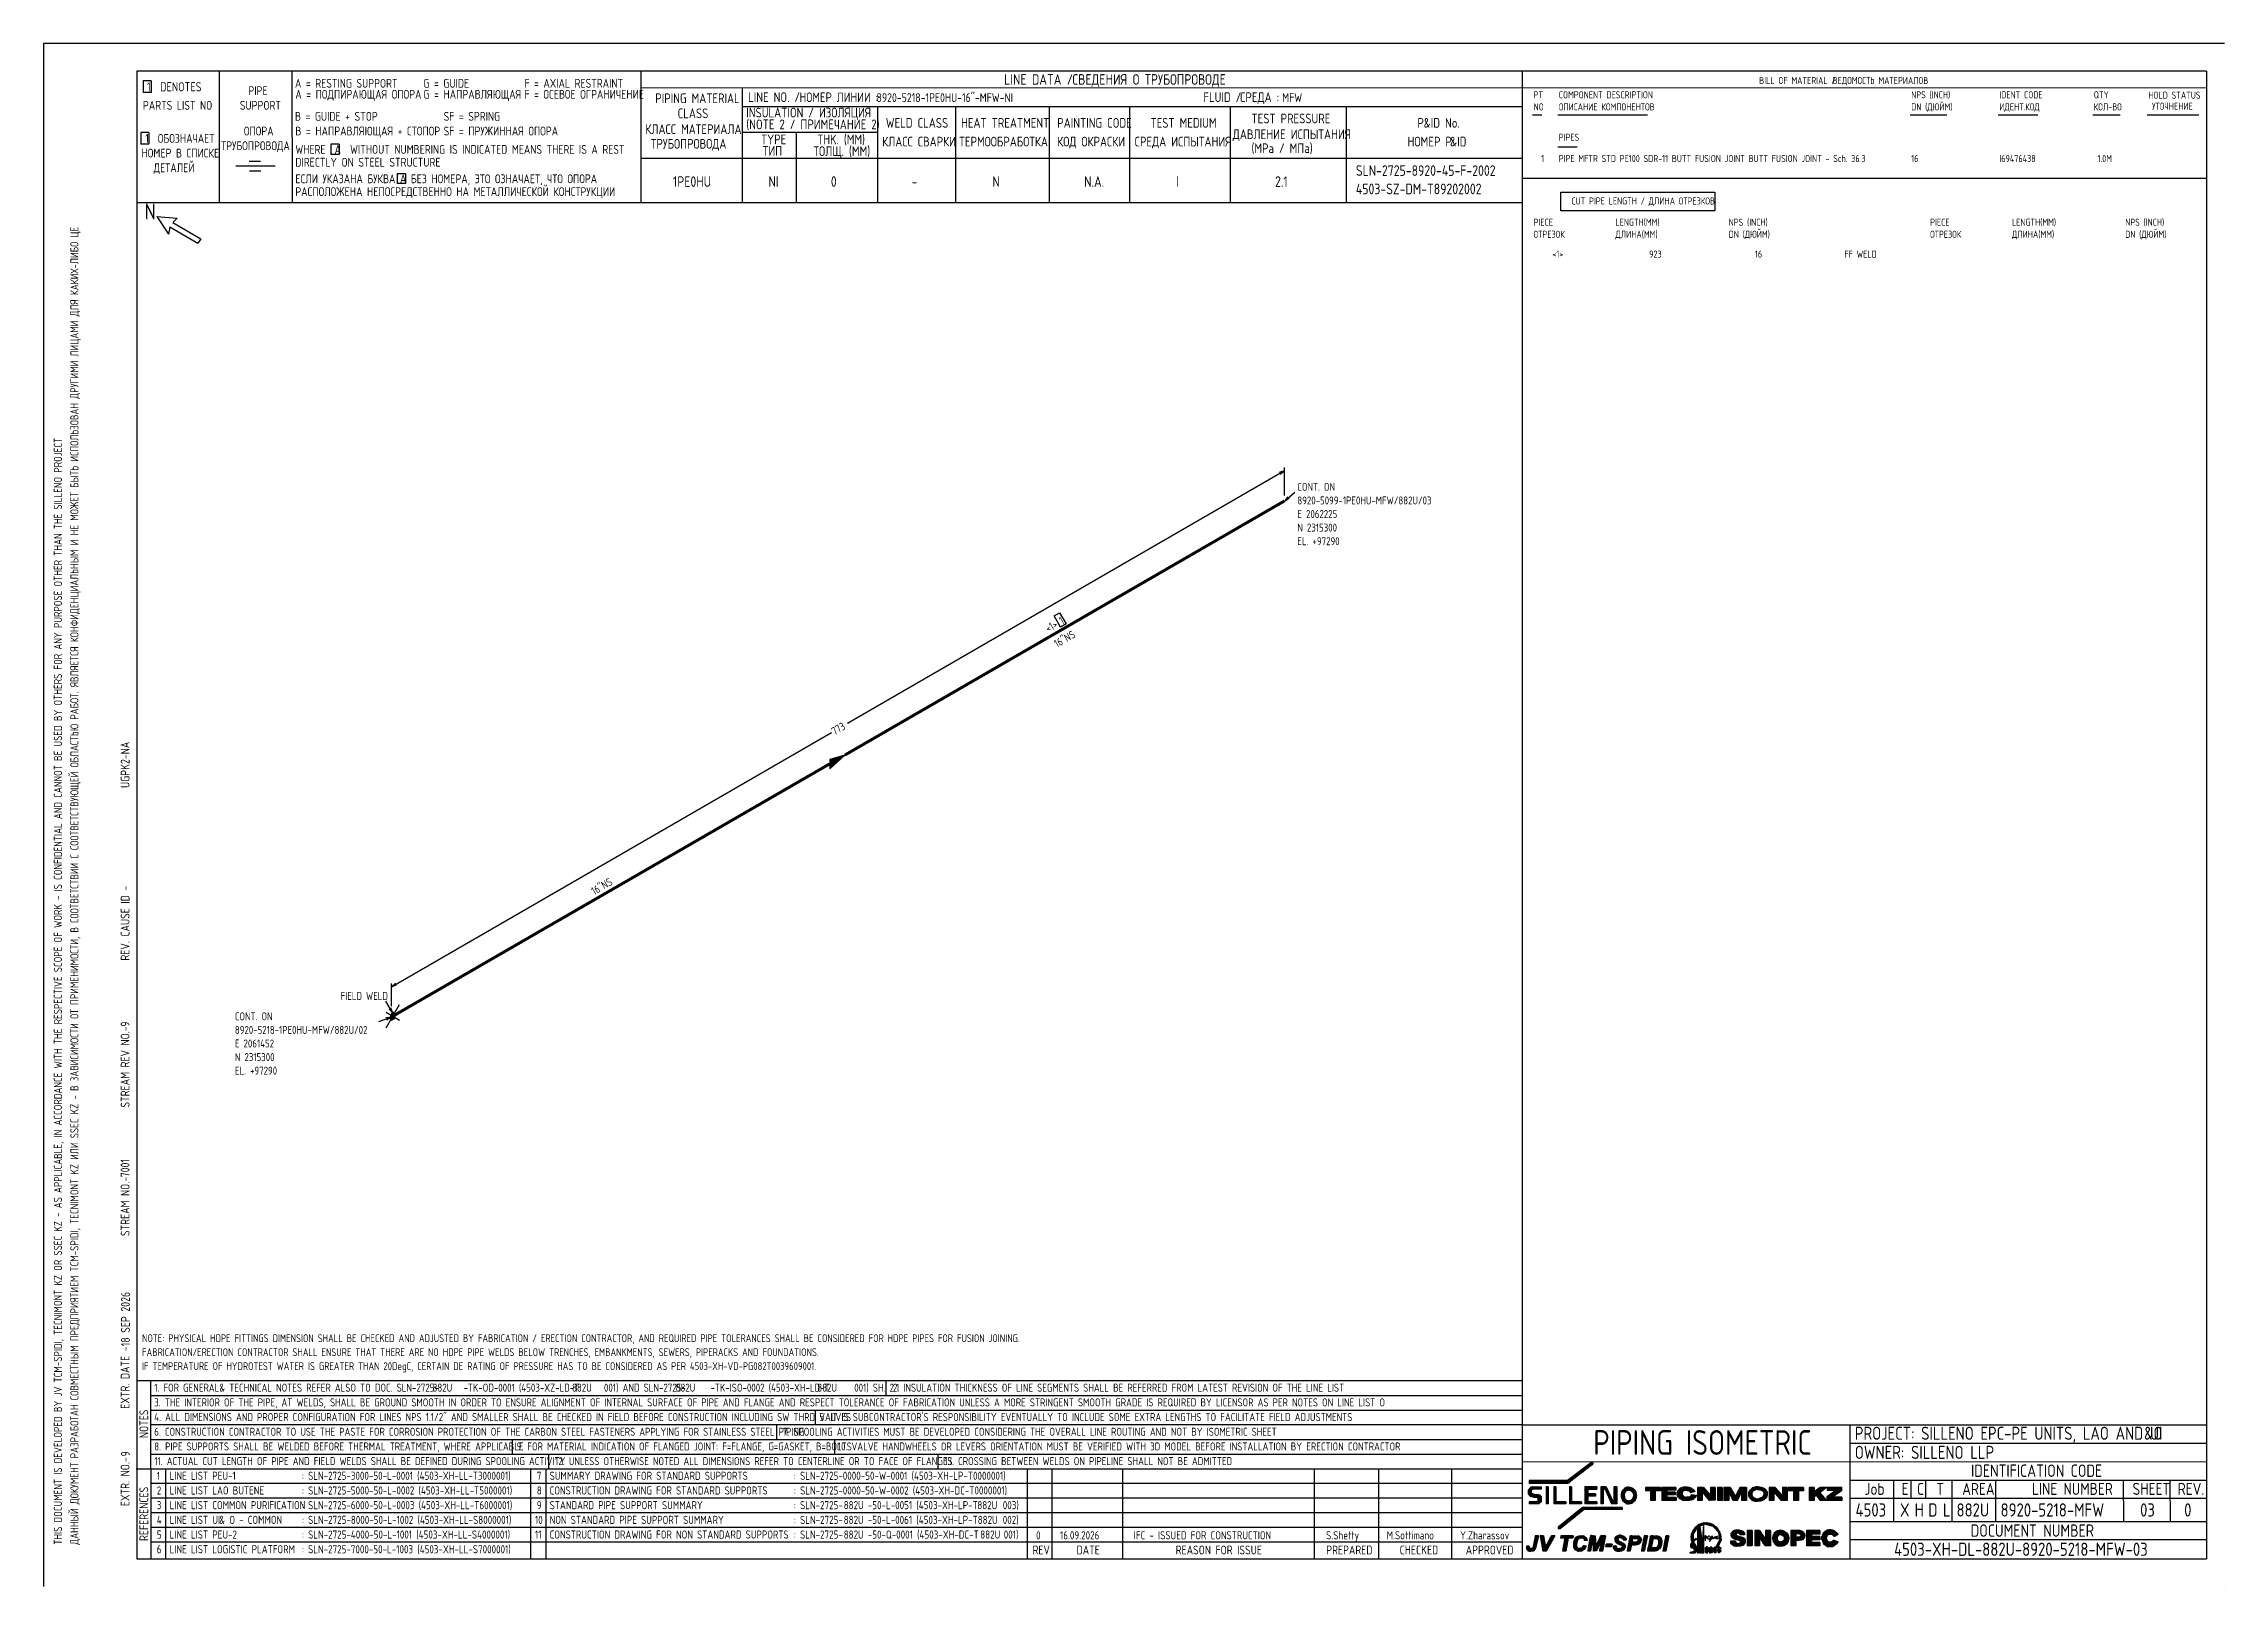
# Model space of a CAD drawing. Extents: x -1005 to 594, y -998 to 420.
# Drawn here: x 0 to 594, y 0 to 420 of the extents above; entities outside this region: 2.
import ezdxf

# ---------------------------------------------------------------- set-up
doc = ezdxf.new("R2010")
doc.units = 0
doc.styles.add('TTFN17', font='GOST type A')

msp = doc.modelspace()

# ---------------------------------------------------------------- texts
at = {"layer": 'GT_1', "style": 'TTFN17'}
for s, height, p in [('A = RESTING SUPPORT', 2.4062, (68.46, 408)), ('G = GUIDE', 2.406, (103.46, 408)), ('F = AXIAL RESTRAINT', 2.4062, (130.96, 408)), ('LINE DATA /', 2.8875, (261.63, 408.8)), ('СВЕДЕНИЯ О ТРУБОПРОВОДЕ', 2.8875, (280.23, 408.8)), ('BILL OF MATERIAL /', 1.925, (467.29, 409)), ('ВЕДОМОСТЬ МАТЕРИАЛОВ', 1.925, (487.29, 409)), ('PARTS LIST NO', 2.4062, (27.06, 402)), (' 1  DENOTES', 2.5025, (26.88, 407)), ('SUPPORT', 2.406, (53.46, 402)), (' PIPE', 2.406, (54.56, 406)), ('A = ПОДПИРАЮЩАЯ ОПОРА', 2.4062, (68.56, 405)), ('G = НАПРАВЛЯЮЩАЯ', 2.4062, (103.46, 405)), ('F = ОСЕВОЕ ОГРАНИЧЕНИЕ', 2.4062, (130.96, 405)), ('PIPING MATERIAL', 2.6469, (166.6, 403.8)), ('LINE NO. /', 2.647, (191.9, 404.1)), ('НОМЕР ЛИНИИ :', 2.5987, (205.89, 404.1)), ('8920-5218-1PE0HU-16"-MFW-NI', 2.4062, (226.86, 404.1)), ('FLUID /', 2.647, (315.9, 404.1)), ('СРЕДА :', 2.647, (325.9, 404.1)), ('MFW', 2.406, (337.36, 404.1)), ('PT', 1.925, (405.85, 405.11)), ('COMPONENT DESCRIPTION', 1.925, (412.7, 405.11)), ('NPS (INCH)', 1.925, (508.7, 405.11)), ('DN (ДЮЙМ)', 1.925, (508.7, 401.82)), ('IDENT CODE', 1.925, (532.7, 405.11)), ('QTY', 1.925, (558.42, 405.11)), ('HOLD STATUS', 1.925, (573.29, 405)), ('УТОЧНЕНИЕ', 1.925, (574.29, 402)), ('B = GUIDE + STOP', 2.4062, (68.46, 399)), ('SF = SPRING', 2.4062, (108.96, 399)), ('КЛАСС МАТЕРИАЛА', 2.6469, (163.9, 395.4)), ('CLASS', 2.647, (172.7, 399.7)), ('(NOTE 2 / ПРИМЕЧАНИЕ 2)', 2.6469, (191.4, 396.7)), ('INSULATION / ИЗОЛЯЦИЯ', 2.6469, (191.4, 399.9)), ('WELD CLASS', 2.647, (229.4, 397.1)), ('HEAT TREATMENT', 2.6469, (249.9, 397.1)), ('PAINTING CODE', 2.6469, (276.1, 397.1)), ('TEST MEDIUM', 2.6469, (301.5, 397.1)), ('TEST PRESSURE', 2.6469, (329, 398.3)), ('P', 2.65, (374.2, 397.1)), ('&ID No.', 2.647, (375.91, 397.1)), ('NO', 1.925, (405.85, 401.82)), ('ОПИСАНИЕ КОМПОНЕНТОВ', 1.925, (412.7, 401.82)), ('ИДЕНТ.КОД', 1.925, (532.7, 401.82)), ('КОЛ-ВО', 1.925, (558.42, 401.82)), (' 1  ОБОЗНАЧАЕТ', 2.4062, (26.46, 393)), ('ТРУБОПРОВОДА', 2.4062, (48.36, 391)), ('ОПОРА', 2.406, (54.56, 395)), ('WHERE  A  WITHOUT NUMBERING IS INDICATED MEANS THERE IS A REST', 2.4062, (68.56, 390)), ('B = НАПРАВЛЯЮЩАЯ + СТОПОР', 2.4062, (68.56, 395)), ('SF = ПРУЖИННАЯ ОПОРА', 2.4062, (108.96, 395)), ('ТРУБОПРОВОДА', 2.6469, (165.4, 391.4)), ('TYPE', 2.647, (195.4, 392.6)), ('ТИП', 2.647, (195.9, 389.5)), ('ТОЛЩ. (ММ)', 2.647, (209.7, 389.4)), ('THK. (MM)', 2.647, (210.7, 392.6)), ('КЛАСС СВАРКИ', 2.6469, (228.4, 392)), ('ТЕРМООБРАБОТКА', 2.6469, (249.4, 392)), ('КОД ОКРАСКИ', 2.6469, (276.1, 392)), ('СРЕДА ИСПЫТАНИЯ', 2.6469, (297.2, 392)), ('ДАВЛЕНИЕ ИСПЫТАНИЯ', 2.6469, (323.9, 394)), ('(MPa / МПа)', 2.6469, (329, 390.2)), ('НОМЕР P', 2.647, (371.5, 392)), ('&ID', 2.647, (383.1, 392)), ('PIPES', 1.925, (412.7, 393.54)), ('НОМЕР В СПИСКЕ', 2.4062, (26.66, 389)), ('ДЕТАЛЕЙ', 2.406, (29.96, 385)), ('DIRECTLY ON STEEL STRUCTURE', 2.4062, (68.56, 386.5)), ('SLN-2725-8920-45-F-2002', 2.8875, (357.43, 384)), ('  1', 1.925, (405.85, 387.76)), ('PIPE MFTR STD PE100 SDR-11 BUTT FUSION JOINT BUTT FUSION JOINT - Sch. 36.3', 1.925, (412.7, 387.76)), ('16', 1.925, (508.7, 387.76)), ('I69476438', 1.925, (532.7, 387.76)), (' 1.0M', 1.925, (558.42, 387.76)), ('РАСПОЛОЖЕНА НЕПОСРЕДСТВЕННО НА МЕТАЛЛИЧЕСКОЙ КОНСТРУКЦИИ', 2.4062, (68.56, 378.5)), ('ЕСЛИ УКАЗАНА БУКВА A БЕЗ НОМЕРА, ЭТО ОЗНАЧАЕТ, ЧТО ОПОРА', 2.4062, (68.56, 382)), ('1PE0HU', 2.888, (171.43, 381)), ('NI', 2.888, (197.43, 381)), ('0', 2.89, (214.43, 381)), ('-', 2.89, (236.43, 381)), ('N', 2.89, (258.43, 381)), ('N.A.', 2.888, (283.43, 381)), ('I', 2.89, (308.43, 381)), ('2.1', 2.888, (335.43, 381)), ('4503-SZ-DM-T89202002', 2.8875, (357.43, 379)), ('N', 4.33, (27.55, 372.1)), ('CUT PIPE LENGTH / ДЛИНА ОТРЕЗКОВ', 1.925, (416.13, 376.2)), ('ОТРЕЗОК', 1.925, (405.85, 367.13)), ('PIECE', 1.925, (405.85, 370.42)), ('ДЛИНА(MM)', 1.925, (428.13, 367.13)), ('LENGTH(MM)', 1.925, (428.13, 370.42)), ('NPS (INCH)', 1.925, (458.99, 370.42)), ('DN (ДЮЙМ)', 1.925, (458.99, 367.13)), ('ОТРЕЗОК', 1.925, (513.85, 367.13)), ('PIECE', 1.925, (513.85, 370.42)), ('ДЛИНА(MM)', 1.925, (536.13, 367.13)), ('LENGTH(MM)', 1.925, (536.13, 370.42)), ('NPS (INCH)', 1.925, (566.99, 370.42)), ('DN (ДЮЙМ)', 1.925, (566.99, 367.13)), ('     <1>', 1.925, (405.85, 361.74)), ('         923', 1.925, (428.13, 361.74)), ('       16', 1.925, (458.99, 361.74)), ('    FF WELD', 1.925, (486.42, 361.74)), ('CONT. ON', 2.166, (341.5, 298.25)), ('8920-5099-1PE0HU-MFW/882U/03', 2.1656, (341.5, 294.55)), ('E 2062225', 2.166, (341.5, 290.86)), ('N 2315300', 2.166, (341.5, 287.16)), ('EL. +97290', 2.166, (341.5, 283.46)), ('FIELD WELD', 2.166, (80.88, 159.65)), ('CONT. ON', 2.166, (52.1, 154.1)), ('8920-5218-1PE0HU-MFW/882U/02', 2.1656, (52.1, 150.4)), ('E 2061452', 2.166, (52.1, 146.71)), ('N 2315300', 2.166, (52.1, 143.01)), ('EL. +97290', 2.166, (52.1, 139.31)), ('NOTE: PHYSICAL HDPE FITTINGS DIMENSION SHALL BE CHECKED AND ADJUSTED BY FABRICATION / ERECTION CONTRACTOR, AND REQUIRED PIPE TOLERANCES SHALL BE CONSIDERED FOR HDPE PIPES FOR FUSION JOINING.', 2.1175, (26.82, 66.5)), ('FABRICATION/ERECTION CONTRACTOR SHALL ENSURE THAT THERE ARE NO HDPE PIPE WELDS BELOW TRENCHES, EMBANKMENTS, SEWERS, PIPERACKS AND FOUNDATIONS.', 2.1175, (26.82, 62.7)), ('IF TEMPERATURE OF HYDROTEST WATER IS GREATER THAN 20DegC, CERTAIN DE RATING OF PRESSURE HAS TO BE CONSIDERED AS PER 4503-XH-VD-PG082T0039609001.', 2.1175, (26.82, 58.9)), ('1. FOR GENERAL', 2.1849, (30.13, 53)), ('& TECHNICAL NOTES REFER ALSO TO DOC. SLN-2725-      -TK-OD-0001 (4503-XZ-LD-T      001) AND SLN-2725-      -TK-ISO-0002 (4503-XH-LD-T      001) SH. 2.1', 2.18487, (47.87, 53)), ('882U', 2.185, (105.93, 53)), ('882U', 2.185, (143.93, 53)), ('882U', 2.185, (172.13, 53)), ('882U', 2.185, (210.73, 53)), ('2. INSULATION THICKNESS OF LINE SEGMENTS SHALL BE REFERRED FROM LATEST REVISION OF THE LINE LIST', 2.1849, (231.33, 53)), ('3. THE INTERIOR OF THE PIPE, AT WELDS, SHALL BE GROUND SMOOTH IN ORDER TO ENSURE ALIGNMENT OF INTERNAL SURFACE OF PIPE AND FLANGE AND RESPECT TOLERANCE OF FABRICATION UNLESS A MORE STRINGENT SMOOTH GRADE IS REQUIRED BY LICENSOR AS PER NOTES ON LINE LIST O', 2.18487, (30.13, 49)), ('4. ALL DIMENSIONS AND PROPER CONFIGURATION FOR LINES NPS 1.1/2" AND SMALLER SHALL BE CHECKED IN FIELD BEFORE CONSTRUCTION INCLUDING SW THRD VALVES', 2.18487, (30.13, 45)), ("5. IT IS SUBCONTRACTOR'S RESPONSIBILITY EVENTUALLY TO INCLUDE SOME EXTRA LENGTHS TO FACILITATE FIELD ADJUSTMENTS", 2.18487, (211.33, 45)), ('6. CONSTRUCTION CONTRACTOR TO USE THE PASTE FOR CORROSION PROTECTION OF THE CARBON STEEL FASTENERS APPLYING FOR STAINLESS STEEL PIPING', 2.18487, (30.13, 41)), ('7. SPOOLING ACTIVITIES MUST BE DEVELOPED CONSIDERING THE OVERALL LINE ROUTING AND NOT BY ISOMETRIC SHEET', 2.18487, (201.33, 41)), ('PIPING ISOMETRIC', 6.7375, (422.11, 35.8)), ('PROJECT: SILLENO EPC-PE UNITS, LAO AND UI', 3.5612, (493.33, 39.9)), ('&O', 3.561, (572.12, 39.9)), ('8. PIPE SUPPORTS SHALL BE WELDED BEFORE THERMAL TREATMENT, WHERE APPLICABLE', 2.1849, (30.13, 37)), ('9. FOR MATERIAL INDICATION OF FLANGED JOINT: F=FLANGE, G=GASKET, B=BOLTS', 2.1849, (128.83, 37)), ('10. VALVE HANDWHEELS OR LEVERS ORIENTATION MUST BE VERIFIED WITH 3D MODEL BEFORE INSTALLATION BY ERECTION CONTRACTOR', 2.18487, (216.33, 37)), ('OWNER: SILLENO LLP', 3.5612, (493.33, 34.7)), ('11. ACTUAL CUT LENGTH OF PIPE AND FIELD WELDS SHALL BE DEFINED DURING SPOOLING ACTIVITY', 2.1849, (30.13, 33)), ('1', 2.21, (30.83, 29)), ('LINE LIST PEU-1', 2.2138, (34.33, 29)), (': SLN-2725-3000-50-L-0001 (4503-XH-LL-T3000001)', 2.2138, (70.33, 29)), ('7', 2.21, (134.33, 29)), ('SUMMARY DRAWING FOR STANDARD SUPPORTS', 2.2138, (137.83, 29)), ('12. UNLESS OTHERWISE NOTED ALL DIMENSIONS REFER TO CENTERLINE OR TO FACE OF FLANGES', 2.1849, (139.33, 33)), (': SLN-2725-0000-50-W-0001 (4503-XH-LP-T0000001)', 2.2138, (204.33, 29)), ('13. CROSSING BETWEEN WELDS ON PIPELINE SHALL NOT BE ADMITTED', 2.1849, (245.33, 33)), ('IDENTIFICATION CODE', 3.3687, (525, 29.8)), ('2', 2.21, (30.83, 25)), ('LINE LIST LAO BUTENE', 2.2138, (34.33, 25)), (': SLN-2725-5000-50-L-0002 (4503-XH-LL-T5000001)', 2.2138, (70.33, 25)), ('8', 2.21, (134.33, 25)), ('CONSTRUCTION DRAWING FOR STANDARD SUPPORTS', 2.2138, (137.83, 25)), (': SLN-2725-0000-50-W-0002 (4503-XH-DC-T0000001)', 2.2138, (204.33, 25)), ('Job', 3.272, (495.99, 24.9)), ('E', 3.27, (506.09, 24.9)), ('C', 3.27, (510.29, 24.9)), ('T', 3.27, (515.59, 24.9)), ('AREA', 3.272, (522.59, 24.9)), ('LINE NUMBER', 3.2725, (541.59, 24.9)), ('SHEET', 3.272, (568.99, 24.9)), ('REV.', 3.272, (581.29, 24.9)), ('3', 2.21, (30.83, 21)), ('4', 2.21, (30.83, 17)), ('LINE LIST COMMON PURIFICATION', 2.2138, (34.33, 21)), ('LINE LIST UI', 2.2138, (34.33, 17)), ('& O - COMMON', 2.2138, (47.85, 17)), (': SLN-2725-6000-50-L-0003 (4503-XH-LL-T6000001)', 2.2138, (70.33, 21)), (': SLN-2725-8000-50-L-1002 (4503-XH-LL-S8000001)', 2.2138, (70.33, 17)), ('10', 2.214, (133.83, 17)), ('9', 2.21, (134.33, 21)), ('STANDARD PIPE SUPPORT SUMMARY', 2.2138, (137.83, 21)), ('NON STANDARD PIPE SUPPORT SUMMARY', 2.2138, (137.83, 17)), (': SLN-2725-      -50-L-0051 (4503-XH-LP-T      003)', 2.2138, (204.33, 21)), (': SLN-2725-      -50-L-0061 (4503-XH-LP-T      002)', 2.2138, (204.33, 17)), ('882U', 2.214, (217.93, 21)), ('882U', 2.214, (217.93, 17)), ('882U', 2.214, (254.33, 21)), ('882U', 2.214, (254.43, 17)), ('4503', 3.609, (493.54, 19)), ('X', 3.61, (505.64, 19)), ('H', 3.61, (509.64, 19)), ('D', 3.61, (513.34, 19)), ('L', 3.61, (517.34, 19)), ('882U', 3.609, (521.04, 19)), ('8920-5218-MFW', 3.6094, (533.04, 19)), ('03', 3.609, (571.04, 19)), ('0', 3.61, (583.04, 19)), ('5', 2.21, (30.83, 13)), ('LINE LIST PEU-2', 2.2138, (34.33, 13)), (': SLN-2725-4000-50-L-1001 (4503-XH-LL-S4000001)', 2.2138, (70.33, 13)), ('11', 2.214, (133.83, 13)), ('CONSTRUCTION DRAWING FOR NON STANDARD SUPPORTS', 2.2138, (137.83, 13)), (': SLN-2725-      -50-Q-0001 (4503-XH-DC-T      001)', 2.2138, (204.33, 13)), ('882U', 2.214, (217.93, 13)), ('882U', 2.214, (255.13, 13)), ('0', 2.21, (270.33, 12.8)), ('16.09.2026', 2.214, (276.83, 12.8)), ('IFC - ISSUED FOR CONSTRUCTION', 2.2138, (296.93, 12.8)), ('S.Shetty', 2.214, (349.33, 12.8)), ('M.Sottimano', 2.2138, (365.83, 12.8)), ('Y.Zharassov', 2.2138, (385.83, 12.8)), ('4503-XH-DL-', 3.6094, (504.04, 8.3)), ('DOCUMENT NUMBER', 3.3687, (524.9, 13.5)), ('882U-8920-5218-MFW-03', 3.6094, (528.04, 8.3)), ('6', 2.21, (30.83, 9)), ('LINE LIST LOGISTIC PLATFORM', 2.2138, (34.33, 9)), (': SLN-2725-7000-50-L-1003 (4503-XH-LL-S7000001)', 2.2138, (70.33, 9)), ('REV', 2.406, (269.36, 8.7)), ('DATE', 2.406, (281.36, 8.7)), ('REASON FOR ISSUE', 2.4062, (308.36, 8.7)), ('PREPARED', 2.406, (349.36, 8.7)), ('CHECKED', 2.406, (369.36, 8.7)), ('APPROVED', 2.406, (387.36, 8.7)), ('N', 4.81, (-1005.58, -997.9)), ('N', 4.81, (-1005.38, -997.9))]:
    msp.add_text(s, height=height, dxfattribs=at).set_placement(p)
for s, height, rotation, p in [('ДАННЫЙ ДОКУМЕНТ РАЗРАБОТАН СОВМЕСТНЫМ ПРЕДПРИЯТИЕМ TCM-SPIDI, TECNIMONT KZ ИЛИ SSEC KZ - В ЗАВИСИМОСТИ ОТ ПРИМЕНИМОСТИ, В СООТВЕТСТВИИ С СООТВЕТСТВУЮЩЕЙ ОБЛАСТЬЮ РАБОТ. ЯВЛЯЕТСЯ КОНФИДЕНЦИАЛЬНЫМ И НЕ МОЖЕТ БЫТЬ ИСПОЛЬЗОВАН ДРУГИМИ ЛИЦАМИ ДЛЯ КАКИХ-ЛИБО ЦЕ', 2.21375, 90, (9.5, 11.33)), ('THIS DOCUMENT IS DEVELOPED BY JV TCM-SPIDI, TECNIMONT KZ OR SSEC KZ - AS APPLICABLE, IN ACCORDANCE WITH THE RESPECTIVE SCOPE OF WORK - IS CONFIDENTIAL AND CANNOT BE USED BY OTHERS FOR ANY PURPOSE OTHER THAN THE SILLENO PROJECT', 2.21375, 90, (5, 11.33)), ('<1>', 2.166, 30, (273.64, 259.63)), ('1', 2.17, 30, (277.42, 261.81)), ('16"NS', 2.166, 30, (276.03, 255.5)), ('773', 2.166, 30, (215.43, 231.66)), ('UGPK2-NA', 2.406, 90, (23.4, 217.36)), ('REV. CAUSE ID -', 2.4062, 90, (23.4, 170.36)), ('16"NS', 2.166, 30, (149.97, 188.15)), ('9', 2.41, 90, (23.4, 152.36)), ('STREAM REV NO.-', 2.4062, 90, (23.4, 130.36)), ('7001', 2.406, 90, (23.4, 111.36)), ('STREAM NO.-', 2.4062, 90, (23.4, 95.36)), ('18 SEP 2026', 2.4062, 90, (23.5, 65.36)), ('EXTR. DATE -', 2.4062, 90, (23.4, 48.36)), ('NOTES', 2.406, 90, (28.5, 40.36)), ('9', 2.41, 90, (23.5, 35.36)), ('EXTR. NO.-', 2.406, 90, (23.4, 21.86)), ('REFERENCES', 2.406, 90, (28.5, 12.36))]:
    msp.add_text(s, height=height, rotation=rotation, dxfattribs=at).set_placement(p)

# ---------------------------------------------------------------- linework, layer by layer
at = {"layer": 'GT_1', "flags": 128}
for points in [[(0, 420), (0, 0)], [(594, 420), (0, 420)], [(589.1, 412.5), (25.4, 412.5)], [(25.4, 412.5), (25.4, 7.5)], [(29.3, 409.9), (27.1, 409.9)], [(27.1, 409.9), (27.1, 406.7)], [(29.3, 409.9), (29.3, 406.7)], [(47.8, 412.5), (47.8, 376.7)], [(67.6, 412.5), (67.7, 376.7)], [(162.7, 412.5), (162.7, 376.7)], [(402.7, 412.5), (402.7, 7.5)], [(589.1, 412.5), (589.1, 7.5)], [(29.3, 406.7), (27.1, 406.7)], [(589.1, 408), (162.7, 407.9)], [(190.3, 407.8), (190.3, 376.7)], [(190.3, 402.9), (402.7, 402.9)], [(227.1, 402.9), (227.1, 376.7)], [(248.4, 402.9), (248.4, 376.8)], [(273.9, 402.9), (273.9, 376.7)], [(295.8, 402.9), (295.8, 376.7)], [(323.2, 402.9), (323.2, 376.7)], [(354.8, 402.9), (354.8, 376.8)], [(408.05, 400.53), (405.56, 400.53)], [(436.89, 400.53), (412.41, 400.53)], [(518.37, 400.53), (508.41, 400.53)], [(543.2, 400.53), (532.41, 400.53)], [(565.6, 400.53), (558.13, 400.53)], [(587, 400.5), (573, 400.5)], [(28.7, 395.8), (26.5, 395.8)], [(26.5, 395.8), (26.5, 392.6)], [(28.7, 392.6), (26.5, 392.6)], [(28.7, 395.8), (28.7, 392.6)], [(80.5, 392.6), (78.2, 392.6)], [(78.2, 392.6), (78.2, 389.8)], [(80.5, 392.6), (80.5, 389.8)], [(227.1, 395.8), (190.3, 395.8)], [(205, 395.8), (205, 376.7)], [(63.1, 386.6), (52.4, 386.6)], [(59.1, 387.9), (56, 387.9)], [(80.5, 389.8), (78.2, 389.8)], [(230.2, 388.7), (162.7, 388.7)], [(402.7, 388.7), (226.9, 388.7)], [(417.67, 391.85), (412.41, 391.85)], [(59.2, 385.3), (56.1, 385.3)], [(98.6, 384.6), (96.3, 384.6)], [(96.3, 384.6), (96.3, 381.9)], [(98.6, 381.9), (96.3, 381.9)], [(98.6, 384.6), (98.6, 381.9)], [(402.7, 383.34), (589, 383.34)], [(402.7, 376.7), (25.4, 376.7)], [(413.27, 379.55), (455.2, 379.55), (455.2, 374.51), (413.27, 374.51), (413.27, 379.55)], [(30.8, 372.9), (34, 368.1)], [(30.8, 372.9), (36.4, 372.5)], [(34.4, 370.1), (34, 368.1)], [(34.4, 370.1), (42, 365.7)], [(36.4, 372.5), (35.2, 371.3)], [(35.2, 371.3), (42.8, 366.9)], [(42.8, 366.9), (42, 365.7)], [(337.95, 303.73), (218.93, 234.95)], [(336.82, 302.75), (337.95, 303.73), (336.52, 303.2)], [(337.95, 296.98), (337.95, 304.62)], [(337.95, 295.48), (340.8, 297.88)], [(338.93, 296.6), (337.95, 295.48), (339.23, 296.23)], [(275.25, 264.2), (276.68, 265.02), (278.48, 262.02), (276.98, 261.12), (275.25, 264.2)], [(94.72, 163.25), (214.57, 232.47)], [(214.12, 223.93), (214.12, 222.57), (218.25, 226.32), (214.12, 225.12), (214.12, 222.72), (217.88, 226.1), (214.12, 225.05), (214.12, 222.95), (217.43, 225.88), (214.12, 224.82), (214.12, 223.1), (217.05, 225.57), (214.12, 224.68), (214.12, 223.25), (216.68, 225.43), (214.12, 224.53), (214.12, 223.4), (216.22, 225.12), (214.12, 224.38), (214.12, 223.62), (215.93, 224.97), (214.12, 224.15), (214.12, 223.78), (215.47, 224.68), (214.12, 224), (214.12, 223.93), (218.25, 226.32)], [(95.85, 164.22), (94.72, 163.25), (96.15, 163.78)], [(94.72, 158), (94.72, 164.15)], [(94.72, 155), (91.2, 153.72)], [(95.1, 156.05), (93.22, 159.28)], [(93.45, 154.25), (94.72, 155), (93.22, 154.78)], [(93.3, 152.07), (96.9, 158.38)], [(93.3, 156.28), (96.9, 154.18)], [(94.12, 157.18), (95.1, 156.05), (94.58, 157.47)], [(94.72, 154.18), (95.47, 154.55), (95.85, 155.6), (95.47, 156.28), (94.72, 155.82), (94.35, 154.78), (94.72, 154.18)], [(94.36, 154.8), (95.56, 154.8)], [(94.43, 155), (95.64, 155)], [(94.46, 154.6), (95.49, 154.6)], [(94.5, 155.2), (95.71, 155.2)], [(94.57, 155.4), (95.78, 155.4)], [(94.64, 155.6), (95.85, 155.6)], [(94.72, 155.8), (95.74, 155.8)], [(95.02, 156), (95.63, 156)], [(94.58, 154.4), (95.17, 154.4)], [(25.3, 56), (402.7, 56)], [(29.1, 56), (29.2, 7.5)], [(229.4, 56), (229.4, 52)], [(29.1, 52), (402.7, 52)], [(29.1, 48), (402.7, 48)], [(210.2, 48), (210.2, 44)], [(402.7, 44), (29.1, 44)], [(199.6, 44), (199.6, 40)], [(402.7, 44), (589.1, 44)], [(492, 44), (492, 7.5)], [(29.1, 36), (402.7, 36)], [(29.2, 40), (402.7, 40)], [(127.6, 40), (127.6, 36)], [(137.5, 36), (137.5, 32)], [(215.4, 40), (215.4, 36)], [(243.6, 36), (243.6, 32)], [(492, 39), (589.1, 39)], [(25.2, 32), (402.7, 32)], [(33.2, 32), (33.2, 7.6)], [(132.6, 32), (132.6, 7.6)], [(136.8, 32), (136.8, 7.6)], [(267.9, 32), (267.9, 7.5)], [(274.6, 32), (274.6, 7.5)], [(293.9, 32), (293.9, 7.5)], [(346.1, 32), (346.1, 7.5)], [(363.6, 32), (363.6, 7.5)], [(383.5, 32), (383.5, 7.5)], [(402.7, 34), (589.1, 33.9)], [(416.6, 30), (414.7, 28)], [(416.4, 29.8), (414.7, 28)], [(417.1, 30.3), (414.8, 28)], [(417, 30.2), (414.8, 28)], [(416.8, 30), (414.8, 28)], [(417.5, 30.6), (414.9, 28)], [(417.3, 30.5), (414.9, 28)], [(417.8, 30.8), (415, 28)], [(417.7, 30.8), (415, 28)], [(421.7, 33.8), (415.1, 28.8)], [(418.2, 31.1), (415.1, 28)], [(418.1, 31), (415.1, 28)], [(422.1, 33.4), (415.2, 28)], [(418.5, 31.4), (415.2, 28)], [(418.4, 31.3), (415.2, 28)], [(418.8, 31.5), (415.4, 28.1)], [(418.9, 31.6), (415.5, 28.3)], [(419.1, 31.8), (415.7, 28.5)], [(419.2, 31.9), (415.9, 28.6)], [(419.5, 32.1), (416.1, 28.8)], [(419.6, 32.2), (416.3, 28.9)], [(419.8, 32.3), (416.5, 29.1)], [(419.9, 32.4), (416.7, 29.2)], [(420.2, 32.6), (416.9, 29.4)], [(420.3, 32.7), (417, 29.5)], [(420.5, 32.9), (417.3, 29.7)], [(420.6, 33), (417.4, 29.8)], [(420.9, 33.1), (417.7, 30)], [(421, 33.2), (417.8, 30.1)], [(421.2, 33.4), (418.1, 30.3)], [(421.3, 33.5), (418.2, 30.4)], [(421.6, 33.7), (418.5, 30.6)], [(421.7, 33.8), (418.6, 30.7)], [(421.8, 33.8), (418.9, 30.9)], [(421.8, 33.8), (419, 31)], [(421.8, 33.7), (419.3, 31.2)], [(421.8, 33.7), (419.4, 31.3)], [(421.9, 33.7), (419.7, 31.5)], [(421.9, 33.7), (419.8, 31.6)], [(421.9, 33.7), (420, 31.8)], [(421.9, 33.6), (420.2, 31.9)], [(421.9, 33.6), (420.4, 32.1)], [(422, 33.6), (420.6, 32.2)], [(422, 33.6), (420.8, 32.4)], [(422, 33.5), (421, 32.5)], [(422, 33.5), (421.2, 32.7)], [(422, 33.5), (421.3, 32.8)], [(422.1, 33.5), (421.6, 33)], [(421.7, 33.8), (422.1, 33.4)], [(422.1, 33.5), (421.7, 33.1)], [(422.1, 33.4), (422, 33.3)], [(422.1, 33.4), (422.1, 33.4)], [(402.7, 24), (29.1, 24)], [(402.7, 28), (29.5, 28)], [(406.2, 27.1), (404.4, 25.4)], [(406.1, 27.1), (404.4, 25.5)], [(406, 27.1), (404.4, 25.5)], [(405.9, 27.1), (404.4, 25.6)], [(405.8, 27.1), (404.4, 25.7)], [(405.7, 27.1), (404.4, 25.8)], [(405.6, 27.1), (404.4, 25.9)], [(405.6, 27.1), (404.4, 26)], [(405.5, 27.1), (404.4, 26.1)], [(406.1, 27.1), (404.4, 25.4)], [(406, 27.1), (404.4, 25.5)], [(406, 27.1), (404.4, 25.6)], [(405.9, 27.1), (404.4, 25.7)], [(405.8, 27.1), (404.4, 25.7)], [(405.7, 27.1), (404.4, 25.8)], [(405.6, 27.1), (404.4, 25.9)], [(405.5, 27.1), (404.4, 26)], [(405.4, 27.1), (404.4, 26.1)], [(404.8, 26.7), (404.4, 26.1)], [(405.2, 26.1), (404.4, 25.3)], [(404.4, 26.1), (404.4, 25.2)], [(405.2, 26), (404.4, 25.2)], [(405.2, 26), (404.4, 25.3)], [(405.2, 26), (404.4, 25.2)], [(404.4, 25.2), (404.9, 24.6)], [(405.4, 27.1), (404.5, 26.2)], [(405.2, 25.9), (404.5, 25.1)], [(405.2, 25.9), (404.5, 25.1)], [(405.2, 25.8), (404.5, 25.1)], [(405.2, 25.8), (404.5, 25.1)], [(405.2, 25.7), (404.5, 25)], [(405.2, 25.7), (404.5, 25)], [(405.4, 28.8), (404.6, 28)], [(405.3, 28.8), (404.6, 28)], [(405.3, 28.8), (404.6, 28.1)], [(405.2, 28.8), (404.6, 28.2)], [(405.1, 28.8), (404.6, 28.3)], [(405, 28.8), (404.6, 28.4)], [(404.9, 28.8), (404.6, 28.4)], [(404.9, 28.8), (404.6, 28.5)], [(404.8, 28.8), (404.6, 28.6)], [(404.7, 28.8), (404.6, 28.7)], [(404.6, 28.8), (404.6, 28.8)], [(405.3, 28.8), (404.6, 28.1)], [(405.2, 28.8), (404.6, 28.2)], [(405.1, 28.8), (404.6, 28.3)], [(405, 28.8), (404.6, 28.4)], [(404.9, 28.8), (404.6, 28.5)], [(404.8, 28.8), (404.6, 28.6)], [(404.7, 28.8), (404.6, 28.6)], [(404.6, 28.8), (404.6, 28.7)], [(415.1, 28.8), (404.6, 28.8)], [(404.6, 28.8), (404.6, 28)], [(415.2, 28), (404.6, 28)], [(405.3, 27.1), (404.6, 26.3)], [(405.2, 25.6), (404.6, 24.9)], [(405.2, 25.6), (404.6, 25)], [(405.2, 25.6), (404.6, 25)], [(405.2, 25.5), (404.6, 24.9)], [(405.3, 25.5), (404.6, 24.9)], [(405.5, 28.8), (404.7, 28)], [(405.5, 28.8), (404.7, 28)], [(405.4, 28.8), (404.7, 28)], [(405.3, 27.1), (404.7, 26.5)], [(405.3, 27.1), (404.7, 26.5)], [(405.3, 25.5), (404.7, 24.9)], [(405.3, 25.5), (404.7, 24.8)], [(405.4, 25.4), (404.7, 24.8)], [(405.3, 25.4), (404.7, 24.8)], [(405.3, 25.4), (404.7, 24.8)], [(405.5, 28.8), (404.8, 28)], [(405.6, 28.8), (404.8, 28)], [(405.2, 27.1), (404.8, 26.7)], [(405.4, 25.4), (404.8, 24.7)], [(405.4, 25.4), (404.8, 24.8)], [(405.5, 25.3), (404.8, 24.6)], [(405.5, 25.3), (404.8, 24.7)], [(405.4, 25.3), (404.8, 24.7)], [(405.4, 25.3), (404.8, 24.7)], [(405.7, 28.8), (404.9, 28)], [(405.6, 28.8), (404.9, 28)], [(405.7, 28.8), (404.9, 28)], [(405.5, 25.2), (404.9, 24.6)], [(405.6, 25.2), (404.9, 24.6)], [(405.5, 25.2), (404.9, 24.6)], [(404.9, 24.6), (405.3, 24.5)], [(405.8, 28.8), (405, 28)], [(405.8, 28.8), (405, 28)], [(405.6, 25.2), (405, 24.6)], [(405.6, 25.2), (405, 24.6)], [(405.6, 25.1), (405, 24.6)], [(405.9, 28.8), (405.1, 28)], [(405.9, 28.8), (405.1, 28)], [(405.7, 25.1), (405.1, 24.5)], [(405.7, 25.1), (405.1, 24.5)], [(405.7, 25.1), (405.1, 24.5)], [(406, 28.8), (405.2, 28)], [(406, 28.8), (405.2, 28)], [(405.2, 27.1), (407.9, 27.1)], [(405.6, 26.5), (405.2, 26.1)], [(405.2, 26.1), (405.2, 25.5)], [(405.2, 25.5), (405.6, 25.2)], [(405.8, 25.1), (405.2, 24.5)], [(405.8, 25.1), (405.2, 24.5)], [(405.8, 25.1), (405.2, 24.5)], [(406.1, 28.8), (405.3, 28)], [(406, 28.8), (405.3, 28)], [(405.9, 25.1), (405.3, 24.5)], [(406, 25.1), (405.3, 24.5)], [(405.9, 25.1), (405.3, 24.5)], [(405.3, 24.5), (405.9, 24.3)], [(406.2, 28.8), (405.4, 28)], [(406.2, 28.8), (405.4, 28)], [(406.1, 28.8), (405.4, 28)], [(406.1, 25.1), (405.4, 24.4)], [(406, 25.1), (405.4, 24.4)], [(406, 25.1), (405.4, 24.4)], [(406.2, 28.8), (405.5, 28)], [(406.3, 28.8), (405.5, 28)], [(406.1, 25.1), (405.5, 24.4)], [(406.1, 25), (405.5, 24.4)], [(406.2, 25), (405.5, 24.4)], [(406.4, 28.8), (405.6, 28)], [(406.3, 28.8), (405.6, 28)], [(406.4, 28.8), (405.6, 28)], [(406.2, 27.1), (405.6, 26.5)], [(407.9, 26.5), (405.6, 26.5)], [(405.6, 25.2), (406.6, 25)], [(406.3, 25), (405.6, 24.4)], [(406.2, 25), (405.6, 24.4)], [(406.2, 25), (405.6, 24.4)], [(406.5, 28.8), (405.7, 28)], [(406.5, 28.8), (405.7, 28)], [(406.2, 27.1), (405.7, 26.5)], [(406.3, 27.1), (405.7, 26.5)], [(406.3, 25), (405.7, 24.4)], [(406.4, 25), (405.7, 24.3)], [(406.3, 25), (405.7, 24.4)], [(406.6, 28.8), (405.8, 28)], [(406.6, 28.8), (405.8, 28)], [(406.4, 27.1), (405.8, 26.5)], [(406.3, 27.1), (405.8, 26.5)], [(406.4, 27.1), (405.8, 26.5)], [(406.5, 25), (405.8, 24.3)], [(406.4, 25), (405.8, 24.3)], [(406.5, 25), (405.8, 24.3)], [(406.7, 28.8), (405.9, 28)], [(406.6, 28.8), (405.9, 28)], [(406.5, 27.1), (405.9, 26.5)], [(406.5, 27.1), (405.9, 26.5)], [(406.6, 25), (405.9, 24.3)], [(406.5, 25), (405.9, 24.3)], [(405.9, 24.3), (406.7, 24.3)], [(406.8, 28.8), (406, 28)], [(406.8, 28.8), (406, 28)], [(406.7, 28.8), (406, 28)], [(406.6, 27.1), (406, 26.5)], [(406.6, 27.1), (406, 26.5)], [(406.6, 25), (406, 24.3)], [(406.6, 25), (406, 24.3)], [(406.8, 28.8), (406.1, 28)], [(406.9, 28.8), (406.1, 28)], [(406.7, 27.1), (406.1, 26.5)], [(406.6, 27.1), (406.1, 26.5)], [(406.7, 25), (406.1, 24.3)], [(406.8, 25), (406.1, 24.3)], [(406.7, 25), (406.1, 24.3)], [(407, 28.8), (406.2, 28)], [(406.9, 28.8), (406.2, 28)], [(407, 28.8), (406.2, 28)], [(406.8, 27.1), (406.2, 26.5)], [(406.8, 27.1), (406.2, 26.5)], [(406.7, 27.1), (406.2, 26.5)], [(406.8, 25), (406.2, 24.3)], [(406.9, 25), (406.2, 24.3)], [(407.1, 28.8), (406.3, 28)], [(407.1, 28.8), (406.3, 28)], [(406.9, 27.1), (406.3, 26.5)], [(406.9, 27.1), (406.3, 26.5)], [(407, 25), (406.3, 24.3)], [(406.9, 25), (406.3, 24.3)], [(407, 25), (406.3, 24.3)], [(407.2, 28.8), (406.4, 28)], [(407.2, 28.8), (406.4, 28)], [(407, 27.1), (406.4, 26.5)], [(406.9, 27.1), (406.4, 26.5)], [(407, 27.1), (406.4, 26.5)], [(407.1, 25), (406.4, 24.3)], [(407.1, 25), (406.4, 24.3)], [(407.9, 24), (406.4, 22.5)], [(407.9, 24), (406.4, 22.5)], [(407.3, 28.8), (406.5, 28)], [(407.3, 28.8), (406.5, 28)], [(407.1, 27.1), (406.5, 26.5)], [(407.1, 27.1), (406.5, 26.5)], [(407.2, 25), (406.5, 24.3)], [(407.1, 25), (406.5, 24.3)], [(407.9, 23.9), (406.5, 22.5)], [(407.9, 23.9), (406.5, 22.5)], [(407.9, 23.8), (406.5, 22.5)], [(407.4, 28.8), (406.6, 28)], [(407.3, 28.8), (406.6, 28)], [(407.2, 27.1), (406.6, 26.5)], [(407.2, 27.1), (406.6, 26.5)], [(407.3, 25), (406.6, 24.3)], [(407.2, 25), (406.6, 24.3)], [(406.6, 25), (407.3, 24.9)], [(407.9, 23.8), (406.6, 22.5)], [(407.5, 28.8), (406.7, 28)], [(407.5, 28.8), (406.7, 28)], [(407.4, 28.8), (406.7, 28)], [(407.3, 27.1), (406.7, 26.5)], [(407.3, 27.1), (406.7, 26.5)], [(407.3, 25), (406.7, 24.3)], [(407.3, 25), (406.7, 24.3)], [(407.4, 24.9), (406.7, 24.3)], [(406.7, 24.3), (407, 24.1)], [(407.5, 28.8), (406.8, 28)], [(407.6, 28.8), (406.8, 28)], [(407.4, 27.1), (406.8, 26.5)], [(407.3, 27.1), (406.8, 26.5)], [(407.4, 24.9), (406.8, 24.3)], [(407.4, 24.9), (406.8, 24.3)], [(407.5, 24.9), (406.8, 24.2)], [(407.4, 24.9), (406.8, 24.3)], [(407.7, 28.8), (406.9, 28)], [(407.6, 28.8), (406.9, 28)], [(407.7, 28.8), (406.9, 28)], [(407.5, 27.1), (406.9, 26.5)], [(407.5, 27.1), (406.9, 26.5)], [(407.4, 27.1), (406.9, 26.5)], [(407.5, 24.9), (406.9, 24.2)], [(407.5, 24.8), (406.9, 24.2)], [(407.6, 24.8), (406.9, 24.2)], [(407.5, 24.8), (406.9, 24.2)], [(407.8, 28.8), (407, 28)], [(407.8, 28.8), (407, 28)], [(407.5, 27.1), (407, 26.5)], [(407.6, 27.1), (407, 26.5)], [(407.6, 24.8), (407, 24.2)], [(407.6, 24.8), (407, 24.1)], [(407.8, 24.7), (407, 23.9)], [(407.8, 24.7), (407, 24)], [(407.7, 24.7), (407, 24.1)], [(407.6, 24.7), (407, 24.1)], [(407.7, 24.7), (407, 24)], [(407.7, 24.7), (407, 24.1)], [(407.9, 24.6), (407, 23.7)], [(407.9, 24.6), (407, 23.8)], [(407.8, 24.6), (407, 23.9)], [(407.9, 24.6), (407, 23.7)], [(407.8, 24.6), (407, 23.8)], [(407.9, 24.5), (407, 23.6)], [(407.9, 24.5), (407, 23.6)], [(407.9, 24.4), (407, 23.5)], [(407.9, 24.4), (407, 23.6)], [(407.9, 24.3), (407, 23.4)], [(407.9, 24.3), (407, 23.4)], [(407.9, 24.3), (407, 23.5)], [(407.9, 24.2), (407, 23.3)], [(407.9, 24.2), (407, 23.3)], [(407.9, 24.1), (407, 23.1)], [(407.9, 24.1), (407, 23.2)], [(407.9, 24.1), (407, 23.2)], [(407, 24.1), (407, 24), (407, 23.8), (407, 23.7), (407, 23.6), (407, 23.5), (407, 23.3), (407, 23.2), (407, 23.1)], [(407.9, 28.8), (407.1, 28)], [(407.9, 28.8), (407.1, 28)], [(407.7, 27.1), (407.1, 26.5)], [(407.6, 27.1), (407.1, 26.5)], [(407.7, 27.1), (407.1, 26.5)], [(408, 28.8), (407.2, 28)], [(407.9, 28.8), (407.2, 28)], [(407.8, 27.1), (407.2, 26.5)], [(407.8, 27.1), (407.2, 26.5)], [(408.1, 28.8), (407.3, 28)], [(408.1, 28.8), (407.3, 28)], [(408, 28.8), (407.3, 28)], [(407.9, 27.1), (407.3, 26.5)], [(407.9, 27.1), (407.3, 26.5)], [(407.3, 24.9), (407.9, 24.6)], [(408.1, 28.8), (407.4, 28)], [(408.2, 28.8), (407.4, 28)], [(407.9, 27), (407.4, 26.5)], [(407.9, 27), (407.4, 26.5)], [(408.2, 28.8), (407.5, 28)], [(408.3, 28.8), (407.5, 28)], [(407.9, 26.9), (407.5, 26.5)], [(407.9, 26.9), (407.5, 26.5)], [(407.9, 26.9), (407.5, 26.5)], [(408.4, 28.8), (407.6, 28)], [(408.3, 28.8), (407.6, 28)], [(408.4, 28.8), (407.6, 28)], [(407.9, 26.8), (407.6, 26.5)], [(407.9, 26.8), (407.6, 26.5)], [(408.5, 28.8), (407.7, 28)], [(408.5, 28.8), (407.7, 28)], [(407.9, 26.7), (407.7, 26.5)], [(407.9, 26.7), (407.7, 26.5)], [(407.9, 26.7), (407.7, 26.5)], [(408.6, 28.8), (407.8, 28)], [(408.6, 28.8), (407.8, 28)], [(407.9, 26.6), (407.8, 26.5)], [(407.9, 26.6), (407.8, 26.5)], [(408.7, 28.8), (407.9, 28)], [(408.6, 28.8), (407.9, 28)], [(407.9, 27.1), (407.9, 26.7)], [(407.9, 27.1), (407.9, 26.5)], [(407.9, 26.7), (407.9, 26.5)], [(407.9, 26.5), (407.9, 26.5)], [(407.9, 24.6), (407.9, 23)], [(408.8, 28.8), (408, 28)], [(408.8, 28.8), (408, 28)], [(408.7, 28.8), (408, 28)], [(408.8, 28.8), (408.1, 28)], [(408.9, 28.8), (408.1, 28)], [(409, 28.8), (408.2, 28)], [(408.9, 28.8), (408.2, 28)], [(409, 28.8), (408.2, 28)], [(409.1, 28.8), (408.3, 28)], [(409.1, 28.8), (408.3, 28)], [(409.2, 28.8), (408.4, 28)], [(409.2, 28.8), (408.4, 28)], [(409.3, 28.8), (408.5, 28)], [(409.2, 28.8), (408.5, 28)], [(409.4, 28.8), (408.6, 28)], [(409.4, 28.8), (408.6, 28)], [(409.3, 28.8), (408.6, 28)], [(409.4, 28.8), (408.7, 28)], [(409.5, 28.8), (408.7, 28)], [(409.5, 28.8), (408.8, 28)], [(409.6, 28.8), (408.8, 28)], [(409.7, 28.8), (408.9, 28)], [(409.6, 28.8), (408.9, 28)], [(409.7, 28.8), (408.9, 28)], [(409.8, 28.8), (409, 28)], [(409.8, 28.8), (409, 28)], [(409.9, 28.8), (409.1, 28)], [(409.9, 28.8), (409.1, 28)], [(410, 28.8), (409.2, 28)], [(409.9, 28.8), (409.2, 28)], [(410.1, 28.8), (409.3, 28)], [(410.1, 28.8), (409.3, 28)], [(410, 28.8), (409.3, 28)], [(409.8, 27.1), (409.3, 26.5)], [(409.7, 27.1), (409.3, 26.6)], [(409.6, 27.1), (409.3, 26.7)], [(409.5, 27.1), (409.3, 26.8)], [(409.5, 27.1), (409.3, 26.9)], [(409.4, 27.1), (409.3, 27)], [(409.3, 27.1), (409.3, 27)], [(409.8, 27.1), (409.3, 26.6)], [(409.7, 27.1), (409.3, 26.6)], [(409.6, 27.1), (409.3, 26.7)], [(409.5, 27.1), (409.3, 26.8)], [(409.4, 27.1), (409.3, 26.9)], [(409.3, 27.1), (409.3, 27)], [(409.3, 27.1), (409.3, 22.5)], [(409.8, 27.1), (409.3, 27.1)], [(409.8, 27), (409.3, 26.4)], [(409.8, 27), (409.3, 26.4)], [(409.8, 27), (409.3, 26.5)], [(409.8, 26.9), (409.3, 26.4)], [(409.8, 26.9), (409.3, 26.3)], [(409.8, 26.8), (409.3, 26.2)], [(409.8, 26.8), (409.3, 26.3)], [(409.8, 26.8), (409.3, 26.2)], [(409.8, 26.7), (409.3, 26.1)], [(409.8, 26.7), (409.3, 26.1)], [(409.8, 26.6), (409.3, 26)], [(409.8, 26.6), (409.3, 26)], [(409.8, 26.5), (409.3, 25.9)], [(409.8, 26.5), (409.3, 25.9)], [(409.8, 26.4), (409.3, 25.8)], [(409.8, 26.4), (409.3, 25.8)], [(409.8, 26.4), (409.3, 25.9)], [(409.8, 26.3), (409.3, 25.7)], [(409.8, 26.3), (409.3, 25.7)], [(409.8, 26.2), (409.3, 25.6)], [(409.8, 26.2), (409.3, 25.7)], [(409.8, 26.1), (409.3, 25.5)], [(409.8, 26.1), (409.3, 25.6)], [(409.8, 26.1), (409.3, 25.5)], [(409.8, 26), (409.3, 25.4)], [(409.8, 26), (409.3, 25.4)], [(409.8, 25.9), (409.3, 25.3)], [(409.8, 25.9), (409.3, 25.3)], [(409.8, 25.8), (409.3, 25.2)], [(409.8, 25.8), (409.3, 25.3)], [(409.8, 25.7), (409.3, 25.1)], [(409.8, 25.7), (409.3, 25.1)], [(409.8, 25.7), (409.3, 25.2)], [(409.8, 25.6), (409.3, 25.1)], [(409.8, 25.6), (409.3, 25)], [(409.8, 25.5), (409.3, 24.9)], [(409.8, 25.5), (409.3, 25)], [(409.8, 25.5), (409.3, 24.9)], [(409.8, 25.4), (409.3, 24.8)], [(409.8, 25.4), (409.3, 24.8)], [(409.8, 25.3), (409.3, 24.7)], [(409.8, 25.3), (409.3, 24.7)], [(409.8, 25.2), (409.3, 24.6)], [(409.8, 25.2), (409.3, 24.6)], [(409.8, 25.1), (409.3, 24.5)], [(409.8, 25.1), (409.3, 24.5)], [(409.8, 25.1), (409.3, 24.6)], [(409.8, 25), (409.3, 24.4)], [(409.8, 25), (409.3, 24.4)], [(409.8, 24.9), (409.3, 24.4)], [(409.8, 24.9), (409.3, 24.3)], [(409.8, 24.8), (409.3, 24.2)], [(409.8, 24.8), (409.3, 24.3)], [(409.8, 24.8), (409.3, 24.2)], [(409.8, 24.7), (409.3, 24.1)], [(409.8, 24.7), (409.3, 24.1)], [(409.8, 24.6), (409.3, 24)], [(409.8, 24.6), (409.3, 24)], [(409.8, 24.5), (409.3, 23.9)], [(409.8, 24.5), (409.3, 24)], [(409.8, 24.4), (409.3, 23.8)], [(409.8, 24.4), (409.3, 23.8)], [(409.8, 24.4), (409.3, 23.9)], [(409.8, 24.3), (409.3, 23.8)], [(409.8, 24.3), (409.3, 23.7)], [(409.8, 24.2), (409.3, 23.6)], [(409.8, 24.2), (409.3, 23.7)], [(409.8, 24.2), (409.3, 23.6)], [(409.8, 24.1), (409.3, 23.5)], [(409.8, 24.1), (409.3, 23.5)], [(409.8, 24), (409.3, 23.4)], [(409.8, 24), (409.3, 23.4)], [(409.8, 23.9), (409.3, 23.3)], [(409.8, 23.9), (409.3, 23.3)], [(409.8, 23.8), (409.3, 23.2)], [(409.8, 23.8), (409.3, 23.3)], [(410.1, 28.8), (409.4, 28)], [(410.2, 28.8), (409.4, 28)], [(410.3, 28.8), (409.5, 28)], [(410.2, 28.8), (409.5, 28)], [(410.3, 28.8), (409.5, 28)], [(410.4, 28.8), (409.6, 28)], [(410.4, 28.8), (409.6, 28)], [(410.5, 28.8), (409.7, 28)], [(410.5, 28.8), (409.7, 28)], [(410.6, 28.8), (409.8, 28)], [(410.5, 28.8), (409.8, 28)], [(409.8, 27.1), (409.8, 22.5)], [(410.7, 28.8), (409.9, 28)], [(410.6, 28.8), (409.9, 28)], [(410.8, 28.8), (410, 28)], [(410.8, 28.8), (410, 28)], [(410.7, 28.8), (410, 28)], [(410.8, 28.8), (410.1, 28)], [(410.9, 28.8), (410.1, 28)], [(411, 28.8), (410.2, 28)], [(411, 28.8), (410.2, 28)], [(410.9, 28.8), (410.2, 28)], [(411.1, 28.8), (410.3, 28)], [(411.1, 28.8), (410.3, 28)], [(411.2, 28.8), (410.4, 28)], [(411.2, 28.8), (410.4, 28)], [(411.3, 28.8), (410.5, 28)], [(411.2, 28.8), (410.5, 28)], [(411.4, 28.8), (410.6, 28)], [(411.4, 28.8), (410.6, 28)], [(411.3, 28.8), (410.6, 28)], [(411.4, 28.8), (410.7, 28)], [(411.5, 28.8), (410.7, 28)], [(411.6, 28.8), (410.8, 28)], [(411.5, 28.8), (410.8, 28)], [(411.6, 28.8), (410.8, 28)], [(411.7, 28.8), (410.9, 28)], [(411.7, 28.8), (410.9, 28)], [(411.8, 28.8), (411, 28)], [(411.8, 28.8), (411, 28)], [(411.9, 28.8), (411.1, 28)], [(411.8, 28.8), (411.1, 28)], [(412, 28.8), (411.2, 28)], [(411.9, 28.8), (411.2, 28)], [(412.1, 28.8), (411.3, 28)], [(412.1, 28.8), (411.3, 28)], [(412, 28.8), (411.3, 28)], [(412.1, 28.8), (411.4, 28)], [(412.2, 28.8), (411.4, 28)], [(411.8, 27.1), (411.4, 26.7)], [(411.7, 27.1), (411.4, 26.8)], [(411.6, 27.1), (411.4, 26.8)], [(411.5, 27.1), (411.4, 26.9)], [(411.4, 27.1), (411.4, 27)], [(411.9, 27.1), (411.4, 27.1)], [(411.4, 27.1), (411.4, 22.5)], [(411.9, 27.1), (411.4, 26.5)], [(411.9, 27.1), (411.4, 26.6)], [(411.8, 27.1), (411.4, 26.6)], [(411.7, 27.1), (411.4, 26.7)], [(411.6, 27.1), (411.4, 26.8)], [(411.5, 27.1), (411.4, 26.9)], [(411.4, 27.1), (411.4, 27)], [(411.9, 27.1), (411.4, 26.6)], [(411.9, 27), (411.4, 26.4)], [(411.9, 27), (411.4, 26.5)], [(411.9, 27), (411.4, 26.4)], [(411.9, 26.9), (411.4, 26.3)], [(411.9, 26.9), (411.4, 26.3)], [(411.9, 26.8), (411.4, 26.2)], [(411.9, 26.8), (411.4, 26.2)], [(411.9, 26.7), (411.4, 26.1)], [(411.9, 26.7), (411.4, 26.2)], [(411.9, 26.6), (411.4, 26)], [(411.9, 26.6), (411.4, 26)], [(411.9, 26.6), (411.4, 26.1)], [(411.9, 26.5), (411.4, 26)], [(411.9, 26.5), (411.4, 25.9)], [(411.9, 26.4), (411.4, 25.8)], [(411.9, 26.4), (411.4, 25.9)], [(411.9, 26.4), (411.4, 25.8)], [(411.9, 26.3), (411.4, 25.7)], [(411.9, 26.3), (411.4, 25.7)], [(411.9, 26.2), (411.4, 25.6)], [(411.9, 26.2), (411.4, 25.6)], [(411.9, 26.1), (411.4, 25.5)], [(411.9, 26.1), (411.4, 25.5)], [(411.9, 26), (411.4, 25.4)], [(411.9, 26), (411.4, 25.4)], [(411.9, 26), (411.4, 25.5)], [(411.9, 25.9), (411.4, 25.3)], [(411.9, 25.9), (411.4, 25.3)], [(411.9, 25.8), (411.4, 25.3)], [(411.9, 25.8), (411.4, 25.2)], [(411.9, 25.7), (411.4, 25.1)], [(411.9, 25.7), (411.4, 25.2)], [(411.9, 25.7), (411.4, 25.1)], [(411.9, 25.6), (411.4, 25)], [(411.9, 25.6), (411.4, 25)], [(411.9, 25.5), (411.4, 24.9)], [(411.9, 25.5), (411.4, 24.9)], [(411.9, 25.4), (411.4, 24.8)], [(411.9, 25.4), (411.4, 24.9)], [(411.9, 25.3), (411.4, 24.7)], [(411.9, 25.3), (411.4, 24.7)], [(411.9, 25.3), (411.4, 24.8)], [(411.9, 25.2), (411.4, 24.7)], [(411.9, 25.2), (411.4, 24.6)], [(411.9, 25.1), (411.4, 24.5)], [(411.9, 25.1), (411.4, 24.6)], [(411.9, 25.1), (411.4, 24.5)], [(411.9, 25), (411.4, 24.4)], [(411.9, 25), (411.4, 24.4)], [(411.9, 24.9), (411.4, 24.3)], [(411.9, 24.9), (411.4, 24.3)], [(411.9, 24.8), (411.4, 24.2)], [(411.9, 24.8), (411.4, 24.2)], [(411.9, 24.7), (411.4, 24.1)], [(411.9, 24.7), (411.4, 24.2)], [(411.9, 24.6), (411.4, 24)], [(411.9, 24.6), (411.4, 24)], [(411.9, 24.6), (411.4, 24.1)], [(411.9, 24.5), (411.4, 24)], [(411.9, 24.5), (411.4, 23.9)], [(411.9, 24.4), (411.4, 23.8)], [(411.9, 24.4), (411.4, 23.9)], [(411.9, 24.4), (411.4, 23.8)], [(411.9, 24.3), (411.4, 23.7)], [(411.9, 24.3), (411.4, 23.7)], [(411.9, 24.2), (411.4, 23.6)], [(411.9, 24.2), (411.4, 23.6)], [(411.9, 24.1), (411.4, 23.5)], [(411.9, 24.1), (411.4, 23.6)], [(411.9, 24), (411.4, 23.4)], [(411.9, 24), (411.4, 23.4)], [(411.9, 24), (411.4, 23.5)], [(411.9, 23.9), (411.4, 23.4)], [(411.9, 23.9), (411.4, 23.3)], [(411.9, 23.8), (411.4, 23.2)], [(411.9, 23.8), (411.4, 23.3)], [(411.9, 23.8), (411.4, 23.2)], [(412.3, 28.8), (411.5, 28)], [(412.2, 28.8), (411.5, 28)], [(412.3, 28.8), (411.5, 28)], [(412.4, 28.8), (411.6, 28)], [(412.4, 28.8), (411.6, 28)], [(412.5, 28.8), (411.7, 28)], [(412.5, 28.8), (411.7, 28)], [(412.6, 28.8), (411.8, 28)], [(412.5, 28.8), (411.8, 28)], [(412.7, 28.8), (411.9, 28)], [(412.7, 28.8), (411.9, 28)], [(412.6, 28.8), (411.9, 28)], [(411.9, 27.1), (411.9, 23)], [(412.7, 28.8), (412, 28)], [(412.8, 28.8), (412, 28)], [(412.9, 28.8), (412.1, 28)], [(412.9, 28.8), (412.1, 28)], [(412.8, 28.8), (412.1, 28)], [(413, 28.8), (412.2, 28)], [(413, 28.8), (412.2, 28)], [(413.1, 28.8), (412.3, 28)], [(413.1, 28.8), (412.3, 28)], [(413.2, 28.8), (412.4, 28)], [(413.2, 28.8), (412.4, 28)], [(413.3, 28.8), (412.5, 28)], [(413.2, 28.8), (412.5, 28)], [(413.4, 28.8), (412.6, 28)], [(413.4, 28.8), (412.6, 28)], [(413.3, 28.8), (412.6, 28)], [(413.4, 28.8), (412.7, 28)], [(413.5, 28.8), (412.7, 28)], [(413.6, 28.8), (412.8, 28)], [(413.5, 28.8), (412.8, 28)], [(413.6, 28.8), (412.8, 28)], [(413.7, 28.8), (412.9, 28)], [(413.7, 28.8), (412.9, 28)], [(413.8, 28.8), (413, 28)], [(413.8, 28.8), (413, 28)], [(413.9, 28.8), (413.1, 28)], [(413.8, 28.8), (413.1, 28)], [(414, 28.8), (413.2, 28)], [(414, 28.8), (413.2, 28)], [(413.9, 28.8), (413.2, 28)], [(414, 28.8), (413.3, 28)], [(414.1, 28.8), (413.3, 28)], [(414.1, 28.8), (413.4, 28)], [(414.2, 28.8), (413.4, 28)], [(414.3, 28.8), (413.5, 28)], [(414.2, 28.8), (413.5, 28)], [(414.3, 28.8), (413.5, 28)], [(414.4, 28.8), (413.6, 28)], [(414.4, 28.8), (413.6, 28)], [(414.5, 28.8), (413.7, 28)], [(414.5, 28.8), (413.7, 28)], [(414.6, 28.8), (413.8, 28)], [(414.5, 28.8), (413.8, 28)], [(414.7, 28.8), (413.9, 28)], [(414.7, 28.8), (413.9, 28)], [(414.6, 28.8), (413.9, 28)], [(414.7, 28.8), (414, 28)], [(414.8, 28.8), (414, 28)], [(414.9, 28.8), (414.1, 28)], [(414.8, 28.8), (414.1, 28)], [(414.9, 28.8), (414.1, 28)], [(415, 28.8), (414.2, 28)], [(415, 28.8), (414.2, 28)], [(415.1, 28.8), (414.3, 28)], [(415.1, 28.8), (414.3, 28)], [(415.3, 29), (414.4, 28)], [(415.2, 28.9), (414.4, 28)], [(415.9, 29.4), (414.5, 28)], [(415.7, 29.2), (414.5, 28)], [(415.6, 29.2), (414.5, 28)], [(416.3, 29.7), (414.6, 28)], [(416.1, 29.5), (414.6, 28)], [(416.1, 27.1), (415.6, 26.5)], [(416, 27.1), (415.6, 26.6)], [(416, 27.1), (415.6, 26.7)], [(415.9, 27.1), (415.6, 26.8)], [(415.8, 27.1), (415.6, 26.9)], [(415.7, 27.1), (415.6, 27)], [(415.6, 27.1), (415.6, 27.1)], [(416.2, 27.1), (415.6, 26.5)], [(416.1, 27.1), (415.6, 26.6)], [(416, 27.1), (415.6, 26.7)], [(415.9, 27.1), (415.6, 26.7)], [(415.8, 27.1), (415.6, 26.8)], [(415.8, 27.1), (415.6, 26.9)], [(415.7, 27.1), (415.6, 27)], [(415.6, 27.1), (415.6, 22.5)], [(416.2, 27.1), (415.6, 27.1)], [(416.2, 27), (415.6, 26.5)], [(416.2, 27), (415.6, 26.4)], [(416.2, 26.9), (415.6, 26.3)], [(416.2, 26.9), (415.6, 26.4)], [(416.2, 26.9), (415.6, 26.3)], [(416.2, 26.8), (415.6, 26.2)], [(416.2, 26.8), (415.6, 26.2)], [(416.2, 26.7), (415.6, 26.1)], [(416.2, 26.7), (415.6, 26.1)], [(416.2, 26.6), (415.6, 26)], [(416.2, 26.6), (415.6, 26)], [(416.2, 26.5), (415.6, 25.9)], [(416.2, 26.5), (415.6, 26)], [(416.2, 26.4), (415.6, 25.8)], [(416.2, 26.4), (415.6, 25.8)], [(416.2, 26.4), (415.6, 25.9)], [(416.2, 26.3), (415.6, 25.8)], [(416.2, 26.3), (415.6, 25.7)], [(416.2, 26.2), (415.6, 25.6)], [(416.2, 26.2), (415.6, 25.7)], [(416.2, 26.2), (415.6, 25.6)], [(416.2, 26.1), (415.6, 25.5)], [(416.2, 26.1), (415.6, 25.5)], [(416.2, 26), (415.6, 25.4)], [(416.2, 26), (415.6, 25.4)], [(416.2, 25.9), (415.6, 25.3)], [(416.2, 25.9), (415.6, 25.4)], [(416.2, 25.8), (415.6, 25.2)], [(416.2, 25.8), (415.6, 25.2)], [(416.2, 25.8), (415.6, 25.3)], [(416.2, 25.7), (415.6, 25.2)], [(416.2, 25.7), (415.6, 25.1)], [(416.2, 25.6), (415.6, 25)], [(416.2, 25.6), (415.6, 25.1)], [(416.2, 25.6), (415.6, 25)], [(416.2, 25.5), (415.6, 24.9)], [(416.2, 25.5), (415.6, 24.9)], [(416.2, 25.4), (415.6, 24.8)], [(416.2, 25.4), (415.6, 24.8)], [(416.2, 25.3), (415.6, 24.7)], [(416.2, 25.3), (415.6, 24.7)], [(416.2, 25.2), (415.6, 24.6)], [(416.2, 25.2), (415.6, 24.7)], [(416.2, 25.1), (415.6, 24.5)], [(416.2, 25.1), (415.6, 24.5)], [(416.2, 25.1), (415.6, 24.6)], [(416.2, 25), (415.6, 24.5)], [(416.2, 25), (415.6, 24.4)], [(416.2, 24.9), (415.6, 24.3)], [(416.2, 24.9), (415.6, 24.4)], [(416.2, 24.9), (415.6, 24.3)], [(416.2, 24.8), (415.6, 24.2)], [(416.2, 24.8), (415.6, 24.2)], [(416.2, 24.7), (415.6, 24.1)], [(416.2, 24.7), (415.6, 24.1)], [(416.2, 24.6), (415.6, 24)], [(416.2, 24.6), (415.6, 24.1)], [(416.2, 24.5), (415.6, 23.9)], [(416.2, 24.5), (415.6, 23.9)], [(416.2, 24.5), (415.6, 24)], [(416.2, 24.4), (415.6, 23.8)], [(416.2, 24.4), (415.6, 23.8)], [(416.2, 24.3), (415.6, 23.7)], [(416.2, 24.3), (415.6, 23.8)], [(416.2, 24.3), (415.6, 23.7)], [(416.2, 24.2), (415.6, 23.6)], [(416.2, 24.2), (415.6, 23.6)], [(416.2, 24.1), (415.6, 23.5)], [(416.2, 24.1), (415.6, 23.5)], [(416.2, 24), (415.6, 23.4)], [(416.2, 24), (415.6, 23.4)], [(416.2, 23.9), (415.6, 23.3)], [(416.2, 23.9), (415.6, 23.4)], [(416.2, 23.8), (415.6, 23.2)], [(416.2, 23.8), (415.6, 23.2)], [(416.2, 23.8), (415.6, 23.3)], [(416.2, 27.1), (416.2, 23)], [(421.2, 27.1), (419.8, 25.7)], [(421.1, 27.1), (419.8, 25.8)], [(421, 27.1), (419.8, 25.9)], [(420.9, 27.1), (419.8, 26)], [(420.8, 27.1), (419.8, 26.1)], [(420.7, 27.1), (419.8, 26.2)], [(420.6, 27.1), (419.8, 26.3)], [(420.6, 27.1), (419.8, 26.3)], [(420.5, 27.1), (419.8, 26.4)], [(420.4, 27.1), (419.8, 26.5)], [(420.3, 27.1), (419.8, 26.6)], [(420.2, 27.1), (419.8, 26.7)], [(420.1, 27.1), (419.8, 26.8)], [(420, 27.1), (419.8, 26.9)], [(419.9, 27.1), (419.8, 26.9)], [(419.9, 27.1), (419.8, 27)], [(421.1, 27.1), (419.8, 25.8)], [(421, 27.1), (419.8, 25.9)], [(421, 27.1), (419.8, 25.9)], [(420.9, 27.1), (419.8, 26)], [(420.8, 27.1), (419.8, 26.1)], [(420.7, 27.1), (419.8, 26.2)], [(420.6, 27.1), (419.8, 26.3)], [(420.5, 27.1), (419.8, 26.4)], [(420.4, 27.1), (419.8, 26.5)], [(420.4, 27.1), (419.8, 26.5)], [(420.3, 27.1), (419.8, 26.6)], [(420.2, 27.1), (419.8, 26.7)], [(420.1, 27.1), (419.8, 26.8)], [(420, 27.1), (419.8, 26.9)], [(419.9, 27.1), (419.8, 27)], [(419.8, 27.1), (419.8, 27.1)], [(423.1, 27.1), (419.8, 27.1)], [(419.8, 27.1), (419.8, 22.5)], [(420.6, 26.5), (419.8, 25.7)], [(420.6, 26.4), (419.8, 25.6)], [(420.6, 26.4), (419.8, 25.6)], [(420.6, 26.3), (419.8, 25.6)], [(420.6, 26.3), (419.8, 25.5)], [(420.6, 26.2), (419.8, 25.4)], [(420.6, 26.2), (419.8, 25.4)], [(420.6, 26.2), (419.8, 25.5)], [(420.6, 26.1), (419.8, 25.3)], [(420.6, 26.1), (419.8, 25.3)], [(420.6, 26), (419.8, 25.2)], [(420.6, 26), (419.8, 25.2)], [(420.6, 25.9), (419.8, 25.1)], [(420.6, 25.9), (419.8, 25.2)], [(420.6, 25.8), (419.8, 25)], [(420.6, 25.8), (419.8, 25)], [(420.6, 25.8), (419.8, 25.1)], [(420.6, 25.7), (419.8, 25)], [(420.6, 25.7), (419.8, 24.9)], [(420.6, 25.6), (419.8, 24.8)], [(420.6, 25.6), (419.8, 24.9)], [(420.6, 25.6), (419.8, 24.8)], [(420.6, 25.5), (419.8, 24.7)], [(420.6, 25.5), (419.8, 24.7)], [(420.6, 25.4), (419.8, 24.6)], [(420.6, 25.4), (419.8, 24.6)], [(420.6, 25.3), (419.8, 24.5)], [(420.6, 25.3), (419.8, 24.5)], [(421.2, 25.2), (419.8, 23.8)], [(421.1, 25.2), (419.8, 23.9)], [(421, 25.2), (419.8, 24)], [(420.9, 25.2), (419.8, 24.1)], [(420.8, 25.2), (419.8, 24.2)], [(420.7, 25.2), (419.8, 24.3)], [(420.6, 25.2), (419.8, 24.3)], [(420.6, 25.2), (419.8, 24.4)], [(421.1, 25.2), (419.8, 23.9)], [(421, 25.2), (419.8, 23.9)], [(420.9, 25.2), (419.8, 24)], [(420.9, 25.2), (419.8, 24.1)], [(420.8, 25.2), (419.8, 24.2)], [(420.7, 25.2), (419.8, 24.3)], [(420.6, 25.2), (419.8, 24.4)], [(420.6, 25.2), (419.8, 24.5)], [(420.6, 24.5), (419.8, 23.7)], [(420.6, 24.5), (419.8, 23.7)], [(420.6, 24.5), (419.8, 23.8)], [(420.6, 24.4), (419.8, 23.7)], [(420.6, 24.4), (419.8, 23.6)], [(420.6, 24.3), (419.8, 23.5)], [(420.6, 24.3), (419.8, 23.6)], [(420.6, 24.3), (419.8, 23.5)], [(420.6, 24.2), (419.8, 23.4)], [(420.6, 24.2), (419.8, 23.4)], [(420.6, 24.1), (419.8, 23.3)], [(420.6, 24.1), (419.8, 23.3)], [(420.6, 24), (419.8, 23.2)], [(420.6, 24), (419.8, 23.2)], [(420.6, 23.9), (419.8, 23.1)], [(420.6, 23.9), (419.8, 23.2)], [(420.6, 23.8), (419.8, 23)], [(420.6, 23.8), (419.8, 23)], [(420.6, 23.8), (419.8, 23.1)], [(420.6, 26.5), (420.6, 25.2)], [(420.6, 26.5), (423.1, 26.5)], [(421.2, 25.2), (420.6, 24.6)], [(422.7, 25.2), (420.6, 25.2)], [(420.6, 24.6), (420.6, 23)], [(422.7, 24.6), (420.6, 24.6)], [(421.2, 27.1), (420.7, 26.5)], [(421.3, 27.1), (420.7, 26.5)], [(421.2, 27.1), (420.7, 26.5)], [(421.3, 25.2), (420.7, 24.6)], [(421.2, 25.2), (420.7, 24.6)], [(421.3, 25.2), (420.7, 24.6)], [(421.3, 27.1), (420.8, 26.5)], [(421.4, 27.1), (420.8, 26.5)], [(421.4, 25.2), (420.8, 24.6)], [(421.4, 25.2), (420.8, 24.6)], [(421.5, 27.1), (420.9, 26.5)], [(421.4, 27.1), (420.9, 26.5)], [(421.5, 27.1), (420.9, 26.5)], [(421.5, 25.2), (420.9, 24.6)], [(421.5, 25.2), (420.9, 24.6)], [(421.6, 27.1), (421, 26.5)], [(421.6, 27.1), (421, 26.5)], [(421.6, 25.2), (421, 24.6)], [(421.6, 25.2), (421, 24.6)], [(421.7, 27.1), (421.1, 26.5)], [(421.7, 27.1), (421.1, 26.5)], [(421.7, 25.2), (421.1, 24.6)], [(421.7, 25.2), (421.1, 24.6)], [(421.6, 25.2), (421.1, 24.6)], [(421.8, 27.1), (421.2, 26.5)], [(421.7, 27.1), (421.2, 26.5)], [(421.8, 25.2), (421.2, 24.6)], [(421.8, 25.2), (421.2, 24.6)], [(421.9, 27.1), (421.3, 26.5)], [(421.9, 27.1), (421.3, 26.5)], [(421.8, 27.1), (421.3, 26.5)], [(421.9, 25.2), (421.3, 24.6)], [(421.8, 25.2), (421.3, 24.6)], [(421.9, 25.2), (421.3, 24.6)], [(421.9, 27.1), (421.4, 26.5)], [(422, 27.1), (421.4, 26.5)], [(422, 25.2), (421.4, 24.6)], [(422, 25.2), (421.4, 24.6)], [(422.1, 27.1), (421.5, 26.5)], [(422, 27.1), (421.5, 26.5)], [(422.1, 27.1), (421.5, 26.5)], [(422.1, 25.2), (421.5, 24.6)], [(422.1, 25.2), (421.5, 24.6)], [(422.2, 27.1), (421.6, 26.5)], [(422.2, 27.1), (421.6, 26.5)], [(422.2, 25.2), (421.6, 24.6)], [(422.2, 25.2), (421.6, 24.6)], [(422.3, 27.1), (421.7, 26.5)], [(422.3, 27.1), (421.7, 26.5)], [(422.3, 25.2), (421.7, 24.6)], [(422.3, 25.2), (421.7, 24.6)], [(422.4, 27.1), (421.8, 26.5)], [(422.3, 27.1), (421.8, 26.5)], [(422.4, 25.2), (421.8, 24.6)], [(422.4, 25.2), (421.8, 24.6)], [(422.3, 25.2), (421.8, 24.6)], [(422.5, 27.1), (421.9, 26.5)], [(422.5, 27.1), (421.9, 26.5)], [(422.4, 27.1), (421.9, 26.5)], [(422.5, 25.2), (421.9, 24.6)], [(422.5, 25.2), (421.9, 24.6)], [(422.5, 27.1), (422, 26.5)], [(422.6, 27.1), (422, 26.5)], [(422.6, 25.2), (422, 24.6)], [(422.5, 25.2), (422, 24.6)], [(422.6, 25.2), (422, 24.6)], [(422.6, 27.1), (422.1, 26.5)], [(422.7, 27.1), (422.1, 26.5)], [(422.7, 25.2), (422.1, 24.6)], [(422.7, 25.1), (422.1, 24.6)], [(422.8, 27.1), (422.2, 26.5)], [(422.7, 27.1), (422.2, 26.5)], [(422.8, 27.1), (422.2, 26.5)], [(422.7, 25.1), (422.2, 24.6)], [(422.7, 25.1), (422.2, 24.6)], [(422.9, 27.1), (422.3, 26.5)], [(422.9, 27.1), (422.3, 26.5)], [(422.7, 25), (422.3, 24.6)], [(422.7, 25), (422.3, 24.6)], [(423, 27.1), (422.4, 26.5)], [(423, 27.1), (422.4, 26.5)], [(422.7, 24.9), (422.4, 24.6)], [(422.7, 24.9), (422.4, 24.6)], [(422.7, 24.8), (422.4, 24.6)], [(423.1, 27.1), (422.5, 26.5)], [(423, 27.1), (422.5, 26.5)], [(422.7, 24.8), (422.5, 24.6)], [(422.7, 24.7), (422.5, 24.6)], [(423.1, 27), (422.6, 26.5)], [(423.1, 27), (422.6, 26.5)], [(423.1, 26.9), (422.6, 26.5)], [(422.7, 24.7), (422.6, 24.6)], [(422.7, 24.7), (422.6, 24.6)], [(422.7, 24.6), (422.6, 24.6)], [(423.1, 26.9), (422.7, 26.5)], [(423.1, 26.9), (422.7, 26.5)], [(422.7, 25.2), (422.7, 24.6)], [(422.7, 24.6), (422.7, 24.6)], [(423.1, 26.8), (422.8, 26.5)], [(423.1, 26.8), (422.8, 26.5)], [(423.1, 26.7), (422.8, 26.5)], [(423.1, 26.7), (422.9, 26.5)], [(423.1, 26.7), (422.9, 26.5)], [(423.1, 26.6), (423, 26.5)], [(423.1, 26.6), (423, 26.5)], [(423.1, 27.1), (423.1, 26.5)], [(423.1, 27.1), (423.1, 26.5)], [(423.1, 26.5), (423.1, 26.5)], [(425.3, 27.1), (424.2, 26)], [(425.3, 27.1), (424.2, 26)], [(425.2, 27.1), (424.2, 26.1)], [(425.2, 27.1), (424.2, 26.2)], [(425.1, 27.1), (424.2, 26.3)], [(425, 27.1), (424.2, 26.3)], [(424.9, 27.1), (424.2, 26.4)], [(424.8, 27.1), (424.2, 26.5)], [(424.7, 27.1), (424.2, 26.6)], [(424.6, 27.1), (424.2, 26.7)], [(424.5, 27.1), (424.2, 26.8)], [(424.5, 27.1), (424.2, 26.9)], [(424.4, 27.1), (424.2, 26.9)], [(424.3, 27.1), (424.2, 27)], [(425.2, 27.1), (424.2, 26.1)], [(425.1, 27.1), (424.2, 26.2)], [(425, 27.1), (424.2, 26.3)], [(425, 27.1), (424.2, 26.4)], [(424.9, 27.1), (424.2, 26.5)], [(424.8, 27.1), (424.2, 26.5)], [(424.7, 27.1), (424.2, 26.6)], [(424.6, 27.1), (424.2, 26.7)], [(424.5, 27.1), (424.2, 26.8)], [(424.4, 27.1), (424.2, 26.9)], [(424.3, 27.1), (424.2, 27)], [(424.3, 27.1), (424.2, 27.1)], [(424.2, 27.1), (424.2, 22.5)], [(425.6, 27.1), (424.2, 27.1)], [(424.8, 26.5), (424.2, 25.9)], [(424.8, 26.5), (424.2, 25.9)], [(424.8, 26.4), (424.2, 25.8)], [(424.8, 26.4), (424.2, 25.8)], [(424.8, 26.3), (424.2, 25.7)], [(424.8, 26.3), (424.2, 25.7)], [(424.8, 26.3), (424.2, 25.8)], [(424.8, 26.2), (424.2, 25.6)], [(424.8, 26.2), (424.2, 25.6)], [(424.8, 26.1), (424.2, 25.6)], [(424.8, 26.1), (424.2, 25.5)], [(424.8, 26), (424.2, 25.4)], [(424.8, 26), (424.2, 25.5)], [(424.8, 26), (424.2, 25.4)], [(424.8, 25.9), (424.2, 25.3)], [(424.8, 25.9), (424.2, 25.3)], [(424.8, 25.8), (424.2, 25.2)], [(424.8, 25.8), (424.2, 25.2)], [(424.8, 25.7), (424.2, 25.1)], [(424.8, 25.7), (424.2, 25.2)], [(424.8, 25.6), (424.2, 25)], [(424.8, 25.6), (424.2, 25)], [(424.8, 25.6), (424.2, 25.1)], [(424.8, 25.5), (424.2, 25)], [(424.8, 25.5), (424.2, 24.9)], [(424.8, 25.4), (424.2, 24.8)], [(424.8, 25.4), (424.2, 24.9)], [(424.8, 25.4), (424.2, 24.8)], [(424.8, 25.3), (424.2, 24.7)], [(424.8, 25.3), (424.2, 24.7)], [(424.8, 25.2), (424.2, 24.6)], [(424.8, 25.2), (424.2, 24.6)], [(424.8, 25.1), (424.2, 24.5)], [(424.8, 25.1), (424.2, 24.5)], [(424.8, 25), (424.2, 24.4)], [(424.8, 25), (424.2, 24.5)], [(424.8, 24.9), (424.2, 24.3)], [(424.8, 24.9), (424.2, 24.3)], [(424.8, 24.9), (424.2, 24.4)], [(424.8, 24.8), (424.2, 24.3)], [(424.8, 24.8), (424.2, 24.2)], [(424.8, 24.7), (424.2, 24.1)], [(424.8, 24.7), (424.2, 24.2)], [(424.8, 24.7), (424.2, 24.1)], [(424.8, 24.6), (424.2, 24)], [(424.8, 24.6), (424.2, 24)], [(424.8, 24.5), (424.2, 23.9)], [(424.8, 24.5), (424.2, 23.9)], [(424.8, 24.4), (424.2, 23.8)], [(424.8, 24.4), (424.2, 23.9)], [(424.8, 24.3), (424.2, 23.7)], [(424.8, 24.3), (424.2, 23.7)], [(424.8, 24.3), (424.2, 23.8)], [(424.8, 24.2), (424.2, 23.7)], [(424.8, 24.2), (424.2, 23.6)], [(424.8, 24.1), (424.2, 23.5)], [(424.8, 24.1), (424.2, 23.6)], [(424.8, 24.1), (424.2, 23.5)], [(424.8, 24), (424.2, 23.4)], [(424.8, 24), (424.2, 23.4)], [(424.8, 23.9), (424.2, 23.3)], [(424.8, 23.9), (424.2, 23.3)], [(424.8, 23.8), (424.2, 23.2)], [(424.8, 23.8), (424.2, 23.2)], [(425.4, 27.1), (424.8, 26.5)], [(424.8, 26.5), (425.3, 26.5)], [(424.8, 26.5), (424.8, 22.5)], [(425.5, 27.1), (424.9, 26.5)], [(425.4, 27.1), (424.9, 26.5)], [(425.5, 27.1), (424.9, 26.5)], [(425.6, 27.1), (425, 26.5)], [(425.6, 27.1), (425, 26.5)], [(425.6, 27), (425.1, 26.5)], [(425.6, 27), (425.1, 26.5)], [(425.6, 27), (425.2, 26.5)], [(425.6, 27), (425.2, 26.5)], [(425.7, 26.9), (425.2, 26.5)], [(425.7, 26.9), (425.3, 26.5)], [(425.7, 26.9), (425.3, 26.5)], [(425.7, 26.8), (425.3, 26.4)], [(425.7, 26.8), (425.3, 26.4)], [(425.7, 26.8), (425.3, 26.4)], [(425.7, 26.7), (425.3, 26.3)], [(425.3, 26.5), (427.1, 22.5)], [(425.8, 26.7), (425.4, 26.3)], [(425.8, 26.7), (425.4, 26.3)], [(425.8, 26.7), (425.4, 26.3)], [(425.8, 26.6), (425.4, 26.2)], [(425.8, 26.6), (425.4, 26.2)], [(425.8, 26.6), (425.4, 26.2)], [(425.8, 26.5), (425.4, 26.1)], [(425.9, 26.5), (425.5, 26.1)], [(425.9, 26.5), (425.5, 26)], [(425.9, 26.5), (425.5, 26.1)], [(425.9, 26.4), (425.5, 26)], [(425.9, 26.4), (425.5, 26)], [(425.9, 26.4), (425.5, 26)], [(426, 26.3), (425.5, 25.9)], [(425.9, 26.3), (425.5, 25.9)], [(425.6, 27.1), (427.5, 23)], [(426, 26.3), (425.6, 25.8)], [(426, 26.3), (425.6, 25.9)], [(426, 26.2), (425.6, 25.8)], [(426, 26.2), (425.6, 25.7)], [(426, 26.2), (425.6, 25.8)], [(426, 26.1), (425.6, 25.7)], [(426.1, 26.1), (425.6, 25.7)], [(426.1, 26.1), (425.7, 25.7)], [(426.1, 26), (425.7, 25.5)], [(426.1, 26), (425.7, 25.6)], [(426.1, 26), (425.7, 25.6)], [(426.1, 26), (425.7, 25.6)], [(426.2, 25.9), (425.7, 25.5)], [(426.1, 25.9), (425.7, 25.5)], [(426.2, 25.9), (425.8, 25.4)], [(426.2, 25.8), (425.8, 25.4)], [(426.2, 25.8), (425.8, 25.4)], [(426.2, 25.8), (425.8, 25.4)], [(426.3, 25.7), (425.8, 25.3)], [(426.2, 25.7), (425.8, 25.3)], [(426.3, 25.7), (425.8, 25.3)], [(426.2, 25.7), (425.8, 25.3)], [(426.3, 25.6), (425.9, 25.2)], [(426.3, 25.6), (425.9, 25.2)], [(426.3, 25.6), (425.9, 25.2)], [(426.3, 25.5), (425.9, 25.1)], [(426.3, 25.5), (425.9, 25.1)], [(426.4, 25.5), (425.9, 25)], [(426.3, 25.5), (425.9, 25.1)], [(426.4, 25.4), (426, 25)], [(426.4, 25.4), (426, 25)], [(426.4, 25.4), (426, 25)], [(426.5, 25.3), (426, 24.8)], [(426.4, 25.3), (426, 24.9)], [(426.4, 25.3), (426, 24.9)], [(426.4, 25.3), (426, 24.9)], [(426.5, 25.2), (426.1, 24.8)], [(426.5, 25.2), (426.1, 24.7)], [(426.5, 25.2), (426.1, 24.8)], [(426.5, 25.1), (426.1, 24.7)], [(426.5, 25.1), (426.1, 24.7)], [(426.5, 25.1), (426.1, 24.7)], [(426.6, 25), (426.1, 24.6)], [(426.6, 25), (426.1, 24.6)], [(426.6, 25), (426.2, 24.5)], [(426.6, 25), (426.2, 24.6)], [(426.6, 24.9), (426.2, 24.5)], [(426.6, 24.9), (426.2, 24.4)], [(426.6, 24.9), (426.2, 24.5)], [(426.7, 24.8), (426.2, 24.4)], [(426.7, 24.8), (426.2, 24.4)], [(426.7, 24.8), (426.3, 24.4)], [(426.7, 24.7), (426.3, 24.2)], [(426.7, 24.7), (426.3, 24.3)], [(426.7, 24.7), (426.3, 24.3)], [(426.7, 24.7), (426.3, 24.3)], [(426.8, 24.6), (426.3, 24.2)], [(426.8, 24.6), (426.3, 24.2)], [(426.8, 24.6), (426.4, 24.1)], [(426.8, 24.6), (426.4, 24.1)], [(426.8, 24.5), (426.4, 24.1)], [(426.8, 24.5), (426.4, 24)], [(426.8, 24.5), (426.4, 24.1)], [(426.9, 24.4), (426.4, 23.9)], [(426.9, 24.4), (426.4, 24)], [(426.9, 24.4), (426.4, 24)], [(426.9, 24.3), (426.5, 23.9)], [(426.9, 24.3), (426.5, 23.8)], [(426.9, 24.3), (426.5, 23.9)], [(426.9, 24.3), (426.5, 23.8)], [(427, 24.2), (426.5, 23.7)], [(427, 24.2), (426.5, 23.8)], [(427, 24.2), (426.5, 23.8)], [(427, 24.1), (426.6, 23.7)], [(427, 24.1), (426.6, 23.6)], [(427, 24.1), (426.6, 23.7)], [(427.1, 24), (426.6, 23.5)], [(427, 24), (426.6, 23.6)], [(427.1, 24), (426.6, 23.5)], [(427, 24), (426.6, 23.6)], [(427.1, 23.9), (426.7, 23.4)], [(427.1, 23.9), (426.7, 23.5)], [(427.1, 23.9), (426.7, 23.5)], [(427.1, 23.8), (426.7, 23.4)], [(427.2, 23.8), (426.7, 23.3)], [(427.1, 23.8), (426.7, 23.4)], [(428.5, 23.8), (427.1, 22.5)], [(427.7, 27.1), (427.7, 23)], [(428.5, 27.1), (427.7, 27.1)], [(428.5, 27.1), (427.7, 26.3)], [(428.4, 27.1), (427.7, 26.4)], [(428.3, 27.1), (427.7, 26.5)], [(428.2, 27.1), (427.7, 26.6)], [(428.1, 27.1), (427.7, 26.7)], [(428, 27.1), (427.7, 26.8)], [(427.9, 27.1), (427.7, 26.9)], [(427.8, 27.1), (427.7, 26.9)], [(427.7, 27.1), (427.7, 27)], [(428.4, 27.1), (427.7, 26.4)], [(428.3, 27.1), (427.7, 26.4)], [(428.2, 27.1), (427.7, 26.5)], [(428.2, 27.1), (427.7, 26.6)], [(428.1, 27.1), (427.7, 26.7)], [(428, 27.1), (427.7, 26.8)], [(427.9, 27.1), (427.7, 26.9)], [(427.8, 27.1), (427.7, 27)], [(427.7, 27.1), (427.7, 27.1)], [(428.5, 27), (427.7, 26.2)], [(428.5, 27), (427.7, 26.2)], [(428.5, 27), (427.7, 26.3)], [(428.5, 26.9), (427.7, 26.2)], [(428.5, 26.9), (427.7, 26.1)], [(428.5, 26.8), (427.7, 26)], [(428.5, 26.8), (427.7, 26.1)], [(428.5, 26.8), (427.7, 26)], [(428.5, 26.7), (427.7, 25.9)], [(428.5, 26.7), (427.7, 25.9)], [(428.5, 26.6), (427.7, 25.8)], [(428.5, 26.6), (427.7, 25.8)], [(428.5, 26.5), (427.7, 25.7)], [(428.5, 26.5), (427.7, 25.8)], [(428.5, 26.4), (427.7, 25.6)], [(428.5, 26.4), (427.7, 25.7)], [(428.5, 26.3), (427.7, 25.5)], [(428.5, 26.3), (427.7, 25.5)], [(428.5, 26.3), (427.7, 25.6)], [(428.5, 26.2), (427.7, 25.5)], [(428.5, 26.2), (427.7, 25.4)], [(428.5, 26.1), (427.7, 25.3)], [(428.5, 26.1), (427.7, 25.4)], [(428.5, 26.1), (427.7, 25.3)], [(428.5, 26), (427.7, 25.2)], [(428.5, 26), (427.7, 25.2)], [(428.5, 25.9), (427.7, 25.1)], [(428.5, 25.9), (427.7, 25.1)], [(428.5, 25.8), (427.7, 25)], [(428.5, 25.8), (427.7, 25.1)], [(428.5, 25.7), (427.7, 24.9)], [(428.5, 25.7), (427.7, 24.9)], [(428.5, 25.7), (427.7, 25)], [(428.5, 25.6), (427.7, 24.8)], [(428.5, 25.6), (427.7, 24.9)], [(428.5, 25.5), (427.7, 24.7)], [(428.5, 25.5), (427.7, 24.8)], [(428.5, 25.5), (427.7, 24.7)], [(428.5, 25.4), (427.7, 24.6)], [(428.5, 25.4), (427.7, 24.6)], [(428.5, 25.3), (427.7, 24.5)], [(428.5, 25.3), (427.7, 24.5)], [(428.5, 25.2), (427.7, 24.4)], [(428.5, 25.2), (427.7, 24.5)], [(428.5, 25.1), (427.7, 24.3)], [(428.5, 25.1), (427.7, 24.4)], [(428.5, 25), (427.7, 24.2)], [(428.5, 25), (427.7, 24.2)], [(428.5, 25), (427.7, 24.3)], [(428.5, 24.9), (427.7, 24.2)], [(428.5, 24.9), (427.7, 24.1)], [(428.5, 24.8), (427.7, 24)], [(428.5, 24.8), (427.7, 24.1)], [(428.5, 24.8), (427.7, 24)], [(428.5, 24.7), (427.7, 23.9)], [(428.5, 24.7), (427.7, 23.9)], [(428.5, 24.6), (427.7, 23.8)], [(428.5, 24.6), (427.7, 23.8)], [(428.5, 24.5), (427.7, 23.7)], [(428.5, 24.5), (427.7, 23.8)], [(428.5, 24.4), (427.7, 23.6)], [(428.5, 24.4), (427.7, 23.6)], [(428.5, 24.4), (427.7, 23.7)], [(428.5, 24.3), (427.7, 23.6)], [(428.5, 24.3), (427.7, 23.5)], [(428.5, 24.2), (427.7, 23.5)], [(428.5, 24.2), (427.7, 23.4)], [(428.5, 24.1), (427.7, 23.3)], [(428.5, 24.1), (427.7, 23.4)], [(428.5, 24.1), (427.7, 23.3)], [(428.5, 24), (427.7, 23.2)], [(428.5, 24), (427.7, 23.2)], [(428.5, 23.9), (427.7, 23.1)], [(428.5, 23.9), (427.7, 23.1)], [(428.5, 23.8), (427.7, 23.1)], [(428.5, 27.1), (428.5, 22.5)], [(428.5, 27.1), (428.5, 22.5)], [(432, 27), (429.7, 24.7)], [(431.9, 27), (429.7, 24.8)], [(431.8, 27), (429.7, 24.9)], [(432, 27), (429.7, 24.7)], [(431.9, 27), (429.7, 24.8)], [(431.8, 27), (429.7, 24.9)], [(431.7, 27), (429.7, 24.9)], [(431.7, 27), (429.7, 25)], [(431.6, 27), (429.7, 25.1)], [(431.7, 27), (429.7, 25)], [(431.6, 27), (429.7, 25.1)], [(431.5, 27), (429.7, 25.2)], [(431.6, 27), (431.6, 27), (431.5, 27), (431.5, 27), (431.5, 27), (431.5, 27), (431.5, 27), (431.5, 27), (431.5, 27), (431.5, 27), (431.5, 27), (431.4, 27), (431.4, 27), (431.4, 27), (431.4, 27), (431.4, 27), (431.4, 27), (431.4, 26.9), (431.4, 26.9), (431.4, 26.9), (431.4, 26.9), (431.3, 26.9), (431.3, 26.9), (431.3, 26.9), (431.3, 26.9), (431.3, 26.9), (431.3, 26.9), (431.3, 26.9), (431.3, 26.9), (431.3, 26.9), (431.2, 26.9), (431.2, 26.9), (431.2, 26.9), (431.2, 26.9), (431.2, 26.9), (431.2, 26.9), (431.2, 26.9), (431.2, 26.9), (431.2, 26.9), (431.1, 26.9), (431.1, 26.9), (431.1, 26.9), (431.1, 26.9), (431.1, 26.9), (431.1, 26.9), (431.1, 26.9), (431.1, 26.9), (431.1, 26.9), (431.1, 26.8), (431, 26.8), (431, 26.8), (431, 26.8), (431, 26.8), (431, 26.8), (431, 26.8), (431, 26.8), (431, 26.8), (431, 26.8), (431, 26.8), (430.9, 26.8), (430.9, 26.8), (430.9, 26.8), (430.9, 26.8), (430.9, 26.8), (430.9, 26.8), (430.9, 26.8), (430.9, 26.8), (430.9, 26.8), (430.9, 26.8), (430.8, 26.8), (430.8, 26.7), (430.8, 26.7), (430.8, 26.7), (430.8, 26.7), (430.8, 26.7), (430.8, 26.7), (430.8, 26.7), (430.8, 26.7), (430.8, 26.7), (430.8, 26.7), (430.7, 26.7), (430.7, 26.7), (430.7, 26.7), (430.7, 26.7), (430.7, 26.7), (430.7, 26.7), (430.7, 26.7), (430.7, 26.7), (430.7, 26.6), (430.7, 26.6), (430.7, 26.6), (430.6, 26.6), (430.6, 26.6), (430.6, 26.6), (430.6, 26.6), (430.6, 26.6), (430.6, 26.6), (430.6, 26.6), (430.6, 26.6), (430.6, 26.6), (430.6, 26.6), (430.6, 26.6), (430.5, 26.6), (430.5, 26.5), (430.5, 26.5), (430.5, 26.5), (430.5, 26.5), (430.5, 26.5), (430.5, 26.5), (430.5, 26.5), (430.5, 26.5), (430.5, 26.5), (430.5, 26.5), (430.5, 26.5), (430.4, 26.5), (430.4, 26.5), (430.4, 26.5), (430.4, 26.4), (430.4, 26.4), (430.4, 26.4), (430.4, 26.4), (430.4, 26.4), (430.4, 26.4), (430.4, 26.4), (430.4, 26.4), (430.4, 26.4), (430.4, 26.4), (430.3, 26.4), (430.3, 26.4), (430.3, 26.4), (430.3, 26.3), (430.3, 26.3), (430.3, 26.3), (430.3, 26.3), (430.3, 26.3), (430.3, 26.3), (430.3, 26.3), (430.3, 26.3), (430.3, 26.3), (430.3, 26.3), (430.3, 26.3), (430.2, 26.3), (430.2, 26.2), (430.2, 26.2), (430.2, 26.2), (430.2, 26.2), (430.2, 26.2), (430.2, 26.2), (430.2, 26.2), (430.2, 26.2), (430.2, 26.2), (430.2, 26.2), (430.2, 26.2), (430.2, 26.2), (430.2, 26.1), (430.1, 26.1), (430.1, 26.1), (430.1, 26.1), (430.1, 26.1), (430.1, 26.1), (430.1, 26.1), (430.1, 26.1), (430.1, 26.1), (430.1, 26.1), (430.1, 26.1), (430.1, 26), (430.1, 26), (430.1, 26), (430.1, 26), (430.1, 26), (430.1, 26), (430.1, 26), (430, 26), (430, 26), (430, 26), (430, 26), (430, 25.9), (430, 25.9), (430, 25.9), (430, 25.9), (430, 25.9), (430, 25.9), (430, 25.9), (430, 25.9), (430, 25.9), (430, 25.9), (430, 25.9), (430, 25.8), (430, 25.8), (430, 25.8), (430, 25.8), (429.9, 25.8), (429.9, 25.8), (429.9, 25.8), (429.9, 25.8), (429.9, 25.8), (429.9, 25.8), (429.9, 25.7), (429.9, 25.7), (429.9, 25.7), (429.9, 25.7), (429.9, 25.7), (429.9, 25.7), (429.9, 25.7), (429.9, 25.7), (429.9, 25.7), (429.9, 25.7), (429.9, 25.6), (429.9, 25.6), (429.9, 25.6), (429.9, 25.6), (429.9, 25.6), (429.9, 25.6), (429.9, 25.6), (429.8, 25.6), (429.8, 25.6), (429.8, 25.6), (429.8, 25.5), (429.8, 25.5), (429.8, 25.5), (429.8, 25.5), (429.8, 25.5), (429.8, 25.5), (429.8, 25.5), (429.8, 25.5), (429.8, 25.5), (429.8, 25.4), (429.8, 25.4), (429.8, 25.4), (429.8, 25.4), (429.8, 25.4), (429.8, 25.4), (429.8, 25.3), (429.8, 25.3), (429.8, 25.3), (429.8, 25.3), (429.8, 25.3), (429.8, 25.3), (429.8, 25.2), (429.7, 25.2), (429.7, 25.2), (429.7, 25.2), (429.7, 25.2), (429.7, 25.2), (429.7, 25.1), (429.7, 25.1), (429.7, 25.1), (429.7, 25.1), (429.7, 25.1), (429.7, 25.1), (429.7, 25), (429.7, 25), (429.7, 25), (429.7, 25), (429.7, 25), (429.7, 25), (429.7, 24.9), (429.7, 24.9), (429.7, 24.9), (429.7, 24.9), (429.7, 24.9), (429.7, 24.9), (429.7, 24.8), (429.7, 24.8), (429.7, 24.8), (429.7, 24.8), (429.7, 24.8), (429.7, 24.8), (429.7, 24.7), (429.7, 24.7), (429.7, 24.7), (429.7, 24.7), (429.7, 24.7), (429.7, 24.7), (429.7, 24.6), (429.7, 24.6), (429.7, 24.6), (429.7, 24.6), (429.7, 24.6), (429.7, 24.6), (429.7, 24.5), (429.7, 24.5), (429.7, 24.5), (429.7, 24.5), (429.7, 24.5), (429.7, 24.5), (429.7, 24.4), (429.7, 24.4), (429.7, 24.4), (429.7, 24.4), (429.7, 24.4), (429.7, 24.4), (429.7, 24.3), (429.7, 24.3), (429.7, 24.3), (429.7, 24.3), (429.7, 24.3), (429.7, 24.3), (429.8, 24.2), (429.8, 24.2), (429.8, 24.2), (429.8, 24.2), (429.8, 24.2), (429.8, 24.2), (429.8, 24.1), (429.8, 24.1), (429.8, 24.1), (429.8, 24.1), (429.8, 24.1), (429.8, 24.1), (429.8, 24), (429.8, 24), (429.8, 24), (429.8, 24), (429.8, 24), (429.8, 24), (429.8, 23.9), (429.8, 23.9), (429.8, 23.9), (429.9, 23.9), (429.9, 23.9), (429.9, 23.9), (429.9, 23.8), (429.9, 23.8), (429.9, 23.8), (429.9, 23.8), (429.9, 23.8), (429.9, 23.8), (429.9, 23.8), (429.9, 23.7), (429.9, 23.7), (429.9, 23.7), (429.9, 23.7), (429.9, 23.7), (430, 23.7), (430, 23.6), (430, 23.6), (430, 23.6), (430, 23.6), (430, 23.6), (430, 23.6), (430, 23.6), (430, 23.5), (430, 23.5), (430, 23.5), (430, 23.5), (430, 23.5), (430.1, 23.5), (430.1, 23.5), (430.1, 23.4), (430.1, 23.4), (430.1, 23.4), (430.1, 23.4), (430.1, 23.4), (430.1, 23.4), (430.1, 23.4), (430.1, 23.4), (430.1, 23.3), (430.1, 23.3), (430.2, 23.3), (430.2, 23.3), (430.2, 23.3), (430.2, 23.3), (430.2, 23.3), (430.2, 23.3), (430.2, 23.3), (430.2, 23.3), (430.2, 23.2), (430.2, 23.2), (430.2, 23.2), (430.2, 23.2), (430.3, 23.2), (430.3, 23.2), (430.3, 23.2), (430.3, 23.2), (430.3, 23.2), (430.3, 23.2), (430.3, 23.1), (430.3, 23.1), (430.3, 23.1), (430.3, 23.1), (430.3, 23.1), (430.4, 23.1), (430.4, 23.1), (430.4, 23.1), (430.4, 23.1), (430.4, 23.1), (430.4, 23.1), (430.4, 23), (430.4, 23), (430.4, 23), (430.4, 23), (430.4, 23), (430.5, 23), (430.5, 23), (430.5, 23), (430.5, 23), (430.5, 23), (430.5, 23), (430.5, 23), (430.5, 22.9), (430.5, 22.9), (430.5, 22.9), (430.6, 22.9), (430.6, 22.9), (430.6, 22.9), (430.6, 22.9), (430.6, 22.9), (430.6, 22.9), (430.6, 22.9), (430.6, 22.9), (430.6, 22.9), (430.6, 22.9), (430.7, 22.8), (430.7, 22.8), (430.7, 22.8), (430.7, 22.8), (430.7, 22.8), (430.7, 22.8), (430.7, 22.8), (430.7, 22.8), (430.7, 22.8), (430.8, 22.8), (430.8, 22.8), (430.8, 22.8), (430.8, 22.8), (430.8, 22.8), (430.8, 22.7), (430.8, 22.7), (430.8, 22.7), (430.8, 22.7), (430.9, 22.7), (430.9, 22.7), (430.9, 22.7), (430.9, 22.7), (430.9, 22.7), (430.9, 22.7), (430.9, 22.7), (430.9, 22.7), (430.9, 22.7), (431, 22.7), (431, 22.7), (431, 22.7), (431, 22.7), (431, 22.7), (431, 22.6), (431, 22.6), (431, 22.6), (431.1, 22.6), (431.1, 22.6), (431.1, 22.6), (431.1, 22.6), (431.1, 22.6), (431.1, 22.6), (431.1, 22.6), (431.1, 22.6), (431.2, 22.6), (431.2, 22.6), (431.2, 22.6), (431.2, 22.6), (431.2, 22.6), (431.2, 22.6), (431.2, 22.6), (431.2, 22.6), (431.3, 22.6), (431.3, 22.6), (431.3, 22.6), (431.3, 22.6), (431.3, 22.6), (431.3, 22.5), (431.3, 22.5), (431.3, 22.5), (431.4, 22.5), (431.4, 22.5), (431.4, 22.5), (431.4, 22.5), (431.4, 22.5), (431.4, 22.5), (431.4, 22.5), (431.4, 22.5), (431.5, 22.5), (431.5, 22.5), (431.5, 22.5), (431.5, 22.5), (431.5, 22.5), (431.5, 22.5), (431.5, 22.5), (431.5, 22.5), (431.5, 22.5), (431.6, 22.5), (431.6, 22.5), (431.6, 22.5), (431.6, 22.5), (431.6, 22.5), (431.6, 22.5), (431.6, 22.5), (431.6, 22.5), (431.6, 22.5), (431.7, 22.5), (431.7, 22.5)], [(430.8, 25.7), (429.7, 24.6)], [(430.7, 25.6), (429.7, 24.6)], [(430.6, 25.5), (429.7, 24.5)], [(430.6, 25.4), (429.7, 24.5)], [(430.6, 25.3), (429.7, 24.4)], [(430.6, 25.3), (429.7, 24.5)], [(430.5, 25.2), (429.7, 24.4)], [(430.5, 25.2), (429.7, 24.4)], [(430.5, 25.1), (429.7, 24.3)], [(430.5, 25), (429.7, 24.3)], [(431.5, 27), (429.8, 25.3)], [(431.4, 27), (429.8, 25.3)], [(431.4, 26.9), (429.8, 25.4)], [(431.2, 26.9), (429.8, 25.5)], [(431.3, 26.9), (429.8, 25.4)], [(431.2, 26.9), (429.8, 25.5)], [(430.5, 25), (429.8, 24.2)], [(430.5, 24.9), (429.8, 24.2)], [(430.5, 24.9), (429.8, 24.2)], [(430.5, 24.8), (429.8, 24.1)], [(430.5, 24.8), (429.8, 24.1)], [(430.5, 24.8), (429.8, 24.1)], [(430.5, 24.7), (429.8, 24)], [(430.5, 24.7), (429.8, 24)], [(430.5, 24.6), (429.8, 23.9)], [(430.5, 24.6), (429.8, 24)], [(430.5, 24.5), (429.8, 23.9)], [(431.1, 26.9), (429.9, 25.6)], [(431.1, 26.9), (429.9, 25.7)], [(431, 26.8), (429.9, 25.8)], [(430.5, 24.5), (429.9, 23.9)], [(430.5, 24.5), (429.9, 23.8)], [(430.5, 24.4), (429.9, 23.8)], [(430.5, 24.4), (429.9, 23.8)], [(430.5, 24.4), (429.9, 23.8)], [(430.5, 24.3), (429.9, 23.7)], [(430.5, 24.3), (429.9, 23.7)], [(430.9, 26.8), (430, 25.8)], [(430.8, 26.7), (430, 26)], [(430.6, 24.2), (430, 23.6)], [(430.5, 24.2), (430, 23.6)], [(430.6, 24.2), (430, 23.6)], [(430.5, 24.2), (430, 23.7)], [(430.6, 24.1), (430, 23.5)], [(430.6, 24.1), (430, 23.5)], [(430.6, 24.1), (430, 23.5)], [(430.7, 26.7), (430.1, 26.1)], [(430.7, 24), (430.1, 23.4)], [(430.6, 24), (430.1, 23.4)], [(430.6, 24), (430.1, 23.5)], [(430.7, 23.9), (430.1, 23.4)], [(430.7, 23.9), (430.1, 23.4)], [(430.7, 23.9), (430.2, 23.3)], [(430.7, 23.9), (430.2, 23.3)], [(430.8, 23.8), (430.2, 23.2)], [(430.7, 23.8), (430.2, 23.3)], [(430.8, 23.8), (430.2, 23.2)], [(430.7, 23.8), (430.2, 23.3)], [(430.4, 26.5), (430.3, 26.3)], [(431.8, 26.2), (431.3, 26.1), (430.9, 25.8), (430.6, 25.3), (430.5, 24.8), (430.6, 24.2), (430.8, 23.7), (431.3, 23.4), (431.8, 23.3)], [(432, 27), (431, 26)], [(432.1, 27), (431.1, 26)], [(432.1, 27), (431.3, 26.1)], [(432.1, 27), (431.3, 26.1)], [(432.2, 26.9), (431.4, 26.2)], [(432.2, 26.9), (431.5, 26.2)], [(432.3, 26.9), (431.5, 26.2)], [(433.9, 24.8), (431.5, 22.5)], [(431.8, 27), (431.8, 27), (431.8, 27), (431.8, 27), (431.8, 27), (431.8, 27), (431.8, 27), (431.8, 27), (431.8, 27), (431.8, 27), (431.8, 27), (431.8, 27), (431.8, 27), (431.8, 27), (431.8, 27), (431.8, 27), (431.8, 27), (431.8, 27), (431.8, 27), (431.7, 27), (431.7, 27), (431.7, 27), (431.7, 27), (431.7, 27), (431.7, 27), (431.7, 27), (431.7, 27), (431.7, 27), (431.7, 27), (431.7, 27), (431.7, 27), (431.7, 27), (431.7, 27), (431.6, 27), (431.6, 27), (431.6, 27), (431.6, 27), (431.6, 27), (431.6, 27), (431.6, 27), (431.6, 27), (431.6, 27), (431.6, 27), (431.6, 27), (431.6, 27)], [(432.3, 26.9), (431.6, 26.2)], [(432.3, 26.9), (431.6, 26.2)], [(433.9, 24.8), (431.6, 22.5)], [(433.9, 24.8), (431.6, 22.5)], [(432.4, 26.9), (431.7, 26.2)], [(432.4, 26.9), (431.7, 26.2)], [(433.9, 24.7), (431.7, 22.5)], [(433.9, 24.7), (431.7, 22.5)], [(433.8, 24.6), (431.7, 22.5)], [(431.8, 27), (431.9, 27)], [(432.5, 26.9), (431.8, 26.2)], [(432.4, 26.9), (431.8, 26.2)], [(432.5, 26.9), (431.8, 26.2)], [(431.8, 26.2), (432.3, 26.1)], [(433.8, 24.6), (431.8, 22.5)], [(433.8, 24.5), (431.8, 22.5)], [(431.9, 27), (432, 27)], [(431.9, 27), (431.9, 27), (431.9, 27), (431.9, 27), (431.9, 27), (431.9, 27), (431.9, 27), (431.9, 27), (431.9, 27), (431.9, 27), (431.9, 27), (431.9, 27), (431.9, 27), (431.9, 27), (431.9, 27), (431.9, 27), (431.9, 27), (431.9, 27), (431.9, 27), (431.9, 27), (431.9, 27)], [(432.5, 26.8), (431.9, 26.2)], [(432.5, 26.8), (431.9, 26.2)], [(433.8, 24.5), (431.9, 22.5)], [(433.8, 24.4), (431.9, 22.5)], [(433.8, 24.4), (431.9, 22.5)], [(432, 27), (432.1, 27)], [(432, 27), (432, 27), (432, 27), (432, 27), (432, 27), (432, 27), (432, 27), (432, 27)], [(432.6, 26.8), (432, 26.2)], [(432.6, 26.8), (432, 26.2)], [(432.6, 26.8), (432, 26.2)], [(433.8, 24.3), (432, 22.5)], [(433.8, 24.3), (432, 22.5)], [(432.1, 27), (432.2, 27)], [(432.1, 27), (432.1, 27), (432.1, 27), (432.1, 27), (432.1, 27), (432.1, 27), (432.1, 27), (432.1, 27)], [(432.7, 26.8), (432.1, 26.2)], [(432.7, 26.8), (432.1, 26.2)], [(432.7, 26.7), (432.1, 26.2)], [(433.8, 24.2), (432.1, 22.5)], [(433.8, 24.2), (432.1, 22.5)], [(432.2, 27), (432.2, 26.9)], [(432.2, 27), (432.2, 27)], [(432.2, 26.9), (432.3, 26.9)], [(432.2, 26.9), (432.2, 26.9), (432.2, 26.9), (432.2, 26.9), (432.2, 26.9), (432.2, 26.9), (432.2, 26.9)], [(432.8, 26.7), (432.2, 26.1)], [(432.8, 26.7), (432.2, 26.1)], [(432.8, 26.7), (432.2, 26.1)], [(433.8, 24.1), (432.2, 22.5)], [(432.3, 26.9), (432.4, 26.9)], [(432.3, 26.9), (432.3, 26.9), (432.3, 26.9), (432.3, 26.9), (432.3, 26.9), (432.3, 26.9), (432.3, 26.9), (432.3, 26.9)], [(432.8, 26.7), (432.3, 26.1)], [(432.9, 26.7), (432.3, 26.1)], [(432.9, 26.6), (432.3, 26.1)], [(432.3, 26.1), (432.7, 25.8)], [(433.7, 24), (432.3, 22.6)], [(433.7, 24), (432.3, 22.6)], [(432.4, 26.9), (432.5, 26.9)], [(432.4, 26.9), (432.4, 26.9), (432.4, 26.9), (432.4, 26.9), (432.4, 26.9), (432.4, 26.9), (432.4, 26.9), (432.4, 26.9)], [(433, 26.6), (432.4, 26)], [(432.9, 26.6), (432.4, 26.1)], [(433, 26.6), (432.4, 26)], [(432.9, 26.6), (432.4, 26.1)], [(433.7, 23.9), (432.4, 22.6)], [(432.5, 26.9), (432.5, 26.8)], [(432.5, 26.9), (432.5, 26.9), (432.5, 26.9), (432.5, 26.9), (432.5, 26.9)], [(432.5, 26.8), (432.6, 26.8)], [(432.5, 26.8), (432.5, 26.8), (432.5, 26.8), (432.5, 26.8)], [(433.1, 26.5), (432.5, 26)], [(433, 26.5), (432.5, 26)], [(433.1, 26.5), (432.5, 26)], [(433, 26.5), (432.5, 26)], [(433.6, 23.8), (432.5, 22.6)], [(433.7, 23.8), (432.5, 22.6)], [(432.6, 26.8), (432.7, 26.8)], [(432.6, 26.8), (432.6, 26.8), (432.6, 26.8), (432.6, 26.8), (432.6, 26.8), (432.6, 26.8), (432.6, 26.8), (432.6, 26.8), (432.6, 26.8)], [(433.1, 26.5), (432.6, 25.9)], [(433.1, 26.5), (432.6, 25.9)], [(433.2, 26.4), (432.6, 25.9)], [(433.2, 26.4), (432.6, 25.9)], [(432.7, 26.8), (432.7, 26.7)], [(432.7, 26.8), (432.7, 26.8), (432.7, 26.8), (432.7, 26.8), (432.7, 26.8), (432.7, 26.8)], [(432.7, 26.7), (432.8, 26.7)], [(432.7, 26.7), (432.7, 26.7), (432.7, 26.7)], [(433.2, 26.4), (432.7, 25.8)], [(433.2, 26.4), (432.7, 25.8)], [(433.3, 26.3), (432.7, 25.7)], [(433.3, 26.3), (432.7, 25.8)], [(433.3, 26.3), (432.7, 25.7)], [(433.2, 26.3), (432.7, 25.8)], [(432.7, 25.8), (433, 25.3)], [(433, 24.2), (432.7, 23.7)], [(432.8, 26.7), (432.9, 26.7)], [(432.8, 26.7), (432.8, 26.7), (432.8, 26.7), (432.8, 26.7), (432.8, 26.7), (432.8, 26.7), (432.8, 26.7), (432.8, 26.7), (432.8, 26.7), (432.8, 26.7)], [(433.4, 26.2), (432.8, 25.6)], [(433.3, 26.2), (432.8, 25.7)], [(433.4, 26.2), (432.8, 25.6)], [(433.4, 26.2), (432.8, 25.7)], [(433.3, 26.2), (432.8, 25.7)], [(433.8, 24.9), (432.8, 23.8)], [(432.9, 26.7), (432.9, 26.6)], [(432.9, 26.7), (432.9, 26.7)], [(432.9, 26.6), (433, 26.6)], [(432.9, 26.6), (432.9, 26.6), (432.9, 26.6), (432.9, 26.6), (432.9, 26.6), (432.9, 26.6), (432.9, 26.6)], [(433.4, 26.1), (432.9, 25.5)], [(433.4, 26.1), (432.9, 25.6)], [(433.4, 26.1), (432.9, 25.5)], [(433.5, 26), (432.9, 25.4)], [(433.5, 26), (432.9, 25.5)], [(433.5, 26), (432.9, 25.4)], [(433.5, 26), (432.9, 25.5)], [(433.8, 24.9), (432.9, 24)], [(433.8, 24.9), (432.9, 24)], [(433, 26.6), (433, 26.5)], [(433, 26.6), (433, 26.6), (433, 26.6), (433, 26.6), (433, 26.6), (433, 26.6), (433, 26.6)], [(433, 26.5), (433.1, 26.5)], [(433, 26.5), (433, 26.5), (433, 26.5), (433, 26.5)], [(433.6, 25.9), (433, 25.3)], [(433.5, 25.9), (433, 25.3)], [(433.6, 25.9), (433, 25.3)], [(433.5, 25.9), (433, 25.4)], [(433.6, 25.8), (433, 25.2)], [(433.6, 25.8), (433, 25.2)], [(433.6, 25.8), (433, 25.2)], [(433.6, 25.8), (433, 25.2)], [(433.7, 25.7), (433, 25.1)], [(433, 25.3), (433.1, 24.7)], [(433.8, 25.2), (433, 24.4)], [(433.8, 25.1), (433, 24.3)], [(433.8, 25.1), (433, 24.3)], [(433.8, 25), (433, 24.1)], [(433.8, 25), (433, 24.2)], [(433.1, 24.7), (433, 24.2)], [(433.1, 26.5), (433.1, 26.4)], [(433.1, 26.5), (433.1, 26.5), (433.1, 26.5), (433.1, 26.5), (433.1, 26.5), (433.1, 26.5), (433.1, 26.5), (433.1, 26.5)], [(433.1, 26.4), (433.2, 26.4)], [(433.1, 26.4), (433.1, 26.4), (433.1, 26.4)], [(433.7, 25.7), (433.1, 25.1)], [(433.7, 25.6), (433.1, 24.9)], [(433.7, 25.6), (433.1, 25)], [(433.7, 25.6), (433.1, 25)], [(433.7, 25.6), (433.1, 25)], [(433.7, 25.5), (433.1, 24.9)], [(433.7, 25.5), (433.1, 24.8)], [(433.7, 25.5), (433.1, 24.9)], [(433.8, 25.4), (433.1, 24.7)], [(433.8, 25.4), (433.1, 24.8)], [(433.8, 25.4), (433.1, 24.7)], [(433.8, 25.3), (433.1, 24.5)], [(433.8, 25.3), (433.1, 24.6)], [(433.8, 25.3), (433.1, 24.6)], [(433.8, 25.2), (433.1, 24.5)], [(433.8, 25.2), (433.1, 24.4)], [(433.2, 26.4), (433.2, 26.3)], [(433.2, 26.4), (433.2, 26.4), (433.2, 26.4), (433.2, 26.4), (433.2, 26.4), (433.2, 26.4), (433.2, 26.4), (433.2, 26.4), (433.2, 26.4)], [(433.2, 26.3), (433.3, 26.3)], [(433.2, 26.3), (433.2, 26.3)], [(433.3, 26.3), (433.3, 26.2)], [(433.3, 26.3), (433.3, 26.3), (433.3, 26.3), (433.3, 26.3), (433.3, 26.3), (433.3, 26.3), (433.3, 26.3), (433.3, 26.3)], [(433.3, 26.2), (433.4, 26.2)], [(433.3, 26.2), (433.3, 26.2), (433.3, 26.2)], [(433.4, 26.2), (433.4, 26.1)], [(433.4, 26.2), (433.4, 26.2), (433.4, 26.2), (433.4, 26.2), (433.4, 26.2)], [(433.4, 26.1), (433.5, 26.1)], [(433.4, 26.1), (433.4, 26.1), (433.4, 26.1), (433.4, 26.1), (433.4, 26.1)], [(433.5, 26.1), (433.5, 26)], [(433.5, 26.1), (433.5, 26.1)], [(433.5, 26), (433.5, 25.9)], [(433.5, 26), (433.5, 26), (433.5, 26), (433.5, 26), (433.5, 26), (433.5, 26), (433.5, 26)], [(433.5, 25.9), (433.6, 25.9)], [(433.5, 25.9), (433.5, 25.9), (433.5, 25.9)], [(433.6, 25.9), (433.6, 25.8)], [(433.6, 25.9), (433.6, 25.9), (433.6, 25.9), (433.6, 25.9)], [(433.6, 25.8), (433.6, 25.7)], [(433.6, 25.8), (433.6, 25.8), (433.6, 25.8), (433.6, 25.8), (433.6, 25.8), (433.6, 25.8), (433.6, 25.8)], [(433.6, 25.7), (433.7, 25.7)], [(433.6, 25.7), (433.6, 25.7), (433.6, 25.7)], [(433.6, 23.8), (433.6, 23.7)], [(433.6, 23.8), (433.6, 23.8), (433.6, 23.8)], [(433.7, 23.8), (433.6, 23.8)], [(433.7, 25.7), (433.7, 25.6)], [(433.7, 25.7), (433.7, 25.7), (433.7, 25.7), (433.7, 25.7)], [(433.7, 25.6), (433.7, 25.5)], [(433.7, 25.6), (433.7, 25.6), (433.7, 25.6), (433.7, 25.6), (433.7, 25.6), (433.7, 25.6), (433.7, 25.6)], [(433.7, 25.5), (433.8, 25.4)], [(433.7, 25.5), (433.7, 25.5), (433.7, 25.5), (433.7, 25.5), (433.7, 25.5), (433.7, 25.5)], [(433.8, 24.1), (433.7, 24)], [(433.7, 24), (433.7, 23.9)], [(433.7, 24), (433.7, 24), (433.7, 24), (433.7, 24), (433.7, 24), (433.7, 24)], [(433.7, 23.9), (433.7, 23.8)], [(433.7, 23.9), (433.7, 23.9), (433.7, 23.9), (433.7, 23.9), (433.7, 23.9), (433.7, 23.9), (433.7, 23.9)], [(433.7, 23.8), (433.7, 23.8), (433.7, 23.8), (433.7, 23.8), (433.7, 23.8), (433.7, 23.8)], [(433.8, 25.4), (433.8, 25.3)], [(433.8, 25.4), (433.8, 25.4), (433.8, 25.4), (433.8, 25.4), (433.8, 25.4), (433.8, 25.4)], [(433.8, 25.3), (433.8, 25.2)], [(433.8, 25.3), (433.8, 25.3), (433.8, 25.3), (433.8, 25.3), (433.8, 25.3), (433.8, 25.3), (433.8, 25.3)], [(433.8, 25.2), (433.8, 25.1)], [(433.8, 25.2), (433.8, 25.2), (433.8, 25.2), (433.8, 25.2), (433.8, 25.2), (433.8, 25.2)], [(433.8, 25.1), (433.8, 25)], [(433.8, 25.1), (433.8, 25.1), (433.8, 25.1), (433.8, 25.1), (433.8, 25.1), (433.8, 25.1)], [(433.8, 25), (433.8, 24.9)], [(433.8, 25), (433.8, 25), (433.8, 25), (433.8, 25), (433.8, 25), (433.8, 25)], [(433.8, 24.9), (433.8, 24.8)], [(433.8, 24.9), (433.8, 24.9), (433.8, 24.9), (433.8, 24.9), (433.8, 24.9), (433.8, 24.9)], [(433.8, 24.8), (433.9, 24.8)], [(433.9, 24.7), (433.8, 24.6)], [(433.8, 24.6), (433.8, 24.5)], [(433.8, 24.6), (433.8, 24.6), (433.8, 24.6), (433.8, 24.6), (433.8, 24.6), (433.8, 24.6)], [(433.8, 24.5), (433.8, 24.4)], [(433.8, 24.5), (433.8, 24.5), (433.8, 24.5), (433.8, 24.5), (433.8, 24.5), (433.8, 24.5)], [(433.8, 24.4), (433.8, 24.3)], [(433.8, 24.4), (433.8, 24.4), (433.8, 24.4), (433.8, 24.4), (433.8, 24.4), (433.8, 24.4)], [(433.8, 24.3), (433.8, 24.2)], [(433.8, 24.3), (433.8, 24.3), (433.8, 24.3), (433.8, 24.3), (433.8, 24.3), (433.8, 24.3)], [(433.8, 24.2), (433.8, 24.1)], [(433.8, 24.2), (433.8, 24.2), (433.8, 24.2), (433.8, 24.2), (433.8, 24.2), (433.8, 24.2), (433.8, 24.2)], [(433.8, 24.1), (433.8, 24.1), (433.8, 24.1), (433.8, 24.1), (433.8, 24.1), (433.8, 24.1)], [(433.9, 24.8), (433.9, 24.7)], [(433.9, 24.8), (433.9, 24.8), (433.9, 24.8), (433.9, 24.8), (433.9, 24.8), (433.9, 24.8)], [(433.9, 24.7), (433.9, 24.7), (433.9, 24.7), (433.9, 24.7), (433.9, 24.7), (433.9, 24.7)], [(437.2, 26.9), (436.3, 26)], [(436.3, 26.9), (436.3, 26)], [(440.4, 26.9), (436.3, 26.9)], [(437, 26.9), (436.3, 26.2)], [(436.8, 26.9), (436.3, 26.4)], [(436.6, 26.9), (436.3, 26.6)], [(436.4, 26.9), (436.3, 26.8)], [(436.3, 26.9), (436.3, 26.9)], [(437.7, 26), (436.3, 26)], [(437.3, 26.9), (436.4, 26)], [(437.5, 26.9), (436.6, 26)], [(437.7, 26.9), (436.8, 26)], [(437.9, 26.9), (437, 26)], [(438.1, 26.9), (437.1, 26)], [(438.2, 26.9), (437.3, 26)], [(438.4, 26.9), (437.5, 26)], [(439.8, 26.9), (437.7, 24.8)], [(439.7, 26.9), (437.7, 25)], [(439.5, 26.9), (437.7, 25.1)], [(439.3, 26.9), (437.7, 25.3)], [(439.1, 26.9), (437.7, 25.5)], [(439, 26.9), (437.7, 25.7)], [(438.8, 26.9), (437.7, 25.9)], [(438.6, 26.9), (437.7, 26)], [(437.7, 26), (437.7, 23.4)], [(439, 25.9), (437.7, 24.6)], [(439, 25.8), (437.7, 24.4)], [(439, 25.6), (437.7, 24.2)], [(439, 25.4), (437.7, 24.1)], [(439, 25.2), (437.7, 23.9)], [(439, 25), (437.7, 23.7)], [(439, 24.9), (437.7, 23.5)], [(439, 24.7), (437.8, 23.4)], [(439, 24.5), (437.9, 23.4)], [(439, 24.3), (438.1, 23.4)], [(439, 24.2), (438.3, 23.4)], [(439, 24), (438.5, 23.4)], [(439, 23.8), (438.7, 23.4)], [(439, 26), (439, 23.4)], [(440.4, 26), (439, 26)], [(440, 26.9), (439.1, 26)], [(440.2, 26.9), (439.3, 26)], [(440.4, 26.9), (439.5, 26)], [(440.4, 26.8), (439.7, 26)], [(440.4, 26.6), (439.8, 26)], [(440.4, 26.5), (440, 26)], [(440.4, 26.3), (440.2, 26)], [(440.4, 26.9), (440.4, 26)], [(440.4, 26.1), (440.4, 26)], [(442.7, 26.9), (440.8, 25)], [(442.5, 26.9), (440.8, 25.2)], [(442.4, 26.9), (440.8, 25.4)], [(442.2, 26.9), (440.8, 25.5)], [(442, 26.9), (440.8, 25.7)], [(441.8, 26.9), (440.8, 25.9)], [(441.6, 26.9), (440.8, 26.1)], [(441.5, 26.9), (440.8, 26.3)], [(440.8, 26.9), (440.8, 23.4)], [(444.6, 26.9), (440.8, 26.9)], [(441.3, 26.9), (440.8, 26.4)], [(441.1, 26.9), (440.8, 26.6)], [(440.9, 26.9), (440.8, 26.8)], [(442.1, 26.1), (440.8, 24.8)], [(442.1, 25.9), (440.8, 24.6)], [(442.1, 25.8), (440.8, 24.5)], [(442.6, 25.6), (440.8, 23.7)], [(442.4, 25.6), (440.8, 23.9)], [(442.2, 25.6), (440.8, 24.1)], [(442.1, 25.6), (440.8, 24.3)], [(442.1, 24.9), (440.8, 23.6)], [(442.1, 24.7), (440.8, 23.4)], [(442.1, 24.5), (441, 23.4)], [(442.1, 24.3), (441.2, 23.4)], [(442.2, 24.2), (441.3, 23.4)], [(442.3, 24.2), (441.5, 23.4)], [(442.5, 24.2), (441.7, 23.4)], [(442.7, 24.2), (441.9, 23.4)], [(442.9, 26.9), (442.1, 26.2)], [(442.1, 26.2), (442.1, 25.6)], [(444.6, 26.2), (442.1, 26.2)], [(442.1, 26.2), (442.1, 25.6)], [(444.6, 26.2), (442.1, 26.2)], [(442.7, 25.6), (442.1, 24.9)], [(444.4, 25.6), (442.1, 25.6)], [(444.4, 25.6), (442.1, 25.6)], [(442.1, 24.9), (442.1, 24.3)], [(444.4, 24.9), (442.1, 24.9)], [(442.1, 24.9), (442.1, 24.2)], [(444.4, 24.9), (442.1, 24.9)], [(442.9, 24.2), (442.1, 23.4)], [(444.7, 24.2), (442.1, 24.2)], [(443, 24.2), (442.2, 23.4)], [(443.1, 26.9), (442.3, 26.2)], [(442.9, 25.6), (442.3, 24.9)], [(443.2, 24.2), (442.4, 23.4)], [(443.2, 26.9), (442.5, 26.2)], [(443.1, 25.6), (442.5, 24.9)], [(443.4, 26.9), (442.6, 26.2)], [(443.3, 25.6), (442.6, 24.9)], [(443.4, 24.2), (442.6, 23.4)], [(443.6, 26.9), (442.8, 26.2)], [(443.5, 25.6), (442.8, 24.9)], [(443.6, 24.2), (442.8, 23.4)], [(443.8, 26.9), (443, 26.2)], [(443.6, 25.6), (443, 24.9)], [(443.8, 24.2), (443, 23.4)], [(443.9, 24.2), (443.1, 23.4)], [(444, 26.9), (443.2, 26.2)], [(443.8, 25.6), (443.2, 24.9)], [(444, 25.6), (443.3, 24.9)], [(444.1, 24.2), (443.3, 23.4)], [(444.1, 26.9), (443.4, 26.2)], [(444.3, 26.9), (443.5, 26.2)], [(444.2, 25.6), (443.5, 24.9)], [(444.3, 24.2), (443.5, 23.4)], [(444.5, 26.9), (443.7, 26.2)], [(444.4, 25.6), (443.7, 24.9)], [(444.5, 24.2), (443.7, 23.4)], [(444.6, 26.9), (443.9, 26.2)], [(444.4, 25.5), (443.9, 24.9)], [(444.7, 24.2), (443.9, 23.4)], [(444.7, 24.1), (444, 23.4)], [(444.6, 26.7), (444.1, 26.2)], [(444.4, 25.3), (444.1, 24.9)], [(444.4, 25.1), (444.2, 24.9)], [(444.7, 23.9), (444.2, 23.4)], [(444.6, 26.6), (444.3, 26.2)], [(444.6, 26.4), (444.4, 26.2)], [(444.4, 25.6), (444.4, 24.9)], [(444.4, 25.6), (444.4, 24.9)], [(444.4, 24.9), (444.4, 24.9)], [(444.6, 26.9), (444.6, 26.2)], [(444.6, 26.2), (444.6, 26.2)], [(444.7, 24.2), (444.7, 23.4)], [(444.7, 24.2), (444.7, 23.4)], [(447.1, 27), (444.9, 24.9)], [(446.9, 27), (444.9, 25.1)], [(446.7, 27), (444.9, 25.2)], [(446.4, 26.9), (444.9, 25.4)], [(445, 25.9), (444.9, 25.5)], [(444.9, 25.5), (444.9, 24.9)], [(444.9, 24.9), (445.1, 24.4)], [(447.4, 27), (445, 24.6)], [(447.3, 27), (445, 24.8)], [(446.2, 26.8), (445, 25.6)], [(445.3, 26.2), (445, 25.9)], [(447.6, 27), (445.1, 24.5)], [(445.9, 26.7), (445.1, 25.9)], [(446.4, 25.6), (445.1, 24.4)], [(445.1, 24.4), (445.3, 24.2)], [(446.3, 25.3), (445.2, 24.3)], [(445.5, 26.5), (445.3, 26.2)], [(446.3, 25.2), (445.3, 24.2)], [(445.3, 24.2), (445.6, 23.9)], [(446.3, 25), (445.4, 24.1)], [(445.8, 26.7), (445.5, 26.5)], [(446.4, 24.9), (445.5, 24)], [(446.4, 24.7), (445.6, 23.9)], [(445.6, 23.9), (446, 23.7)], [(446.5, 24.7), (445.7, 23.8)], [(446.2, 26.8), (445.8, 26.7)], [(446.6, 24.6), (445.8, 23.8)], [(446.7, 24.5), (445.9, 23.7)], [(446.8, 24.4), (446, 23.6)], [(446.6, 27), (446.2, 26.8)], [(446.9, 24.4), (446.2, 23.6)], [(446.4, 25.7), (446.3, 25.5)], [(446.3, 25.5), (446.3, 25.1)], [(446.3, 25.1), (446.4, 24.8)], [(447.1, 24.3), (446.3, 23.6)], [(446.6, 25.9), (446.4, 25.7)], [(446.4, 24.8), (446.7, 24.5)], [(447.2, 24.3), (446.4, 23.5)], [(447.1, 27), (446.6, 27)], [(446.8, 26), (446.6, 25.9)], [(447.4, 24.3), (446.6, 23.5)], [(447.8, 27), (446.7, 26)], [(446.7, 24.5), (447, 24.4)], [(447.5, 24.3), (446.7, 23.4)], [(447, 26.1), (446.8, 26)], [(447.7, 24.3), (446.9, 23.4)], [(448, 27), (447, 26.1)], [(447.7, 26.1), (447, 26.1)], [(447, 24.4), (447.4, 24.3)], [(447.9, 24.3), (447, 23.4)], [(447.8, 27), (447.1, 27)], [(448.1, 27), (447.2, 26.1)], [(448.2, 24.3), (447.2, 23.4)], [(448.3, 27), (447.4, 26.1)], [(448.4, 24.4), (447.4, 23.4)], [(447.9, 24.3), (447.4, 24.3)], [(448.4, 26.9), (447.6, 26.1)], [(449.1, 24.9), (447.6, 23.4)], [(447.7, 26.1), (448, 26)], [(449.3, 24.9), (447.7, 23.4)], [(447.8, 27), (448.2, 27)], [(448.5, 26.9), (447.8, 26.1)], [(448.7, 26.8), (447.9, 26.1)], [(449.4, 24.9), (447.9, 23.4)], [(448.4, 24.4), (447.9, 24.3)], [(448, 26), (448.3, 25.9)], [(448.8, 26.8), (448.1, 26)], [(449.6, 24.9), (448.1, 23.4)], [(448.2, 27), (448.7, 26.8)], [(448.9, 26.7), (448.2, 26)], [(449, 26.7), (448.3, 25.9)], [(448.3, 25.9), (448.5, 25.7)], [(449.7, 24.8), (448.3, 23.4)], [(449.1, 26.6), (448.4, 25.8)], [(448.8, 24.7), (448.4, 24.4)], [(449.3, 26.5), (448.5, 25.7)], [(449.3, 26.4), (448.5, 25.6)], [(448.5, 25.7), (448.6, 25.5)], [(449.9, 24.8), (448.5, 23.5)], [(449.4, 26.3), (448.6, 25.5)], [(449.8, 25.8), (448.6, 25.5)], [(448.7, 26.8), (449.2, 26.5)], [(448.9, 25), (448.8, 24.8)], [(448.9, 25), (448.8, 24.7)], [(450, 24.8), (448.8, 23.5)], [(449.5, 26.2), (448.9, 25.6)], [(448.9, 25), (450.1, 24.8)], [(449.6, 26.2), (449.1, 25.6)], [(450.1, 24.7), (449.1, 23.6)], [(449.2, 26.5), (449.6, 26.2)], [(449.7, 26), (449.3, 25.7)], [(449.6, 24), (449.3, 23.7)], [(450, 24.4), (449.4, 23.8)], [(449.7, 25.9), (449.5, 25.7)], [(449.6, 26.2), (449.8, 25.8)], [(449.9, 24.2), (449.6, 24)], [(449.8, 25.8), (449.8, 25.8)], [(450.1, 24.7), (449.9, 24.2)], [(450.1, 24.8), (450.1, 24.7)], [(452.1, 26.9), (450.5, 25.2)], [(452, 26.9), (450.5, 25.4)], [(451.8, 26.9), (450.5, 25.6)], [(451.7, 26.9), (450.5, 25.8)], [(451.5, 26.9), (450.5, 26)], [(451.3, 26.9), (450.5, 26.1)], [(451.1, 26.9), (450.5, 26.3)], [(450.5, 26.9), (450.5, 23.4)], [(452.1, 26.9), (450.5, 26.9)], [(450.9, 26.9), (450.5, 26.5)], [(450.8, 26.9), (450.5, 26.7)], [(450.6, 26.9), (450.5, 26.8)], [(452.2, 26.8), (450.5, 25.1)], [(452.3, 26.7), (450.5, 24.9)], [(452.4, 26.6), (450.5, 24.7)], [(452.5, 26.5), (450.5, 24.5)], [(451.8, 25.6), (450.5, 24.3)], [(451.8, 25.4), (450.5, 24.2)], [(451.8, 25.3), (450.5, 24)], [(451.8, 25.1), (450.5, 23.8)], [(451.8, 24.9), (450.5, 23.6)], [(451.8, 24.7), (450.5, 23.4)], [(451.8, 24.6), (450.6, 23.4)], [(451.8, 24.4), (450.8, 23.4)], [(451.8, 24.2), (451, 23.4)], [(451.8, 24), (451.2, 23.4)], [(451.8, 23.8), (451.4, 23.4)], [(452.5, 26.4), (451.8, 25.7)], [(451.8, 25.7), (451.8, 23.4)], [(451.8, 25.7), (453.7, 23.4)], [(452.6, 26.3), (451.9, 25.6)], [(452.7, 26.2), (452, 25.5)], [(452.1, 26.9), (454, 24.7)], [(452.8, 26.1), (452.1, 25.4)], [(452.9, 26), (452.1, 25.3)], [(453, 25.9), (452.2, 25.2)], [(453, 25.8), (452.3, 25.1)], [(453.1, 25.7), (452.4, 25)], [(453.2, 25.6), (452.5, 24.9)], [(453.3, 25.6), (452.6, 24.8)], [(453.4, 25.5), (452.6, 24.7)], [(453.5, 25.4), (452.7, 24.6)], [(453.5, 25.3), (452.8, 24.5)], [(453.6, 25.2), (452.9, 24.4)], [(453.7, 25.1), (453, 24.3)], [(453.8, 25), (453.1, 24.2)], [(453.9, 24.9), (453.1, 24.1)], [(454, 24.8), (453.2, 24)], [(455.3, 26), (453.3, 24)], [(455.3, 25.8), (453.4, 23.9)], [(455.3, 25.6), (453.5, 23.8)], [(455.3, 25.5), (453.6, 23.7)], [(455.3, 25.3), (453.6, 23.6)], [(455.3, 25.1), (453.7, 23.5)], [(455.3, 24.9), (453.9, 23.4)], [(455.3, 26.9), (454, 25.6)], [(455.2, 26.9), (454, 25.8)], [(455, 26.9), (454, 25.9)], [(454.9, 26.9), (454, 26.1)], [(454.7, 26.9), (454, 26.3)], [(454.5, 26.9), (454, 26.5)], [(454.3, 26.9), (454, 26.7)], [(454.2, 26.9), (454, 26.8)], [(455.3, 26.9), (454, 26.9)], [(454, 26.9), (454, 24.7)], [(455.3, 26.7), (454, 25.4)], [(455.3, 26.5), (454, 25.2)], [(455.3, 26.4), (454, 25)], [(455.3, 26.2), (454, 24.9)], [(455.3, 24.7), (454.1, 23.4)], [(455.3, 24.6), (454.2, 23.5)], [(455.3, 24.4), (454.4, 23.5)], [(455.3, 24.2), (454.6, 23.5)], [(455.3, 24), (454.8, 23.5)], [(455.3, 23.8), (455, 23.5)], [(455.3, 26.9), (455.3, 23.5)], [(457.2, 26.9), (455.9, 25.6)], [(457, 26.9), (455.9, 25.8)], [(456.8, 26.9), (455.9, 26)], [(456.7, 26.9), (455.9, 26.1)], [(456.5, 26.9), (455.9, 26.3)], [(456.3, 26.9), (455.9, 26.5)], [(455.9, 26.9), (455.9, 23.5)], [(457.2, 26.9), (455.9, 26.9)], [(456.1, 26.9), (455.9, 26.7)], [(455.9, 26.9), (455.9, 26.9)], [(457.2, 26.8), (455.9, 25.4)], [(457.2, 26.6), (455.9, 25.3)], [(457.2, 26.4), (455.9, 25.1)], [(457.2, 26.2), (455.9, 24.9)], [(457.2, 26.1), (455.9, 24.7)], [(457.2, 25.9), (455.9, 24.5)], [(457.2, 25.7), (455.9, 24.4)], [(457.2, 25.5), (455.9, 24.2)], [(457.2, 25.3), (455.9, 24)], [(457.2, 25.2), (455.9, 23.8)], [(457.2, 25), (455.9, 23.6)], [(457.2, 24.8), (455.9, 23.5)], [(457.2, 24.6), (456, 23.5)], [(457.2, 24.4), (456.2, 23.5)], [(457.2, 24.3), (456.4, 23.5)], [(457.2, 24.1), (456.6, 23.5)], [(457.2, 23.9), (456.7, 23.5)], [(457.2, 26.9), (457.2, 23.4)], [(459.5, 26.9), (457.7, 25.1)], [(459.3, 26.9), (457.7, 25.3)], [(459.2, 26.9), (457.7, 25.5)], [(459, 26.9), (457.7, 25.7)], [(458.8, 26.9), (457.7, 25.9)], [(458.6, 26.9), (457.7, 26)], [(458.5, 26.9), (457.7, 26.2)], [(458.3, 26.9), (457.7, 26.4)], [(458.1, 26.9), (457.7, 26.6)], [(457.7, 26.9), (457.7, 23.4)], [(459.4, 26.9), (457.7, 26.9)], [(457.9, 26.9), (457.7, 26.7)], [(457.7, 26.9), (457.7, 26.9)], [(459.5, 26.8), (457.7, 25)], [(459.6, 26.7), (457.7, 24.8)], [(459.7, 26.6), (457.7, 24.6)], [(459.7, 26.4), (457.7, 24.4)], [(459, 25.5), (457.7, 24.3)], [(459, 25.4), (457.7, 24.1)], [(459, 25.2), (457.7, 23.9)], [(459, 25), (457.7, 23.7)], [(459, 24.8), (457.7, 23.5)], [(459, 24.6), (457.8, 23.4)], [(459, 24.5), (458, 23.4)], [(459, 24.3), (458.2, 23.4)], [(459, 24.1), (458.3, 23.4)], [(459, 23.9), (458.5, 23.4)], [(459.8, 26.3), (459, 25.6)], [(459, 25.6), (459, 23.4)], [(459, 25.6), (460.2, 23.4)], [(459.9, 26.2), (459.1, 25.4)], [(459.9, 26.1), (459.2, 25.3)], [(460, 26), (459.2, 25.2)], [(460, 25.9), (459.3, 25.1)], [(459.4, 26.9), (460.7, 24.7)], [(460.1, 25.7), (459.4, 25)], [(460.2, 25.6), (459.4, 24.9)], [(460.2, 25.5), (459.5, 24.8)], [(460.3, 25.4), (459.5, 24.6)], [(460.4, 25.3), (459.6, 24.5)], [(460.4, 25.2), (459.7, 24.4)], [(460.5, 25), (459.7, 24.3)], [(460.5, 24.9), (459.8, 24.2)], [(460.6, 24.8), (459.9, 24.1)], [(460.7, 24.7), (459.9, 24)], [(463.1, 26.9), (460, 23.8)], [(463.5, 26.9), (460.1, 23.6)], [(463.3, 26.9), (460.1, 23.7)], [(463.6, 26.9), (460.2, 23.5)], [(463.8, 26.9), (460.3, 23.4)], [(462.3, 25.2), (460.5, 23.4)], [(462.1, 24.9), (460.7, 23.4)], [(460.7, 24.7), (460.8, 24.6)], [(462, 26.9), (460.8, 24.6)], [(461.9, 24.5), (460.8, 23.4)], [(462.9, 26.9), (461, 25)], [(461.7, 24.1), (461, 23.4)], [(462.7, 26.9), (461.2, 25.4)], [(462.5, 25.6), (461.3, 23.4)], [(462.6, 26.9), (461.4, 25.8)], [(462.4, 26.9), (461.6, 26.1)], [(462.2, 26.9), (461.8, 26.5)], [(463.8, 26.9), (462, 26.9)], [(462, 26.9), (462, 26.9)], [(463.8, 26.7), (462.5, 25.4)], [(463.8, 26.5), (462.5, 25.3)], [(463.8, 26.4), (462.5, 25.1)], [(463.8, 26.2), (462.5, 24.9)], [(463.8, 26), (462.5, 24.7)], [(463.8, 25.8), (462.5, 24.5)], [(462.5, 25.6), (462.5, 23.4)], [(463.8, 25.6), (462.5, 24.4)], [(463.8, 25.5), (462.5, 24.2)], [(463.8, 25.3), (462.5, 24)], [(463.8, 25.1), (462.5, 23.8)], [(463.8, 24.9), (462.5, 23.7)], [(463.8, 24.7), (462.5, 23.5)], [(463.8, 24.6), (462.6, 23.4)], [(463.8, 24.4), (462.8, 23.4)], [(463.8, 24.2), (463, 23.4)], [(463.8, 24), (463.2, 23.4)], [(463.8, 23.8), (463.4, 23.4)], [(463.8, 26.9), (463.8, 23.4)], [(466.7, 27.1), (464.4, 24.8)], [(466.5, 27.1), (464.4, 24.9)], [(467, 27.1), (467, 27.1), (467, 27.1), (467, 27.1), (467, 27.1), (466.9, 27.1), (466.9, 27.1), (466.9, 27.1), (466.9, 27.1), (466.8, 27.1), (466.8, 27.1), (466.8, 27.1), (466.8, 27.1), (466.8, 27.1), (466.7, 27.1), (466.7, 27.1), (466.7, 27.1), (466.7, 27.1), (466.7, 27.1), (466.6, 27.1), (466.6, 27.1), (466.6, 27.1), (466.6, 27.1), (466.6, 27.1), (466.5, 27.1), (466.5, 27.1), (466.5, 27), (466.5, 27), (466.5, 27), (466.4, 27), (466.4, 27), (466.4, 27), (466.4, 27), (466.4, 27), (466.3, 27), (466.3, 27), (466.3, 27), (466.3, 27), (466.3, 27), (466.3, 27), (466.2, 27), (466.2, 27), (466.2, 27), (466.2, 27), (466.2, 27), (466.1, 27), (466.1, 27), (466.1, 27), (466.1, 27), (466.1, 27), (466, 26.9), (466, 26.9), (466, 26.9), (466, 26.9), (466, 26.9), (465.9, 26.9), (465.9, 26.9), (465.9, 26.9), (465.9, 26.9), (465.9, 26.9), (465.9, 26.9), (465.8, 26.9), (465.8, 26.9), (465.8, 26.9), (465.8, 26.9), (465.8, 26.8), (465.7, 26.8), (465.7, 26.8), (465.7, 26.8), (465.7, 26.8), (465.7, 26.8), (465.7, 26.8), (465.6, 26.8), (465.6, 26.8), (465.6, 26.8), (465.6, 26.8), (465.6, 26.8), (465.5, 26.8), (465.5, 26.7), (465.5, 26.7), (465.5, 26.7), (465.5, 26.7), (465.5, 26.7), (465.4, 26.7), (465.4, 26.7), (465.4, 26.7), (465.4, 26.7), (465.4, 26.7), (465.4, 26.7), (465.3, 26.6), (465.3, 26.6), (465.3, 26.6), (465.3, 26.6), (465.3, 26.6), (465.3, 26.6), (465.3, 26.6), (465.2, 26.6), (465.2, 26.6), (465.2, 26.5), (465.2, 26.5), (465.2, 26.5), (465.2, 26.5), (465.2, 26.5), (465.1, 26.5), (465.1, 26.5), (465.1, 26.5), (465.1, 26.5), (465.1, 26.5), (465.1, 26.5), (465.1, 26.5), (465.1, 26.4), (465.1, 26.4), (465.1, 26.4), (465, 26.4), (465, 26.4), (465, 26.4), (465, 26.4), (465, 26.4), (465, 26.4), (465, 26.4), (465, 26.4), (465, 26.3), (464.9, 26.3), (464.9, 26.3), (464.9, 26.3), (464.9, 26.3), (464.9, 26.3), (464.9, 26.3), (464.9, 26.3), (464.9, 26.3), (464.9, 26.3), (464.9, 26.3), (464.9, 26.2), (464.8, 26.2), (464.8, 26.2), (464.8, 26.2), (464.8, 26.2), (464.8, 26.2), (464.8, 26.2), (464.8, 26.2), (464.8, 26.2), (464.8, 26.2), (464.8, 26.1), (464.8, 26.1), (464.7, 26.1), (464.7, 26.1), (464.7, 26.1), (464.7, 26.1), (464.7, 26.1), (464.7, 26.1), (464.7, 26.1), (464.7, 26), (464.7, 26), (464.7, 26), (464.7, 26), (464.7, 26), (464.7, 26), (464.6, 26), (464.6, 26), (464.6, 26), (464.6, 25.9), (464.6, 25.9), (464.6, 25.9), (464.6, 25.9), (464.6, 25.9), (464.6, 25.9), (464.6, 25.9), (464.6, 25.9), (464.6, 25.9), (464.6, 25.9), (464.6, 25.9), (464.6, 25.8), (464.6, 25.8), (464.6, 25.8), (464.6, 25.8), (464.5, 25.8), (464.5, 25.8), (464.5, 25.8), (464.5, 25.8), (464.5, 25.8), (464.5, 25.8), (464.5, 25.8), (464.5, 25.8), (464.5, 25.7), (464.5, 25.7), (464.5, 25.7), (464.5, 25.7), (464.5, 25.7), (464.5, 25.7), (464.5, 25.7), (464.5, 25.7), (464.5, 25.7), (464.5, 25.7), (464.5, 25.7), (464.5, 25.6), (464.5, 25.6), (464.5, 25.6), (464.5, 25.6), (464.5, 25.6), (464.5, 25.6), (464.5, 25.6), (464.5, 25.6), (464.4, 25.6), (464.4, 25.6), (464.4, 25.6), (464.4, 25.5), (464.4, 25.5), (464.4, 25.5), (464.4, 25.5), (464.4, 25.5), (464.4, 25.5), (464.4, 25.5), (464.4, 25.5), (464.4, 25.5), (464.4, 25.5), (464.4, 25.5), (464.4, 25.4), (464.4, 25.4), (464.4, 25.4), (464.4, 25.4), (464.4, 25.4), (464.4, 25.4), (464.4, 25.4), (464.4, 25.4), (464.4, 25.4), (464.4, 25.4), (464.4, 25.4), (464.4, 25.3), (464.4, 25.3), (464.4, 25.3), (464.4, 25.3), (464.4, 25.3), (464.4, 25.3), (464.4, 25.3), (464.4, 25.3), (464.4, 25.3), (464.4, 25.3), (464.4, 25.2), (464.4, 25.2), (464.4, 25.2), (464.4, 25.2), (464.4, 25.2), (464.4, 25.2), (464.4, 25.2), (464.4, 25.2), (464.4, 25.2), (464.4, 25.2), (464.4, 25.2), (464.4, 25.1), (464.4, 25.1), (464.4, 25.1), (464.4, 25.1), (464.4, 25.1), (464.4, 25.1), (464.4, 25.1), (464.4, 25.1), (464.4, 25.1), (464.4, 25.1), (464.4, 25.1), (464.4, 25), (464.4, 25), (464.4, 25), (464.4, 25), (464.4, 25), (464.4, 25), (464.4, 25), (464.4, 25), (464.4, 25), (464.4, 25), (464.4, 25), (464.4, 25), (464.4, 25), (464.4, 25), (464.4, 25), (464.4, 25), (464.4, 25), (464.4, 25), (464.4, 25), (464.4, 25), (464.4, 25), (464.4, 25), (464.4, 25), (464.4, 25), (464.4, 25), (464.4, 25), (464.4, 25), (464.4, 25), (464.4, 25), (464.4, 25), (464.4, 25), (464.4, 25), (464.4, 25), (464.4, 25), (464.4, 25), (464.4, 25), (464.4, 25), (464.4, 25), (464.4, 25), (464.4, 25), (464.4, 25), (464.4, 25), (464.4, 24.9), (464.4, 24.9), (464.4, 24.9), (464.4, 24.9), (464.4, 24.9), (464.4, 24.9), (464.4, 24.9), (464.4, 24.9), (464.4, 24.9), (464.4, 24.9), (464.4, 24.9), (464.4, 24.9), (464.4, 24.9), (464.4, 24.9), (464.4, 24.9), (464.4, 24.9), (464.4, 24.8), (464.4, 24.8), (464.4, 24.8), (464.4, 24.8), (464.4, 24.8), (464.4, 24.8)], [(466.3, 27), (464.4, 25)], [(466.1, 27), (464.4, 25.2)], [(465.9, 26.9), (464.4, 25.4)], [(465.4, 25.6), (464.4, 24.6)], [(464.4, 24.8), (464.4, 24.8), (464.4, 24.8), (464.4, 24.8), (464.4, 24.8), (464.4, 24.8), (464.4, 24.8), (464.4, 24.8), (464.4, 24.7), (464.4, 24.7), (464.4, 24.7), (464.4, 24.7), (464.4, 24.7), (464.4, 24.7), (464.4, 24.7), (464.4, 24.7), (464.4, 24.7), (464.4, 24.7), (464.4, 24.7), (464.4, 24.6), (464.4, 24.6), (464.4, 24.6), (464.4, 24.6), (464.4, 24.6), (464.4, 24.6), (464.4, 24.6), (464.4, 24.6), (464.5, 24.6), (464.5, 24.6), (464.5, 24.6), (464.5, 24.6), (464.5, 24.5), (464.5, 24.5), (464.5, 24.5), (464.5, 24.5), (464.5, 24.5), (464.5, 24.5), (464.5, 24.5), (464.5, 24.5), (464.5, 24.5), (464.5, 24.5), (464.5, 24.5), (464.5, 24.5), (464.5, 24.4), (464.5, 24.4), (464.5, 24.4), (464.5, 24.4), (464.5, 24.4), (464.5, 24.4), (464.5, 24.4), (464.5, 24.4), (464.5, 24.4), (464.5, 24.4), (464.5, 24.4), (464.5, 24.4), (464.6, 24.3), (464.6, 24.3), (464.6, 24.3), (464.6, 24.3), (464.6, 24.3), (464.6, 24.3), (464.6, 24.3), (464.6, 24.3), (464.6, 24.3), (464.6, 24.3), (464.6, 24.3), (464.6, 24.3), (464.6, 24.3), (464.6, 24.2), (464.6, 24.2), (464.6, 24.2), (464.6, 24.2), (464.6, 24.2), (464.6, 24.2), (464.6, 24.2), (464.6, 24.2), (464.6, 24.2), (464.7, 24.2), (464.7, 24.2), (464.7, 24.2), (464.7, 24.2), (464.7, 24.1), (464.7, 24.1), (464.7, 24.1), (464.7, 24.1), (464.7, 24.1), (464.7, 24.1), (464.7, 24.1), (464.7, 24.1), (464.7, 24.1), (464.7, 24.1), (464.7, 24.1), (464.7, 24.1), (464.7, 24.1), (464.7, 24.1), (464.8, 24), (464.8, 24), (464.8, 24), (464.8, 24), (464.8, 24), (464.8, 24), (464.8, 24), (464.8, 24), (464.8, 24), (464.8, 24), (464.8, 24), (464.8, 24), (464.8, 24), (464.8, 24), (464.8, 24), (464.8, 23.9), (464.8, 23.9), (464.9, 23.9), (464.9, 23.9), (464.9, 23.9), (464.9, 23.9), (464.9, 23.9), (464.9, 23.9), (464.9, 23.9), (464.9, 23.9), (464.9, 23.9), (464.9, 23.9), (464.9, 23.9), (464.9, 23.9), (464.9, 23.9), (464.9, 23.8), (464.9, 23.8), (465, 23.8), (465, 23.8), (465, 23.8), (465, 23.8), (465, 23.8), (465, 23.8), (465, 23.8), (465, 23.8), (465, 23.8), (465, 23.8), (465, 23.8), (465, 23.8), (465, 23.8), (465, 23.8), (465.1, 23.8), (465.1, 23.7), (465.1, 23.7), (465.1, 23.7), (465.1, 23.7), (465.1, 23.7), (465.1, 23.7), (465.1, 23.7), (465.1, 23.7), (465.1, 23.7), (465.1, 23.7), (465.1, 23.7), (465.1, 23.7), (465.1, 23.7), (465.2, 23.7), (465.2, 23.7), (465.2, 23.7), (465.2, 23.7), (465.2, 23.7), (465.2, 23.6), (465.2, 23.6), (465.2, 23.6), (465.2, 23.6), (465.3, 23.6), (465.3, 23.6), (465.3, 23.6), (465.3, 23.6), (465.3, 23.6), (465.3, 23.5), (465.4, 23.5), (465.4, 23.5), (465.4, 23.5), (465.4, 23.5), (465.4, 23.5), (465.5, 23.5), (465.5, 23.5), (465.5, 23.5), (465.5, 23.5), (465.5, 23.5), (465.5, 23.4), (465.6, 23.4), (465.6, 23.4), (465.6, 23.4), (465.6, 23.4), (465.6, 23.4), (465.7, 23.4), (465.7, 23.4), (465.7, 23.4), (465.7, 23.4), (465.7, 23.4), (465.7, 23.4), (465.8, 23.4), (465.8, 23.3), (465.8, 23.3), (465.8, 23.3), (465.8, 23.3), (465.9, 23.3), (465.9, 23.3), (465.9, 23.3), (465.9, 23.3), (465.9, 23.3), (466, 23.3), (466, 23.3), (466, 23.3), (466, 23.3), (466, 23.3), (466.1, 23.3), (466.1, 23.3), (466.1, 23.3), (466.1, 23.2), (466.1, 23.2), (466.2, 23.2), (466.2, 23.2), (466.2, 23.2), (466.2, 23.2), (466.2, 23.2), (466.3, 23.2), (466.3, 23.2), (466.3, 23.2), (466.3, 23.2), (466.3, 23.2), (466.4, 23.2), (466.4, 23.2), (466.4, 23.2), (466.4, 23.2), (466.4, 23.2), (466.5, 23.2), (466.5, 23.2), (466.5, 23.2), (466.5, 23.2), (466.5, 23.2), (466.6, 23.2), (466.6, 23.2), (466.6, 23.2), (466.6, 23.2), (466.7, 23.2), (466.7, 23.2), (466.7, 23.2), (466.7, 23.2), (466.7, 23.2), (466.8, 23.2), (466.8, 23.2), (466.8, 23.2), (466.8, 23.2), (466.8, 23.2), (466.9, 23.2), (466.9, 23.2), (466.9, 23.2), (466.9, 23.2), (466.9, 23.2)], [(465.6, 26.8), (464.5, 25.6)], [(465.3, 25.3), (464.5, 24.5)], [(465.3, 25.1), (464.5, 24.4)], [(465.3, 26.6), (464.6, 25.9)], [(465.3, 25), (464.6, 24.3)], [(465.3, 24.9), (464.6, 24.2)], [(465.3, 24.7), (464.7, 24.1)], [(465.4, 24.6), (464.8, 24)], [(465.4, 24.5), (464.9, 23.9)], [(465.5, 24.4), (464.9, 23.9)], [(465.6, 24.3), (465, 23.8)], [(465.7, 24.3), (465.1, 23.7)], [(465.8, 24.2), (465.2, 23.6)], [(466.9, 26.4), (466.3, 26.3), (465.7, 26), (465.4, 25.6), (465.3, 25.1)], [(465.3, 25.1), (465.4, 24.6), (465.8, 24.2), (466.3, 23.9), (467, 23.8)], [(465.8, 24.1), (465.3, 23.6)], [(465.9, 24.1), (465.4, 23.5)], [(466.1, 24), (465.5, 23.5)], [(466.2, 24), (465.6, 23.4)], [(466.3, 23.9), (465.7, 23.4)], [(466.4, 23.9), (465.8, 23.3)], [(466.9, 27.1), (465.9, 26.1)], [(466.5, 23.9), (466, 23.3)], [(466.7, 23.8), (466.1, 23.3)], [(467, 27.1), (466.2, 26.3)], [(466.8, 23.8), (466.2, 23.2)], [(467, 23.8), (466.4, 23.2)], [(467.2, 27.1), (466.5, 26.3)], [(467.2, 23.9), (466.5, 23.2)], [(467.4, 23.9), (466.6, 23.2)], [(467.4, 27.1), (466.7, 26.4)], [(467.5, 27.1), (466.8, 26.4)], [(467.6, 23.9), (466.8, 23.2)], [(466.9, 26.4), (467.5, 26.3)], [(467, 27.1), (467.1, 27.1)], [(467.6, 27), (467, 26.4)], [(467.8, 24.1), (467, 23.2)], [(467.6, 24), (467, 23.8)], [(467.1, 27.1), (467.2, 27.1)], [(467.1, 27.1), (467.1, 27.1), (467.1, 27.1), (467.1, 27.1), (467.1, 27.1)], [(469.5, 25.5), (467.1, 23.2)], [(467.2, 27.1), (467.3, 27.1)], [(467.2, 27.1), (467.2, 27.1), (467.2, 27.1), (467.2, 27.1), (467.2, 27.1)], [(467.8, 27), (467.2, 26.4)], [(467.3, 27.1), (467.4, 27.1)], [(467.3, 27.1), (467.3, 27.1), (467.3, 27.1), (467.3, 27.1), (467.3, 27.1)], [(467.9, 27), (467.3, 26.4)], [(469.5, 25.4), (467.3, 23.2)], [(467.4, 27.1), (467.5, 27.1)], [(467.4, 27.1), (467.4, 27.1), (467.4, 27.1), (467.4, 27.1), (467.4, 27.1)], [(468, 26.9), (467.4, 26.4)], [(467.5, 27.1), (467.5, 27)], [(467.5, 27.1), (467.5, 27.1), (467.5, 27.1)], [(467.5, 27), (467.6, 27)], [(467.5, 27), (467.5, 27)], [(467.5, 26.3), (468.1, 26.1)], [(469.5, 25.2), (467.5, 23.2)], [(467.6, 27), (467.7, 27)], [(467.6, 27), (467.6, 27), (467.6, 27), (467.6, 27), (467.6, 27), (467.6, 27)], [(468.1, 26.9), (467.6, 26.3)], [(468.2, 24.3), (467.6, 24)], [(467.7, 27), (467.8, 27)], [(467.7, 27), (467.7, 27), (467.7, 27), (467.7, 27), (467.7, 27)], [(468.2, 26.8), (467.7, 26.3)], [(469.5, 25.1), (467.7, 23.3)], [(467.8, 27), (467.9, 27)], [(467.8, 27), (467.8, 27), (467.8, 27), (467.8, 27), (467.8, 27)], [(468.4, 26.8), (467.8, 26.2)], [(467.9, 27), (468, 26.9)], [(467.9, 27), (467.9, 27), (467.9, 27), (467.9, 27), (467.9, 27)], [(468.5, 26.7), (467.9, 26.2)], [(469.5, 24.9), (467.9, 23.3)], [(468, 26.9), (468.1, 26.9)], [(468, 26.9), (468, 26.9), (468, 26.9), (468, 26.9), (468, 26.9), (468, 26.9)], [(468.6, 26.7), (468, 26.1)], [(468.1, 26.9), (468.2, 26.9)], [(468.1, 26.9), (468.1, 26.9), (468.1, 26.9), (468.1, 26.9), (468.1, 26.9)], [(468.7, 26.6), (468.1, 26.1)], [(468.1, 26.1), (468.5, 25.7)], [(468.2, 26.9), (468.2, 26.8)], [(468.2, 26.9), (468.2, 26.9), (468.2, 26.9), (468.2, 26.9)], [(468.2, 26.8), (468.3, 26.8)], [(468.2, 26.8), (468.2, 26.8)], [(468.8, 26.6), (468.2, 26)], [(469.5, 24.7), (468.2, 23.4)], [(468.5, 24.7), (468.2, 24.3)], [(468.3, 26.8), (468.4, 26.8)], [(468.3, 26.8), (468.3, 26.8), (468.3, 26.8), (468.3, 26.8), (468.3, 26.8)], [(468.8, 26.5), (468.3, 25.9)], [(468.4, 26.8), (468.5, 26.7)], [(468.4, 26.8), (468.4, 26.8), (468.4, 26.8), (468.4, 26.8), (468.4, 26.8), (468.4, 26.8)], [(468.9, 26.4), (468.4, 25.8)], [(469, 26.3), (468.4, 25.8)], [(468.5, 26.7), (468.6, 26.7)], [(468.5, 26.7), (468.5, 26.7), (468.5, 26.7), (468.5, 26.7), (468.5, 26.7), (468.5, 26.7)], [(469.1, 26.3), (468.5, 25.7)], [(469.2, 26.2), (468.5, 25.5)], [(468.5, 25.7), (468.6, 25.2)], [(469.4, 25.6), (468.5, 24.7)], [(468.6, 25.2), (468.5, 24.7)], [(469.3, 24.4), (468.5, 23.6)], [(468.6, 26.7), (468.6, 26.6)], [(468.6, 26.7), (468.6, 26.7), (468.6, 26.7), (468.6, 26.7)], [(468.6, 26.6), (468.7, 26.6)], [(468.6, 26.6), (468.6, 26.6)], [(469.2, 26.1), (468.6, 25.4)], [(469.3, 26), (468.6, 25.3)], [(469.3, 25.9), (468.6, 25.2)], [(469.4, 25.8), (468.6, 25)], [(468.7, 26.6), (468.8, 26.6)], [(468.7, 26.6), (468.7, 26.6), (468.7, 26.6), (468.7, 26.6), (468.7, 26.6), (468.7, 26.6), (468.7, 26.6)], [(468.8, 23.8), (468.7, 23.7)], [(468.8, 26.6), (468.8, 26.5)], [(468.8, 26.5), (468.9, 26.5)], [(468.8, 26.5), (468.8, 26.5), (468.8, 26.5), (468.8, 26.5), (468.8, 26.5), (468.8, 26.5), (468.8, 26.5), (468.8, 26.5), (468.8, 26.5), (468.8, 26.5), (468.8, 26.5)], [(468.8, 23.8), (468.8, 23.8), (468.8, 23.8), (468.8, 23.8), (468.8, 23.8), (468.8, 23.8)], [(468.9, 23.8), (468.8, 23.8)], [(468.9, 26.5), (468.9, 26.4)], [(468.9, 26.5), (468.9, 26.5), (468.9, 26.5), (468.9, 26.5), (468.9, 26.5)], [(468.9, 26.4), (469, 26.4)], [(468.9, 26.4), (468.9, 26.4), (468.9, 26.4), (468.9, 26.4), (468.9, 26.4), (468.9, 26.4), (468.9, 26.4), (468.9, 26.4), (468.9, 26.4)], [(468.9, 23.9), (468.9, 23.8)], [(468.9, 23.9), (468.9, 23.9), (468.9, 23.9), (468.9, 23.9), (468.9, 23.9), (468.9, 23.9), (468.9, 23.9), (468.9, 23.9)], [(469, 23.9), (468.9, 23.9)], [(468.9, 23.8), (468.9, 23.8)], [(469, 26.4), (469, 26.3)], [(469, 26.4), (469, 26.4), (469, 26.4), (469, 26.4), (469, 26.4), (469, 26.4), (469, 26.4)], [(469, 26.3), (469.1, 26.3)], [(469, 26.3), (469, 26.3), (469, 26.3), (469, 26.3), (469, 26.3), (469, 26.3), (469, 26.3), (469, 26.3)], [(469, 24), (469, 23.9)], [(469, 24), (469, 24), (469, 24), (469, 24), (469, 24), (469, 24), (469, 24)], [(469.1, 24), (469, 24)], [(469, 23.9), (469, 23.9), (469, 23.9), (469, 23.9), (469, 23.9)], [(469.1, 26.3), (469.1, 26.2)], [(469.1, 26.3), (469.1, 26.3), (469.1, 26.3), (469.1, 26.3), (469.1, 26.3), (469.1, 26.3)], [(469.1, 26.2), (469.2, 26.2)], [(469.1, 26.2), (469.1, 26.2), (469.1, 26.2), (469.1, 26.2), (469.1, 26.2), (469.1, 26.2), (469.1, 26.2), (469.1, 26.2), (469.1, 26.2), (469.1, 26.2)], [(469.1, 24.1), (469.1, 24)], [(469.1, 24.1), (469.1, 24.1), (469.1, 24.1), (469.1, 24.1), (469.1, 24.1), (469.1, 24.1), (469.1, 24.1), (469.1, 24.1), (469.1, 24.1)], [(469.2, 24.1), (469.1, 24.1)], [(469.1, 24), (469.1, 24), (469.1, 24), (469.1, 24)], [(469.2, 26.2), (469.2, 26.1)], [(469.2, 26.2), (469.2, 26.2), (469.2, 26.2), (469.2, 26.2)], [(469.2, 26.1), (469.2, 26)], [(469.2, 26.1), (469.2, 26.1), (469.2, 26.1), (469.2, 26.1), (469.2, 26.1), (469.2, 26.1), (469.2, 26.1), (469.2, 26.1), (469.2, 26.1), (469.2, 26.1), (469.2, 26.1), (469.2, 26.1), (469.2, 26.1)], [(469.2, 26), (469.3, 26)], [(469.2, 24.3), (469.2, 24.2)], [(469.2, 24.3), (469.2, 24.3)], [(469.3, 24.3), (469.2, 24.3)], [(469.2, 24.2), (469.2, 24.1)], [(469.2, 24.2), (469.2, 24.2), (469.2, 24.2), (469.2, 24.2), (469.2, 24.2), (469.2, 24.2), (469.2, 24.2), (469.2, 24.2), (469.2, 24.2), (469.2, 24.2), (469.2, 24.2)], [(469.2, 24.1), (469.2, 24.1)], [(469.3, 26), (469.3, 25.9)], [(469.3, 26), (469.3, 26), (469.3, 26), (469.3, 26), (469.3, 26), (469.3, 26), (469.3, 26), (469.3, 26), (469.3, 26), (469.3, 26), (469.3, 26), (469.3, 26)], [(469.3, 25.9), (469.4, 25.9)], [(469.3, 25.9), (469.3, 25.9), (469.3, 25.9), (469.3, 25.9), (469.3, 25.9), (469.3, 25.9), (469.3, 25.9), (469.3, 25.9), (469.3, 25.9)], [(469.4, 24.5), (469.3, 24.4)], [(469.3, 24.4), (469.3, 24.3)], [(469.3, 24.4), (469.3, 24.4), (469.3, 24.4), (469.3, 24.4), (469.3, 24.4), (469.3, 24.4), (469.3, 24.4), (469.3, 24.4), (469.3, 24.4), (469.3, 24.4)], [(469.3, 24.3), (469.3, 24.3), (469.3, 24.3), (469.3, 24.3), (469.3, 24.3), (469.3, 24.3), (469.3, 24.3), (469.3, 24.3)], [(469.4, 25.9), (469.4, 25.8)], [(469.4, 25.9), (469.4, 25.9), (469.4, 25.9)], [(469.4, 25.8), (469.4, 25.7)], [(469.4, 25.8), (469.4, 25.8), (469.4, 25.8), (469.4, 25.8), (469.4, 25.8), (469.4, 25.8), (469.4, 25.8), (469.4, 25.8), (469.4, 25.8), (469.4, 25.8), (469.4, 25.8), (469.4, 25.8)], [(469.4, 25.7), (469.4, 25.6)], [(469.4, 25.7), (469.4, 25.7), (469.4, 25.7), (469.4, 25.7), (469.4, 25.7), (469.4, 25.7), (469.4, 25.7), (469.4, 25.7), (469.4, 25.7), (469.4, 25.7), (469.4, 25.7)], [(469.4, 25.6), (469.5, 25.6)], [(469.4, 25.6), (469.4, 25.6), (469.4, 25.6)], [(469.4, 24.7), (469.4, 24.6)], [(469.4, 24.7), (469.4, 24.7), (469.4, 24.7), (469.4, 24.7), (469.4, 24.7)], [(469.5, 24.7), (469.4, 24.7)], [(469.4, 24.6), (469.4, 24.5)], [(469.4, 24.6), (469.4, 24.6), (469.4, 24.6), (469.4, 24.6), (469.4, 24.6), (469.4, 24.6), (469.4, 24.6), (469.4, 24.6), (469.4, 24.6), (469.4, 24.6), (469.4, 24.6)], [(469.4, 24.5), (469.4, 24.5), (469.4, 24.5), (469.4, 24.5), (469.4, 24.5), (469.4, 24.5), (469.4, 24.5), (469.4, 24.5), (469.4, 24.5), (469.4, 24.5), (469.4, 24.5), (469.4, 24.5)], [(469.5, 25.6), (469.5, 25.5)], [(469.5, 25.6), (469.5, 25.6), (469.5, 25.6), (469.5, 25.6), (469.5, 25.6), (469.5, 25.6), (469.5, 25.6), (469.5, 25.6)], [(469.5, 25.5), (469.5, 25.4)], [(469.5, 25.5), (469.5, 25.5), (469.5, 25.5), (469.5, 25.5), (469.5, 25.5), (469.5, 25.5), (469.5, 25.5), (469.5, 25.5), (469.5, 25.5), (469.5, 25.5), (469.5, 25.5)], [(469.5, 25.4), (469.5, 25.3)], [(469.5, 25.4), (469.5, 25.4), (469.5, 25.4), (469.5, 25.4), (469.5, 25.4), (469.5, 25.4), (469.5, 25.4), (469.5, 25.4), (469.5, 25.4), (469.5, 25.4), (469.5, 25.4)], [(469.5, 25.3), (469.5, 25.2)], [(469.5, 25.3), (469.5, 25.3), (469.5, 25.3), (469.5, 25.3), (469.5, 25.3), (469.5, 25.3), (469.5, 25.3), (469.5, 25.3), (469.5, 25.3), (469.5, 25.3), (469.5, 25.3)], [(469.5, 25.2), (469.5, 25.1)], [(469.5, 25.2), (469.5, 25.2), (469.5, 25.2), (469.5, 25.2), (469.5, 25.2), (469.5, 25.2), (469.5, 25.2), (469.5, 25.2), (469.5, 25.2), (469.5, 25.2), (469.5, 25.2)], [(469.5, 25.1), (469.5, 25)], [(469.5, 25.1), (469.5, 25.1), (469.5, 25.1), (469.5, 25.1), (469.5, 25.1), (469.5, 25.1), (469.5, 25.1), (469.5, 25.1), (469.5, 25.1), (469.5, 25.1), (469.5, 25.1)], [(469.5, 25), (469.5, 24.9)], [(469.5, 25), (469.5, 25), (469.5, 25), (469.5, 25), (469.5, 25), (469.5, 25), (469.5, 25), (469.5, 25), (469.5, 25), (469.5, 25), (469.5, 25)], [(469.5, 24.9), (469.5, 24.8)], [(469.5, 24.9), (469.5, 24.9), (469.5, 24.9), (469.5, 24.9), (469.5, 24.9), (469.5, 24.9), (469.5, 24.9), (469.5, 24.9), (469.5, 24.9), (469.5, 24.9), (469.5, 24.9)], [(469.5, 24.8), (469.5, 24.7)], [(469.5, 24.8), (469.5, 24.8), (469.5, 24.8), (469.5, 24.8), (469.5, 24.8), (469.5, 24.8), (469.5, 24.8), (469.5, 24.8), (469.5, 24.8), (469.5, 24.8), (469.5, 24.8)], [(469.5, 24.7), (469.5, 24.7), (469.5, 24.7), (469.5, 24.7), (469.5, 24.7), (469.5, 24.7)], [(471.7, 26.9), (470, 25.3)], [(471.5, 26.9), (470, 25.5)], [(471.3, 26.9), (470, 25.6)], [(471.2, 26.9), (470, 25.8)], [(471, 26.9), (470, 26)], [(470.8, 26.9), (470, 26.2)], [(470.6, 26.9), (470, 26.4)], [(470.4, 26.9), (470, 26.5)], [(470.3, 26.9), (470, 26.7)], [(470.1, 26.9), (470, 26.9)], [(470, 26.9), (470, 23.4)], [(471.6, 26.9), (470, 26.9)], [(471.7, 26.8), (470, 25.1)], [(471.8, 26.7), (470, 24.9)], [(471.9, 26.6), (470, 24.7)], [(472, 26.5), (470, 24.6)], [(471.3, 25.7), (470, 24.4)], [(471.3, 25.5), (470, 24.2)], [(471.3, 25.3), (470, 24)], [(471.3, 25.1), (470, 23.9)], [(471.3, 25), (470, 23.7)], [(471.3, 24.8), (470, 23.5)], [(471.3, 24.6), (470.1, 23.4)], [(471.3, 24.4), (470.3, 23.4)], [(471.3, 24.2), (470.5, 23.4)], [(471.3, 24.1), (470.7, 23.4)], [(471.3, 23.9), (470.9, 23.4)], [(472.1, 26.4), (471.3, 25.7)], [(471.3, 25.7), (471.3, 23.4)], [(471.3, 25.7), (473.3, 23.4)], [(472.2, 26.3), (471.4, 25.6)], [(472.2, 26.2), (471.5, 25.5)], [(471.6, 26.9), (473.6, 24.7)], [(472.3, 26.2), (471.6, 25.4)], [(472.4, 26.1), (471.7, 25.3)], [(472.5, 26), (471.7, 25.2)], [(472.6, 25.9), (471.8, 25.1)], [(472.7, 25.8), (471.9, 25)], [(472.7, 25.7), (472, 24.9)], [(472.8, 25.6), (472.1, 24.8)], [(472.9, 25.5), (472.2, 24.7)], [(473, 25.4), (472.2, 24.6)], [(473.1, 25.3), (472.3, 24.5)], [(473.2, 25.2), (472.4, 24.4)], [(473.2, 25.1), (472.5, 24.3)], [(473.3, 25), (472.6, 24.3)], [(473.4, 24.9), (472.7, 24.2)], [(473.5, 24.8), (472.7, 24.1)], [(473.6, 24.7), (472.8, 24)], [(474.9, 25.8), (472.9, 23.9)], [(474.9, 25.7), (473, 23.8)], [(474.9, 25.5), (473.1, 23.7)], [(474.9, 25.3), (473.1, 23.6)], [(474.9, 25.1), (473.2, 23.5)], [(474.9, 24.9), (473.4, 23.4)], [(474.9, 24.8), (473.5, 23.4)], [(474.9, 26.9), (473.6, 25.6)], [(474.7, 26.9), (473.6, 25.8)], [(474.6, 26.9), (473.6, 26)], [(474.4, 26.9), (473.6, 26.2)], [(474.2, 26.9), (473.6, 26.4)], [(474, 26.9), (473.6, 26.5)], [(473.8, 26.9), (473.6, 26.7)], [(473.7, 26.9), (473.6, 26.9)], [(474.9, 26.9), (473.6, 26.9)], [(473.6, 26.9), (473.6, 24.7)], [(474.9, 26.7), (473.6, 25.5)], [(474.9, 26.6), (473.6, 25.3)], [(474.9, 26.4), (473.6, 25.1)], [(474.9, 26.2), (473.6, 24.9)], [(474.9, 26), (473.6, 24.7)], [(474.9, 24.6), (473.7, 23.4)], [(474.9, 24.4), (473.9, 23.4)], [(474.9, 24.2), (474.1, 23.4)], [(474.9, 24), (474.3, 23.4)], [(474.9, 23.9), (474.4, 23.4)], [(474.9, 26.9), (474.9, 23.4)], [(476.2, 26.9), (475.2, 26)], [(476, 26.9), (475.2, 26.2)], [(475.8, 26.9), (475.2, 26.3)], [(475.6, 26.9), (475.2, 26.5)], [(475.4, 26.9), (475.2, 26.7)], [(475.3, 26.9), (475.2, 26.9)], [(475.2, 26.9), (475.2, 26)], [(479.4, 26.9), (475.2, 26.9)], [(476.6, 26), (475.2, 26)], [(476.3, 26.9), (475.4, 26)], [(476.5, 26.9), (475.6, 26)], [(476.7, 26.9), (475.8, 26)], [(476.9, 26.9), (476, 26)], [(477.1, 26.9), (476.1, 26)], [(477.2, 26.9), (476.3, 26)], [(477.4, 26.9), (476.5, 26)], [(478.8, 26.9), (476.6, 24.7)], [(478.7, 26.9), (476.6, 24.9)], [(478.5, 26.9), (476.6, 25.1)], [(478.3, 26.9), (476.6, 25.3)], [(478.1, 26.9), (476.6, 25.4)], [(477.9, 26.9), (476.6, 25.6)], [(477.8, 26.9), (476.6, 25.8)], [(477.6, 26.9), (476.6, 26)], [(476.6, 26), (476.6, 23.4)], [(478, 25.9), (476.6, 24.5)], [(478, 25.7), (476.6, 24.4)], [(478, 25.5), (476.6, 24.2)], [(478, 25.4), (476.6, 24)], [(478, 25.2), (476.6, 23.8)], [(478, 25), (476.6, 23.6)], [(478, 24.8), (476.6, 23.5)], [(478, 24.7), (476.8, 23.4)], [(478, 24.5), (477, 23.4)], [(478, 24.3), (477.1, 23.4)], [(478, 24.1), (477.3, 23.4)], [(478, 23.9), (477.5, 23.4)], [(478, 23.8), (477.7, 23.4)], [(478, 26), (478, 23.4)], [(479.4, 26), (478, 26)], [(479, 26.9), (478.1, 26)], [(479.2, 26.9), (478.3, 26)], [(479.4, 26.9), (478.5, 26)], [(479.4, 26.8), (478.6, 26)], [(479.4, 26.6), (478.8, 26)], [(479.4, 26.4), (479, 26)], [(479.4, 26.2), (479.2, 26)], [(479.4, 26.9), (479.4, 26)], [(479.4, 26.1), (479.4, 26)], [(484.4, 26.9), (480.9, 23.5)], [(484.2, 26.9), (480.9, 23.7)], [(484, 26.9), (480.9, 23.9)], [(483.8, 26.9), (480.9, 24)], [(482.2, 26.9), (480.9, 25.7)], [(482.1, 26.9), (480.9, 25.8)], [(481.9, 26.9), (480.9, 26)], [(481.7, 26.9), (480.9, 26.2)], [(481.5, 26.9), (480.9, 26.4)], [(481.3, 26.9), (480.9, 26.5)], [(480.9, 26.9), (480.9, 23.4)], [(482.3, 26.9), (480.9, 26.9)], [(481.2, 26.9), (480.9, 26.7)], [(481, 26.9), (480.9, 26.9)], [(482.3, 26.8), (480.9, 25.5)], [(482.3, 26.6), (480.9, 25.3)], [(482.3, 26.5), (480.9, 25.1)], [(482.3, 26.3), (480.9, 24.9)], [(482.9, 26.1), (480.9, 24.2)], [(482.3, 26.1), (480.9, 24.8)], [(482.3, 25.9), (480.9, 24.6)], [(482.3, 25.7), (480.9, 24.4)], [(484.6, 26.9), (481.1, 23.4)], [(484.7, 26.9), (481.2, 23.4)], [(482.3, 24.3), (481.4, 23.4)], [(482.3, 24.1), (481.6, 23.4)], [(482.3, 24), (481.8, 23.4)], [(482.3, 23.8), (482, 23.4)], [(483.9, 26.9), (482.3, 25.7)], [(482.3, 26.9), (482.3, 25.7)], [(482.3, 25.7), (482.3, 25.7)], [(482.8, 24.8), (482.3, 24.3)], [(482.3, 24.3), (482.3, 23.4)], [(484.9, 26.9), (482.4, 24.4)], [(482.8, 24.8), (483, 24.6)], [(485.1, 26.9), (482.9, 24.7)], [(483.8, 25.5), (483, 24.6)], [(483, 24.6), (483.9, 23.4)], [(483.9, 25.4), (483.1, 24.5)], [(484, 25.3), (483.1, 24.4)], [(484.1, 25.2), (483.2, 24.3)], [(484.1, 25.1), (483.3, 24.2)], [(484.2, 25), (483.4, 24.1)], [(484.3, 24.9), (483.4, 24)], [(484.4, 24.8), (483.5, 23.9)], [(484.5, 24.7), (483.6, 23.8)], [(484.6, 24.6), (483.7, 23.7)], [(485.6, 26.9), (483.8, 25.5)], [(483.8, 25.5), (485.6, 23.4)], [(484.6, 24.5), (483.8, 23.6)], [(484.7, 24.4), (483.8, 23.5)], [(485.6, 26.9), (483.9, 26.9)], [(484.8, 24.3), (483.9, 23.4)], [(484.9, 24.2), (484.1, 23.4)], [(485.3, 26.9), (484.2, 25.9)], [(485, 24.1), (484.3, 23.4)], [(485.1, 24), (484.5, 23.4)], [(485.1, 23.9), (484.6, 23.4)], [(485.2, 23.8), (484.8, 23.4)], [(485.5, 26.9), (485.1, 26.6)], [(488.2, 26.1), (485.7, 24.4)], [(486.5, 24.9), (485.7, 24.2)], [(485.9, 24.5), (485.7, 24.4)], [(485.7, 24.4), (485.8, 23.4)], [(489.2, 27), (485.8, 23.5)], [(489, 27), (485.8, 23.7)], [(486.5, 27), (485.8, 26.2)], [(485.8, 27), (485.8, 26.1)], [(485.8, 27), (489.7, 27)], [(486.4, 27), (485.8, 26.4)], [(486.2, 27), (485.8, 26.6)], [(486, 27), (485.8, 26.7)], [(485.8, 27), (485.8, 26.9)], [(488.2, 26.1), (485.8, 26.1)], [(487.6, 25.7), (485.8, 23.8)], [(487, 25.3), (485.8, 24)], [(489.4, 27), (485.9, 23.4)], [(486.7, 27), (485.9, 26.1)], [(486.9, 27), (486, 26.1)], [(489.6, 27), (486.1, 23.4)], [(487.1, 27), (486.2, 26.1)], [(489.7, 26.9), (486.2, 23.4)], [(487.3, 27), (486.4, 26.1)], [(489.7, 26.7), (486.4, 23.4)], [(487.4, 27), (486.6, 26.1)], [(487.5, 24.3), (486.6, 23.4)], [(487.6, 27), (486.8, 26.1)], [(487.6, 24.3), (486.8, 23.4)], [(487.8, 27), (486.9, 26.1)], [(487.8, 24.3), (487, 23.4)], [(488, 27), (487.1, 26.1)], [(488, 24.3), (487.1, 23.4)], [(488.1, 27), (487.3, 26.1)], [(489.7, 26), (487.3, 24.3)], [(488.2, 24.3), (487.3, 23.4)], [(489.8, 24.3), (487.3, 24.3)], [(488.3, 27), (487.5, 26.1)], [(488.4, 24.3), (487.5, 23.4)], [(488.5, 27), (487.6, 26.1)], [(488.5, 24.3), (487.7, 23.4)], [(488.7, 27), (487.8, 26.1)], [(489.7, 26.6), (487.8, 24.7)], [(488.7, 24.3), (487.9, 23.4)], [(488.9, 27), (488, 26.1)], [(488.9, 24.3), (488, 23.4)], [(489.1, 24.3), (488.2, 23.4)], [(489.7, 26.4), (488.4, 25.1)], [(489.3, 24.3), (488.4, 23.4)], [(489.4, 24.3), (488.6, 23.4)], [(489.6, 24.3), (488.8, 23.4)], [(489.8, 24.3), (488.9, 23.4)], [(489.7, 26.2), (489, 25.5)], [(489.8, 24.1), (489.1, 23.4)], [(489.8, 23.9), (489.3, 23.4)], [(489.8, 23.8), (489.5, 23.4)], [(489.7, 26), (489.6, 25.9)], [(489.7, 27), (489.7, 26)], [(489.8, 24.3), (489.8, 23.4)], [(589.1, 28.8), (492, 28.8)], [(492, 24), (589.1, 24)], [(503.9, 28.8), (503.9, 17.6)], [(508.6, 28.8), (508.6, 24)], [(512.6, 28.8), (512.6, 24.1)], [(519.8, 28.8), (519.8, 17.6)], [(531.7, 28.7), (531.7, 17.6)], [(566.4, 28.8), (566.5, 17.6)], [(579.1, 28.8), (579.2, 17.6)], [(402.7, 20), (29.1, 20)], [(405.2, 23.1), (404.6, 22.5)], [(407, 23.1), (404.6, 23)], [(405.2, 23), (404.6, 22.5)], [(405.1, 23), (404.6, 22.6)], [(405, 23), (404.6, 22.7)], [(404.9, 23), (404.6, 22.8)], [(404.8, 23), (404.6, 22.9)], [(404.7, 23), (404.6, 23)], [(405.1, 23), (404.6, 22.6)], [(405, 23), (404.6, 22.6)], [(405, 23), (404.6, 22.7)], [(404.9, 23), (404.6, 22.8)], [(404.8, 23), (404.6, 22.9)], [(404.7, 23), (404.6, 23)], [(404.6, 23), (404.6, 22.5)], [(407.3, 22.5), (404.6, 22.5)], [(405.3, 23.1), (404.7, 22.5)], [(405.3, 23.1), (404.7, 22.5)], [(405.4, 23.1), (404.8, 22.5)], [(405.3, 23.1), (404.8, 22.5)], [(405.4, 23.1), (404.8, 22.5)], [(405.5, 23.1), (404.9, 22.5)], [(405.5, 23.1), (404.9, 22.5)], [(405.6, 23.1), (405, 22.5)], [(405.6, 23.1), (405, 22.5)], [(405.7, 23.1), (405.1, 22.5)], [(405.7, 23.1), (405.1, 22.5)], [(405.8, 23.1), (405.2, 22.5)], [(405.8, 23.1), (405.2, 22.5)], [(405.8, 23.1), (405.2, 22.5)], [(405.9, 23.1), (405.3, 22.5)], [(405.9, 23.1), (405.3, 22.5)], [(406.1, 23.1), (405.4, 22.5)], [(406, 23.1), (405.4, 22.5)], [(406, 23.1), (405.4, 22.5)], [(406.1, 23.1), (405.5, 22.5)], [(406.1, 23.1), (405.5, 22.5)], [(406.2, 23.1), (405.6, 22.5)], [(406.2, 23.1), (405.6, 22.5)], [(406.3, 23.1), (405.7, 22.5)], [(406.3, 23.1), (405.7, 22.5)], [(406.4, 23.1), (405.8, 22.5)], [(406.4, 23.1), (405.8, 22.5)], [(406.5, 23.1), (405.9, 22.5)], [(406.6, 23.1), (405.9, 22.5)], [(406.5, 23.1), (405.9, 22.5)], [(406.6, 23.1), (406, 22.5)], [(406.6, 23.1), (406, 22.5)], [(406.8, 23.1), (406.1, 22.5)], [(406.7, 23.1), (406.1, 22.5)], [(406.7, 23.1), (406.1, 22.5)], [(406.8, 23.1), (406.2, 22.5)], [(406.8, 23.1), (406.2, 22.5)], [(406.9, 23.1), (406.3, 22.5)], [(406.9, 23.1), (406.3, 22.5)], [(407.9, 23.7), (406.6, 22.5)], [(407.9, 23.7), (406.7, 22.5)], [(407.9, 23.6), (406.7, 22.5)], [(407.9, 23.6), (406.7, 22.5)], [(407.9, 23.6), (406.8, 22.5)], [(407.9, 23.5), (406.8, 22.5)], [(407.9, 23.5), (406.9, 22.5)], [(407.9, 23.4), (406.9, 22.5)], [(407.9, 23.4), (407, 22.5)], [(407.9, 23.4), (407, 22.5)], [(407.9, 23.3), (407.1, 22.5)], [(407.9, 23.3), (407.1, 22.5)], [(407.9, 23.2), (407.2, 22.5)], [(407.9, 23.2), (407.2, 22.5)], [(407.9, 23.1), (407.2, 22.5)], [(407.9, 23.1), (407.3, 22.5)], [(407.9, 23), (407.3, 22.5)], [(407.9, 23), (407.3, 22.5)], [(409.8, 23.7), (409.3, 23.1)], [(409.8, 23.7), (409.3, 23.1)], [(409.8, 23.7), (409.3, 23.2)], [(409.8, 23.6), (409.3, 23.1)], [(409.8, 23.6), (409.3, 23)], [(409.8, 23.5), (409.3, 22.9)], [(409.8, 23.5), (409.3, 23)], [(409.8, 23.5), (409.3, 22.9)], [(409.8, 23.4), (409.3, 22.8)], [(409.8, 23.4), (409.3, 22.8)], [(409.8, 23.3), (409.3, 22.7)], [(409.8, 23.3), (409.3, 22.7)], [(409.8, 23.2), (409.3, 22.6)], [(409.8, 23.2), (409.3, 22.7)], [(409.8, 23.1), (409.3, 22.5)], [(409.8, 23.1), (409.3, 22.5)], [(409.8, 23.1), (409.3, 22.6)], [(409.8, 23), (409.3, 22.5)], [(409.8, 23), (409.3, 22.5)], [(409.8, 22.5), (409.3, 22.5)], [(409.8, 22.9), (409.4, 22.5)], [(409.8, 22.9), (409.4, 22.5)], [(409.8, 22.9), (409.4, 22.5)], [(409.8, 22.8), (409.5, 22.5)], [(409.8, 22.8), (409.5, 22.5)], [(409.8, 22.7), (409.6, 22.5)], [(409.8, 22.7), (409.6, 22.5)], [(409.8, 22.6), (409.7, 22.5)], [(409.8, 22.6), (409.7, 22.5)], [(409.8, 22.5), (409.8, 22.5)], [(409.8, 22.5), (409.8, 22.5)], [(411.9, 23.7), (411.4, 23.1)], [(411.9, 23.7), (411.4, 23.1)], [(411.9, 23.6), (411.4, 23)], [(411.9, 23.6), (411.4, 23)], [(411.9, 23.5), (411.4, 22.9)], [(411.9, 23.5), (411.4, 22.9)], [(411.9, 23.4), (411.4, 22.8)], [(411.9, 23.4), (411.4, 22.9)], [(411.9, 23.3), (411.4, 22.7)], [(411.9, 23.3), (411.4, 22.7)], [(411.9, 23.3), (411.4, 22.8)], [(411.9, 23.2), (411.4, 22.7)], [(411.9, 23.2), (411.4, 22.6)], [(411.9, 23.1), (411.4, 22.5)], [(411.9, 23.1), (411.4, 22.6)], [(411.9, 23.1), (411.4, 22.5)], [(412, 23), (411.4, 22.5)], [(412, 23), (411.4, 22.5)], [(414.6, 22.5), (411.4, 22.5)], [(412.1, 23), (411.5, 22.5)], [(412.1, 23), (411.5, 22.5)], [(412.2, 23), (411.6, 22.5)], [(412.2, 23), (411.6, 22.5)], [(412.3, 23), (411.7, 22.5)], [(412.2, 23), (411.7, 22.5)], [(412.4, 23), (411.8, 22.5)], [(412.4, 23), (411.8, 22.5)], [(412.3, 23), (411.8, 22.5)], [(414.6, 23), (411.9, 23)], [(412.4, 23), (411.9, 22.5)], [(412.5, 23), (411.9, 22.5)], [(412.6, 23), (412, 22.5)], [(412.5, 23), (412, 22.5)], [(412.6, 23), (412, 22.5)], [(412.7, 23), (412.1, 22.5)], [(412.7, 23), (412.1, 22.5)], [(412.8, 23), (412.2, 22.5)], [(412.8, 23), (412.2, 22.5)], [(412.9, 23), (412.3, 22.5)], [(412.8, 23), (412.3, 22.5)], [(413, 23), (412.4, 22.5)], [(412.9, 23), (412.4, 22.5)], [(413.1, 23), (412.5, 22.5)], [(413.1, 23), (412.5, 22.5)], [(413, 23), (412.5, 22.5)], [(419.2, 21.5), (412.5, 16.1)], [(413.1, 23), (412.6, 22.5)], [(413.2, 23), (412.6, 22.5)], [(414.8, 18), (412.6, 15.7)], [(414.7, 17.9), (412.6, 15.7)], [(413.3, 23), (412.7, 22.5)], [(413.2, 23), (412.7, 22.5)], [(413.3, 23), (412.7, 22.5)], [(415.6, 18.6), (412.7, 15.7)], [(415.3, 18.3), (412.7, 15.7)], [(415.1, 18.2), (412.7, 15.7)], [(413.4, 23), (412.8, 22.5)], [(413.4, 23), (412.8, 22.5)], [(416, 18.9), (412.8, 15.7)], [(415.7, 18.7), (412.8, 15.7)], [(413.5, 23), (412.9, 22.5)], [(413.5, 23), (412.9, 22.5)], [(416.6, 19.4), (412.9, 15.7)], [(416.4, 19.2), (412.9, 15.7)], [(416.1, 19), (412.9, 15.7)], [(413.6, 23), (413, 22.5)], [(413.5, 23), (413, 22.5)], [(417, 19.7), (413, 15.7)], [(416.9, 19.6), (413, 15.7)], [(413.7, 23), (413.1, 22.5)], [(413.7, 23), (413.1, 22.5)], [(413.6, 23), (413.1, 22.5)], [(419.6, 20.9), (413.1, 15.7)], [(417.3, 19.9), (413.1, 15.7)], [(413.7, 23), (413.2, 22.5)], [(413.8, 23), (413.2, 22.5)], [(417.4, 20.1), (413.2, 15.8)], [(413.9, 23), (413.3, 22.5)], [(413.8, 23), (413.3, 22.5)], [(413.9, 23), (413.3, 22.5)], [(414, 23), (413.4, 22.5)], [(414, 23), (413.4, 22.5)], [(414.1, 23), (413.5, 22.5)], [(414.1, 23), (413.5, 22.5)], [(417.7, 20.3), (413.5, 16)], [(414.2, 23), (413.6, 22.5)], [(414.2, 23), (413.6, 22.5)], [(417.9, 20.4), (413.6, 16.2)], [(414.3, 23), (413.7, 22.5)], [(414.2, 23), (413.7, 22.5)], [(414.4, 23), (413.8, 22.5)], [(414.4, 23), (413.8, 22.5)], [(414.3, 23), (413.8, 22.5)], [(414.4, 23), (413.9, 22.5)], [(414.5, 23), (413.9, 22.5)], [(418.2, 20.6), (413.9, 16.4)], [(414.6, 23), (414, 22.5)], [(414.5, 23), (414, 22.5)], [(414.6, 23), (414, 22.5)], [(414.6, 23), (414.1, 22.5)], [(414.6, 23), (414.1, 22.5)], [(418.3, 20.8), (414.1, 16.5)], [(414.6, 22.9), (414.2, 22.5)], [(414.6, 22.9), (414.2, 22.5)], [(414.6, 22.8), (414.3, 22.5)], [(414.6, 22.8), (414.3, 22.5)], [(418.6, 21), (414.3, 16.7)], [(414.6, 22.7), (414.4, 22.5)], [(414.6, 22.7), (414.4, 22.5)], [(414.6, 22.7), (414.4, 22.5)], [(414.6, 22.6), (414.5, 22.5)], [(414.6, 22.6), (414.5, 22.5)], [(418.7, 21.1), (414.5, 16.8)], [(414.6, 23), (414.6, 22.5)], [(414.6, 22.5), (414.6, 22.5)], [(414.6, 22.5), (414.6, 22.5)], [(419, 21.3), (414.8, 17.1)], [(419.2, 21.4), (414.9, 17.2)], [(419.3, 21.5), (415.2, 17.4)], [(419.3, 21.5), (415.3, 17.5)], [(416.2, 23.7), (415.6, 23.2)], [(416.2, 23.7), (415.6, 23.1)], [(416.2, 23.6), (415.6, 23)], [(416.2, 23.6), (415.6, 23.1)], [(416.2, 23.6), (415.6, 23)], [(416.2, 23.5), (415.6, 22.9)], [(416.2, 23.5), (415.6, 22.9)], [(416.2, 23.4), (415.6, 22.8)], [(416.2, 23.4), (415.6, 22.8)], [(416.2, 23.3), (415.6, 22.7)], [(416.2, 23.3), (415.6, 22.8)], [(416.2, 23.2), (415.6, 22.6)], [(416.2, 23.2), (415.6, 22.6)], [(416.2, 23.2), (415.6, 22.7)], [(416.2, 23.1), (415.6, 22.5)], [(416.2, 23.1), (415.6, 22.5)], [(416.2, 23), (415.6, 22.5)], [(418.9, 22.5), (415.6, 22.5)], [(419.4, 21.5), (415.6, 17.7)], [(416.3, 23), (415.7, 22.5)], [(416.3, 23), (415.7, 22.5)], [(416.2, 23), (415.7, 22.5)], [(419.4, 21.5), (415.7, 17.8)], [(416.3, 23), (415.8, 22.5)], [(416.4, 23), (415.8, 22.5)], [(416.5, 23), (415.9, 22.5)], [(416.4, 23), (415.9, 22.5)], [(416.5, 23), (415.9, 22.5)], [(416.6, 23), (416, 22.5)], [(416.6, 23), (416, 22.5)], [(419.5, 21.5), (416, 18.1)], [(416.7, 23), (416.1, 22.5)], [(416.7, 23), (416.1, 22.5)], [(416.8, 23), (416.2, 22.5)], [(416.8, 23), (416.2, 22.5)], [(418.9, 23), (416.2, 23)], [(419.5, 21.5), (416.2, 18.2)], [(416.9, 23), (416.3, 22.5)], [(416.9, 23), (416.3, 22.5)], [(416.8, 23), (416.3, 22.5)], [(417, 23), (416.4, 22.5)], [(417, 23), (416.4, 22.5)], [(419.6, 21.5), (416.4, 18.4)], [(417, 23), (416.5, 22.5)], [(417.1, 23), (416.5, 22.5)], [(417.2, 23), (416.6, 22.5)], [(417.1, 23), (416.6, 22.5)], [(417.2, 23), (416.6, 22.5)], [(419.6, 21.5), (416.6, 18.5)], [(417.3, 23), (416.7, 22.5)], [(417.3, 23), (416.7, 22.5)], [(417.4, 23), (416.8, 22.5)], [(417.4, 23), (416.8, 22.5)], [(417.5, 23), (416.9, 22.5)], [(417.4, 23), (416.9, 22.5)], [(419.6, 21.5), (416.9, 18.7)], [(417.6, 23), (417, 22.5)], [(417.6, 23), (417, 22.5)], [(417.5, 23), (417, 22.5)], [(419.7, 21.5), (417, 18.8)], [(417.6, 23), (417.1, 22.5)], [(417.7, 23), (417.1, 22.5)], [(417.8, 23), (417.2, 22.5)], [(417.7, 23), (417.2, 22.5)], [(417.8, 23), (417.2, 22.5)], [(417.9, 23), (417.3, 22.5)], [(417.9, 23), (417.3, 22.5)], [(419.7, 21.5), (417.3, 19.1)], [(418, 23), (417.4, 22.5)], [(418, 23), (417.4, 22.5)], [(419.8, 21.5), (417.4, 19.2)], [(418.1, 23), (417.5, 22.5)], [(418.1, 23), (417.5, 22.5)], [(418.2, 23), (417.6, 22.5)], [(418.1, 23), (417.6, 22.5)], [(418.3, 23), (417.7, 22.5)], [(418.3, 23), (417.7, 22.5)], [(418.2, 23), (417.7, 22.5)], [(419.8, 21.5), (417.7, 19.4)], [(418.4, 23), (417.8, 22.5)], [(418.3, 23), (417.8, 22.5)], [(419.8, 21.5), (417.8, 19.5)], [(418.5, 23), (417.9, 22.5)], [(418.4, 23), (417.9, 22.5)], [(418.5, 23), (417.9, 22.5)], [(418.6, 23), (418, 22.5)], [(418.6, 23), (418, 22.5)], [(418.7, 23), (418.1, 22.5)], [(418.7, 23), (418.1, 22.5)], [(419.9, 21.5), (418.1, 19.7)], [(418.8, 23), (418.2, 22.5)], [(418.7, 23), (418.2, 22.5)], [(418.9, 23), (418.3, 22.5)], [(418.9, 23), (418.3, 22.5)], [(418.8, 23), (418.3, 22.5)], [(419.9, 21.5), (418.3, 19.8)], [(418.9, 23), (418.4, 22.5)], [(418.9, 22.9), (418.4, 22.5)], [(418.9, 22.9), (418.5, 22.5)], [(418.9, 22.8), (418.5, 22.5)], [(418.9, 22.8), (418.5, 22.5)], [(420, 21.5), (418.5, 20.1)], [(418.9, 22.7), (418.6, 22.5)], [(418.9, 22.7), (418.6, 22.5)], [(418.9, 22.6), (418.7, 22.5)], [(418.9, 22.6), (418.7, 22.5)], [(420, 21.5), (418.7, 20.2)], [(418.9, 22.5), (418.8, 22.5)], [(418.9, 22.5), (418.8, 22.5)], [(418.9, 23), (418.9, 22.5)], [(420.1, 21.5), (419, 20.4)], [(420.1, 21.5), (419.1, 20.5)], [(430, 21.5), (419.2, 21.5)], [(420.2, 21.5), (419.4, 20.7)], [(420.2, 21.5), (419.5, 20.8)], [(430, 20.9), (419.6, 20.9)], [(420.3, 21.5), (419.7, 20.9)], [(420.2, 21.5), (419.7, 20.9)], [(420.6, 23.7), (419.8, 23)], [(420.6, 23.7), (419.8, 22.9)], [(420.6, 23.6), (419.8, 22.8)], [(420.6, 23.6), (419.8, 22.9)], [(420.6, 23.6), (419.8, 22.8)], [(420.6, 23.5), (419.8, 22.7)], [(420.6, 23.5), (419.8, 22.7)], [(420.6, 23.4), (419.8, 22.6)], [(420.6, 23.4), (419.8, 22.6)], [(420.6, 23.3), (419.8, 22.5)], [(420.6, 23.3), (419.8, 22.6)], [(420.6, 23.2), (419.8, 22.5)], [(420.6, 23.2), (419.8, 22.5)], [(423.1, 22.5), (419.8, 22.5)], [(420.4, 21.5), (419.8, 20.9)], [(420.4, 21.5), (419.8, 20.9)], [(420.3, 21.5), (419.8, 20.9)], [(420.6, 23.2), (419.9, 22.5)], [(420.6, 23.1), (419.9, 22.5)], [(420.4, 21.5), (419.9, 20.9)], [(420.5, 21.5), (419.9, 20.9)], [(420.6, 23.1), (420, 22.5)], [(420.6, 23), (420, 22.5)], [(420.6, 21.5), (420, 20.9)], [(420.5, 21.5), (420, 20.9)], [(420.6, 21.5), (420, 20.9)], [(420.7, 23), (420.1, 22.5)], [(420.7, 23), (420.1, 22.5)], [(420.7, 21.5), (420.1, 20.9)], [(420.7, 21.5), (420.1, 20.9)], [(420.8, 23), (420.2, 22.5)], [(420.7, 23), (420.2, 22.5)], [(420.8, 21.5), (420.2, 20.9)], [(420.8, 21.5), (420.2, 20.9)], [(420.9, 23), (420.3, 22.5)], [(420.9, 23), (420.3, 22.5)], [(420.8, 23), (420.3, 22.5)], [(420.9, 21.5), (420.3, 20.9)], [(420.9, 21.5), (420.3, 20.9)], [(420.9, 23), (420.4, 22.5)], [(421, 23), (420.4, 22.5)], [(421, 21.5), (420.4, 20.9)], [(420.9, 21.5), (420.4, 20.9)], [(421.1, 23), (420.5, 22.5)], [(421, 23), (420.5, 22.5)], [(421.1, 23), (420.5, 22.5)], [(421.1, 21.5), (420.5, 20.9)], [(421.1, 21.5), (420.5, 20.9)], [(421, 21.5), (420.5, 20.9)], [(421.2, 23), (420.6, 22.5)], [(421.2, 23), (420.6, 22.5)], [(423.1, 23), (420.6, 23)], [(421.1, 21.5), (420.6, 20.9)], [(421.2, 21.5), (420.6, 20.9)], [(421.3, 23), (420.7, 22.5)], [(421.3, 23), (420.7, 22.5)], [(421.3, 21.5), (420.7, 20.9)], [(421.2, 21.5), (420.7, 20.9)], [(421.3, 21.5), (420.7, 20.9)], [(421.4, 23), (420.8, 22.5)], [(421.4, 23), (420.8, 22.5)], [(421.4, 21.5), (420.8, 20.9)], [(421.4, 21.5), (420.8, 20.9)], [(421.5, 23), (420.9, 22.5)], [(421.5, 23), (420.9, 22.5)], [(421.4, 23), (420.9, 22.5)], [(421.5, 21.5), (420.9, 20.9)], [(421.5, 21.5), (420.9, 20.9)], [(421.6, 23), (421, 22.5)], [(421.6, 23), (421, 22.5)], [(421.6, 21.5), (421, 20.9)], [(421.5, 21.5), (421, 20.9)], [(421.7, 23), (421.1, 22.5)], [(421.6, 23), (421.1, 22.5)], [(421.7, 23), (421.1, 22.5)], [(421.7, 21.5), (421.1, 20.9)], [(421.7, 21.5), (421.1, 20.9)], [(421.6, 21.5), (421.1, 20.9)], [(421.8, 23), (421.2, 22.5)], [(421.8, 23), (421.2, 22.5)], [(421.7, 21.5), (421.2, 20.9)], [(421.8, 21.5), (421.2, 20.9)], [(421.9, 23), (421.3, 22.5)], [(421.9, 23), (421.3, 22.5)], [(421.9, 21.5), (421.3, 20.9)], [(421.8, 21.5), (421.3, 20.9)], [(421.9, 21.5), (421.3, 20.9)], [(422, 23), (421.4, 22.5)], [(422, 23), (421.4, 22.5)], [(422, 21.5), (421.4, 20.9)], [(422, 21.5), (421.4, 20.9)], [(422.1, 23), (421.5, 22.5)], [(422, 23), (421.5, 22.5)], [(422.1, 21.5), (421.5, 20.9)], [(422.1, 21.5), (421.5, 20.9)], [(422.2, 23), (421.6, 22.5)], [(422.2, 23), (421.6, 22.5)], [(422.1, 23), (421.6, 22.5)], [(422.2, 21.5), (421.6, 20.9)], [(422.2, 21.5), (421.6, 20.9)], [(422.2, 23), (421.7, 22.5)], [(422.3, 23), (421.7, 22.5)], [(422.3, 21.5), (421.7, 20.9)], [(422.2, 21.5), (421.7, 20.9)], [(422.4, 23), (421.8, 22.5)], [(422.3, 23), (421.8, 22.5)], [(422.4, 23), (421.8, 22.5)], [(422.4, 21.5), (421.8, 20.9)], [(422.4, 21.5), (421.8, 20.9)], [(422.3, 21.5), (421.8, 20.9)], [(422.5, 23), (421.9, 22.5)], [(422.5, 23), (421.9, 22.5)], [(422.4, 21.5), (421.9, 20.9)], [(422.5, 21.5), (421.9, 20.9)], [(422.6, 23), (422, 22.5)], [(422.6, 23), (422, 22.5)], [(422.6, 21.5), (422, 20.9)], [(422.5, 21.5), (422, 20.9)], [(422.6, 21.5), (422, 20.9)], [(422.7, 23), (422.1, 22.5)], [(422.7, 23), (422.1, 22.5)], [(422.7, 21.5), (422.1, 20.9)], [(422.7, 21.5), (422.1, 20.9)], [(422.8, 23), (422.2, 22.5)], [(422.8, 23), (422.2, 22.5)], [(422.7, 23), (422.2, 22.5)], [(422.8, 21.5), (422.2, 20.9)], [(422.8, 21.5), (422.2, 20.9)], [(422.9, 23), (422.3, 22.5)], [(422.9, 23), (422.3, 22.5)], [(422.9, 21.5), (422.3, 20.9)], [(422.8, 21.5), (422.3, 20.9)], [(422.9, 23), (422.4, 22.5)], [(423, 23), (422.4, 22.5)], [(423, 21.5), (422.4, 20.9)], [(423, 21.5), (422.4, 20.9)], [(422.9, 21.5), (422.4, 20.9)], [(423.1, 23), (422.5, 22.5)], [(423, 23), (422.5, 22.5)], [(423.1, 23), (422.5, 22.5)], [(423.1, 21.5), (422.5, 20.9)], [(423.1, 21.5), (422.5, 20.9)], [(423.1, 23), (422.6, 22.5)], [(423.1, 22.9), (422.6, 22.5)], [(423.2, 21.5), (422.6, 20.9)], [(423.1, 21.5), (422.6, 20.9)], [(423.2, 21.5), (422.6, 20.9)], [(423.1, 22.9), (422.7, 22.5)], [(423.1, 22.8), (422.7, 22.5)], [(423.3, 21.5), (422.7, 20.9)], [(423.3, 21.5), (422.7, 20.9)], [(423.1, 22.8), (422.8, 22.5)], [(423.1, 22.8), (422.8, 22.5)], [(423.4, 21.5), (422.8, 20.9)], [(423.4, 21.5), (422.8, 20.9)], [(423.1, 22.7), (422.9, 22.5)], [(423.1, 22.7), (422.9, 22.5)], [(423.1, 22.6), (422.9, 22.5)], [(423.5, 21.5), (422.9, 20.9)], [(423.5, 21.5), (422.9, 20.9)], [(423.1, 22.6), (423, 22.5)], [(423.1, 22.5), (423, 22.5)], [(423.6, 21.5), (423, 20.9)], [(423.5, 21.5), (423, 20.9)], [(423.1, 23), (423.1, 22.5)], [(423.1, 22.5), (423.1, 22.5)], [(423.7, 21.5), (423.1, 20.9)], [(423.7, 21.5), (423.1, 20.9)], [(423.6, 21.5), (423.1, 20.9)], [(423.7, 21.5), (423.2, 20.9)], [(423.8, 21.5), (423.2, 20.9)], [(423.9, 21.5), (423.3, 20.9)], [(423.8, 21.5), (423.3, 20.9)], [(423.9, 21.5), (423.3, 20.9)], [(424, 21.5), (423.4, 20.9)], [(424, 21.5), (423.4, 20.9)], [(424.1, 21.5), (423.5, 20.9)], [(424.1, 21.5), (423.5, 20.9)], [(424.2, 21.5), (423.6, 20.9)], [(424.1, 21.5), (423.6, 20.9)], [(424.3, 21.5), (423.7, 20.9)], [(424.3, 21.5), (423.7, 20.9)], [(424.2, 21.5), (423.7, 20.9)], [(424.4, 21.5), (423.8, 20.9)], [(424.4, 21.5), (423.8, 20.9)], [(424.5, 21.5), (423.9, 20.9)], [(424.4, 21.5), (423.9, 20.9)], [(424.5, 21.5), (423.9, 20.9)], [(424.6, 21.5), (424, 20.9)], [(424.6, 21.5), (424, 20.9)], [(424.7, 21.5), (424.1, 20.9)], [(424.7, 21.5), (424.1, 20.9)], [(424.8, 23.7), (424.2, 23.1)], [(424.8, 23.7), (424.2, 23.2)], [(424.8, 23.6), (424.2, 23)], [(424.8, 23.6), (424.2, 23)], [(424.8, 23.6), (424.2, 23.1)], [(424.8, 23.5), (424.2, 23)], [(424.8, 23.5), (424.2, 22.9)], [(424.8, 23.4), (424.2, 22.9)], [(424.8, 23.4), (424.2, 22.8)], [(424.8, 23.4), (424.2, 22.8)], [(424.8, 23.3), (424.2, 22.7)], [(424.8, 23.3), (424.2, 22.7)], [(424.8, 23.2), (424.2, 22.6)], [(424.8, 23.2), (424.2, 22.6)], [(424.8, 23.1), (424.2, 22.5)], [(424.8, 23.1), (424.2, 22.6)], [(424.8, 23), (424.2, 22.5)], [(424.8, 22.5), (424.2, 22.5)], [(424.8, 21.5), (424.2, 20.9)], [(424.8, 21.5), (424.2, 20.9)], [(424.8, 23), (424.3, 22.5)], [(424.8, 23), (424.3, 22.5)], [(424.9, 21.5), (424.3, 20.9)], [(424.8, 21.5), (424.3, 20.9)], [(424.8, 22.9), (424.4, 22.5)], [(424.8, 22.9), (424.4, 22.5)], [(424.8, 22.8), (424.4, 22.5)], [(425, 21.5), (424.4, 20.9)], [(425, 21.5), (424.4, 20.9)], [(424.9, 21.5), (424.4, 20.9)], [(424.8, 22.8), (424.5, 22.5)], [(424.8, 22.8), (424.5, 22.5)], [(425, 21.5), (424.5, 20.9)], [(425.1, 21.5), (424.5, 20.9)], [(424.8, 22.7), (424.6, 22.5)], [(424.8, 22.7), (424.6, 22.5)], [(425.2, 21.5), (424.6, 20.9)], [(425.1, 21.5), (424.6, 20.9)], [(425.2, 21.5), (424.6, 20.9)], [(424.8, 22.6), (424.7, 22.5)], [(424.8, 22.6), (424.7, 22.5)], [(425.3, 21.5), (424.7, 20.9)], [(425.3, 21.5), (424.7, 20.9)], [(424.8, 22.5), (424.8, 22.5)], [(424.8, 22.5), (424.8, 22.5)], [(425.4, 21.5), (424.8, 20.9)], [(425.4, 21.5), (424.8, 20.9)], [(425.5, 21.5), (424.9, 20.9)], [(425.5, 21.5), (424.9, 20.9)], [(425.6, 21.5), (425, 20.9)], [(425.6, 21.5), (425, 20.9)], [(425.5, 21.5), (425, 20.9)], [(425.7, 21.5), (425.1, 20.9)], [(425.7, 21.5), (425.1, 20.9)], [(425.7, 21.5), (425.2, 20.9)], [(425.8, 21.5), (425.2, 20.9)], [(425.9, 21.5), (425.3, 20.9)], [(425.8, 21.5), (425.3, 20.9)], [(425.9, 21.5), (425.3, 20.9)], [(426, 21.5), (425.4, 20.9)], [(426, 21.5), (425.4, 20.9)], [(426.1, 21.5), (425.5, 20.9)], [(426.1, 21.5), (425.5, 20.9)], [(426.2, 21.5), (425.6, 20.9)], [(426.1, 21.5), (425.6, 20.9)], [(426.3, 21.5), (425.7, 20.9)], [(426.3, 21.5), (425.7, 20.9)], [(426.2, 21.5), (425.7, 20.9)], [(426.3, 21.5), (425.8, 20.9)], [(426.4, 21.5), (425.8, 20.9)], [(426.5, 21.5), (425.9, 20.9)], [(426.4, 21.5), (425.9, 20.9)], [(426.5, 21.5), (425.9, 20.9)], [(426.6, 21.5), (426, 20.9)], [(426.6, 21.5), (426, 20.9)], [(426.7, 21.5), (426.1, 20.9)], [(426.7, 21.5), (426.1, 20.9)], [(426.8, 21.5), (426.2, 20.9)], [(426.8, 21.5), (426.2, 20.9)], [(426.9, 21.5), (426.3, 20.9)], [(426.9, 21.5), (426.3, 20.9)], [(426.8, 21.5), (426.3, 20.9)], [(427, 21.5), (426.4, 20.9)], [(427, 21.5), (426.4, 20.9)], [(427, 21.5), (426.5, 20.9)], [(427.1, 21.5), (426.5, 20.9)], [(427.2, 21.5), (426.6, 20.9)], [(427.1, 21.5), (426.6, 20.9)], [(427.2, 21.5), (426.6, 20.9)], [(427.2, 23.7), (426.7, 23.3)], [(427.2, 23.7), (426.7, 23.3)], [(427.3, 21.5), (426.7, 20.9)], [(427.3, 21.5), (426.7, 20.9)], [(427.2, 23.7), (426.8, 23.3)], [(427.2, 23.7), (426.8, 23.2)], [(427.3, 23.6), (426.8, 23.1)], [(427.2, 23.6), (426.8, 23.2)], [(427.3, 23.6), (426.8, 23.1)], [(427.2, 23.6), (426.8, 23.2)], [(427.3, 23.5), (426.8, 23.1)], [(427.4, 21.5), (426.8, 20.9)], [(427.4, 21.5), (426.8, 20.9)], [(427.3, 23.5), (426.9, 23)], [(427.3, 23.5), (426.9, 23.1)], [(427.4, 23.4), (426.9, 22.9)], [(427.3, 23.4), (426.9, 23)], [(427.3, 23.4), (426.9, 23)], [(427.4, 23.3), (426.9, 22.9)], [(427.4, 23.3), (426.9, 22.9)], [(427.5, 21.5), (426.9, 20.9)], [(427.4, 21.5), (426.9, 20.9)], [(427.4, 23.3), (427, 22.8)], [(427.4, 23.3), (427, 22.8)], [(427.4, 23.2), (427, 22.8)], [(427.5, 23.2), (427, 22.7)], [(427.4, 23.2), (427, 22.8)], [(427.5, 23.1), (427, 22.6)], [(427.5, 23.1), (427, 22.7)], [(427.5, 23.1), (427, 22.7)], [(427.6, 21.5), (427, 20.9)], [(427.6, 21.5), (427, 20.9)], [(427.5, 21.5), (427, 20.9)], [(427.6, 23), (427.1, 22.5)], [(427.5, 23), (427.1, 22.6)], [(427.7, 23), (427.1, 22.5)], [(427.6, 23), (427.1, 22.5)], [(427.5, 23), (427.1, 22.6)], [(428.5, 22.5), (427.1, 22.5)], [(428.5, 22.5), (427.1, 22.5)], [(427.6, 21.5), (427.1, 20.9)], [(427.7, 21.5), (427.1, 20.9)], [(428.5, 23.7), (427.2, 22.5)], [(428.5, 23.7), (427.2, 22.5)], [(427.8, 21.5), (427.2, 20.9)], [(427.7, 21.5), (427.2, 20.9)], [(427.8, 21.5), (427.2, 20.9)], [(428.5, 23.7), (427.3, 22.5)], [(428.5, 23.6), (427.3, 22.5)], [(427.9, 21.5), (427.3, 20.9)], [(427.9, 21.5), (427.3, 20.9)], [(428.5, 23.6), (427.4, 22.5)], [(428.5, 23.5), (427.4, 22.5)], [(428, 21.5), (427.4, 20.9)], [(428, 21.5), (427.4, 20.9)], [(428.5, 23.5), (427.5, 22.5)], [(428.5, 23.5), (427.5, 22.5)], [(428.5, 23.4), (427.5, 22.5)], [(427.7, 23), (427.5, 23)], [(428.1, 21.5), (427.5, 20.9)], [(428.1, 21.5), (427.5, 20.9)], [(428.5, 23.4), (427.6, 22.5)], [(428.5, 23.3), (427.6, 22.5)], [(428.2, 21.5), (427.6, 20.9)], [(428.1, 21.5), (427.6, 20.9)], [(428.5, 23.3), (427.7, 22.5)], [(428.5, 23.2), (427.7, 22.5)], [(428.5, 23.2), (427.7, 22.5)], [(428.3, 21.5), (427.7, 20.9)], [(428.3, 21.5), (427.7, 20.9)], [(428.2, 21.5), (427.7, 20.9)], [(428.5, 23.1), (427.8, 22.5)], [(428.5, 23.1), (427.8, 22.5)], [(428.3, 21.5), (427.8, 20.9)], [(428.4, 21.5), (427.8, 20.9)], [(428.5, 23), (427.9, 22.5)], [(428.5, 23), (427.9, 22.5)], [(428.5, 21.5), (427.9, 20.9)], [(428.4, 21.5), (427.9, 20.9)], [(428.5, 21.5), (427.9, 20.9)], [(428.5, 23), (428, 22.5)], [(428.5, 22.9), (428, 22.5)], [(428.6, 21.5), (428, 20.9)], [(428.6, 21.5), (428, 20.9)], [(428.5, 22.9), (428.1, 22.5)], [(428.5, 22.8), (428.1, 22.5)], [(428.5, 22.8), (428.1, 22.5)], [(428.7, 21.5), (428.1, 20.9)], [(428.7, 21.5), (428.1, 20.9)], [(428.5, 22.8), (428.2, 22.5)], [(428.5, 22.7), (428.2, 22.5)], [(428.8, 21.5), (428.2, 20.9)], [(428.7, 21.5), (428.2, 20.9)], [(428.5, 22.7), (428.3, 22.5)], [(428.5, 22.6), (428.3, 22.5)], [(428.9, 21.5), (428.3, 20.9)], [(428.9, 21.5), (428.3, 20.9)], [(428.8, 21.5), (428.3, 20.9)], [(428.5, 22.6), (428.4, 22.5)], [(428.5, 22.5), (428.4, 22.5)], [(428.5, 22.5), (428.4, 22.5)], [(428.9, 21.5), (428.4, 20.9)], [(429, 21.5), (428.4, 20.9)], [(429.1, 21.5), (428.5, 20.9)], [(429, 21.5), (428.5, 20.9)], [(429.1, 21.5), (428.5, 20.9)], [(429.2, 21.5), (428.6, 20.9)], [(429.2, 21.5), (428.6, 20.9)], [(429.3, 21.5), (428.7, 20.9)], [(429.3, 21.5), (428.7, 20.9)], [(429.4, 21.5), (428.8, 20.9)], [(429.4, 21.5), (428.8, 20.9)], [(429.5, 21.5), (428.9, 20.9)], [(429.4, 21.5), (428.9, 20.9)], [(429.6, 21.5), (429, 20.9)], [(429.6, 21.5), (429, 20.9)], [(429.5, 21.5), (429, 20.9)], [(429.7, 21.5), (429.1, 20.9)], [(429.6, 21.5), (429.1, 20.9)], [(429.8, 21.5), (429.2, 20.9)], [(429.7, 21.5), (429.2, 20.9)], [(429.8, 21.5), (429.2, 20.9)], [(429.9, 21.5), (429.3, 20.9)], [(429.9, 21.5), (429.3, 20.9)], [(430, 21.5), (429.4, 20.9)], [(430, 21.5), (429.4, 20.9)], [(430, 21.5), (429.5, 20.9)], [(430, 21.4), (429.5, 20.9)], [(430, 21.4), (429.6, 20.9)], [(430, 21.3), (429.6, 20.9)], [(430, 21.3), (429.6, 20.9)], [(430, 21.3), (429.7, 20.9)], [(430, 21.2), (429.7, 20.9)], [(430, 21.2), (429.8, 20.9)], [(430, 21.1), (429.8, 20.9)], [(430, 21.1), (429.8, 20.9)], [(430, 21), (429.9, 20.9)], [(430, 21), (429.9, 20.9)], [(430, 21.5), (430, 20.9)], [(430, 20.9), (430, 20.9)], [(430.9, 23.7), (430.3, 23.1)], [(430.8, 23.7), (430.3, 23.2)], [(430.9, 23.7), (430.3, 23.1)], [(430.8, 23.7), (430.3, 23.2)], [(431, 23.6), (430.4, 23)], [(430.9, 23.6), (430.4, 23.1)], [(431, 23.6), (430.4, 23)], [(430.9, 23.6), (430.4, 23.1)], [(430.9, 23.6), (430.4, 23.1)], [(431.1, 23.5), (430.5, 22.9)], [(431, 23.5), (430.5, 23)], [(431, 23.5), (430.5, 23)], [(431.1, 23.5), (430.5, 22.9)], [(431, 23.5), (430.5, 23)], [(431.1, 23.5), (430.6, 22.9)], [(431.2, 23.4), (430.6, 22.9)], [(431.2, 23.4), (430.6, 22.9)], [(431.2, 23.4), (430.6, 22.9)], [(431.3, 23.4), (430.7, 22.8)], [(431.3, 23.4), (430.7, 22.8)], [(431.2, 23.4), (430.7, 22.8)], [(431.3, 23.4), (430.8, 22.8)], [(431.4, 23.3), (430.8, 22.8)], [(431.4, 23.3), (430.8, 22.7)], [(431.4, 23.3), (430.8, 22.8)], [(431.5, 23.3), (430.9, 22.7)], [(431.5, 23.3), (430.9, 22.7)], [(431.5, 23.3), (430.9, 22.7)], [(431.7, 23.3), (431, 22.6)], [(431.6, 23.3), (431, 22.6)], [(431.6, 23.3), (431, 22.7)], [(431.6, 23.3), (431, 22.7)], [(431.8, 23.3), (431.1, 22.6)], [(431.8, 23.3), (431.1, 22.6)], [(431.7, 23.3), (431.1, 22.6)], [(431.9, 23.3), (431.2, 22.6)], [(431.8, 23.3), (431.2, 22.6)], [(431.9, 23.3), (431.2, 22.6)], [(432, 23.3), (431.3, 22.6)], [(432.1, 23.3), (431.3, 22.5)], [(432, 23.3), (431.3, 22.6)], [(432.3, 23.4), (431.4, 22.5)], [(432.3, 23.4), (431.4, 22.5)], [(432.2, 23.3), (431.4, 22.5)], [(432.5, 23.5), (431.5, 22.5)], [(431.7, 22.5), (431.7, 22.5), (431.7, 22.5), (431.7, 22.5), (431.7, 22.5), (431.7, 22.5), (431.7, 22.5), (431.7, 22.5), (431.8, 22.5), (431.8, 22.5), (431.8, 22.5), (431.8, 22.5), (431.8, 22.5), (431.8, 22.5), (431.8, 22.5), (431.8, 22.5), (431.8, 22.5)], [(432.3, 23.4), (431.8, 23.3)], [(431.9, 22.5), (431.8, 22.5)], [(431.9, 22.5), (431.9, 22.5), (431.9, 22.5), (431.9, 22.5), (431.9, 22.5), (431.9, 22.5), (431.9, 22.5), (431.9, 22.5), (431.9, 22.5)], [(432, 22.5), (431.9, 22.5)], [(432, 22.5), (432, 22.5), (432, 22.5), (432, 22.5), (432, 22.5), (432, 22.5), (432, 22.5), (432, 22.5), (432, 22.5)], [(432.1, 22.5), (432, 22.5)], [(432.1, 22.5), (432.1, 22.5), (432.1, 22.5), (432.1, 22.5), (432.1, 22.5), (432.1, 22.5), (432.1, 22.5), (432.1, 22.5), (432.1, 22.5), (432.1, 22.5)], [(432.2, 22.5), (432.1, 22.5)], [(432.2, 22.6), (432.2, 22.5)], [(432.2, 22.6), (432.2, 22.6)], [(432.3, 22.6), (432.2, 22.6)], [(432.2, 22.5), (432.2, 22.5), (432.2, 22.5), (432.2, 22.5), (432.2, 22.5), (432.2, 22.5), (432.2, 22.5)], [(432.7, 23.7), (432.3, 23.4)], [(432.3, 22.6), (432.3, 22.6), (432.3, 22.6), (432.3, 22.6), (432.3, 22.6), (432.3, 22.6), (432.3, 22.6), (432.3, 22.6), (432.3, 22.6), (432.3, 22.6)], [(432.4, 22.6), (432.3, 22.6)], [(432.4, 22.6), (432.4, 22.6), (432.4, 22.6), (432.4, 22.6), (432.4, 22.6), (432.4, 22.6), (432.4, 22.6), (432.4, 22.6), (432.4, 22.6), (432.4, 22.6)], [(432.5, 22.6), (432.4, 22.6)], [(432.5, 22.7), (432.5, 22.6)], [(432.5, 22.7), (432.5, 22.7)], [(432.6, 22.7), (432.5, 22.7)], [(432.5, 22.6), (432.5, 22.6), (432.5, 22.6), (432.5, 22.6), (432.5, 22.6), (432.5, 22.6), (432.5, 22.6), (432.5, 22.6)], [(433.6, 23.7), (432.6, 22.7)], [(432.6, 22.7), (432.6, 22.7), (432.6, 22.7), (432.6, 22.7), (432.6, 22.7), (432.6, 22.7), (432.6, 22.7), (432.6, 22.7), (432.6, 22.7), (432.6, 22.7)], [(432.7, 22.7), (432.6, 22.7)], [(433.6, 23.6), (432.7, 22.7)], [(432.7, 22.8), (432.7, 22.7)], [(432.8, 22.8), (432.7, 22.8)], [(432.7, 22.7), (432.7, 22.7), (432.7, 22.7), (432.7, 22.7), (432.7, 22.7), (432.7, 22.7), (432.7, 22.7), (432.7, 22.7), (432.7, 22.7)], [(433.5, 23.5), (432.8, 22.8)], [(432.8, 22.8), (432.8, 22.8), (432.8, 22.8), (432.8, 22.8), (432.8, 22.8), (432.8, 22.8), (432.8, 22.8), (432.8, 22.8), (432.8, 22.8), (432.8, 22.8), (432.8, 22.8)], [(432.9, 22.8), (432.8, 22.8)], [(433.4, 23.4), (432.9, 22.9)], [(432.9, 22.9), (432.9, 22.8)], [(432.9, 22.9), (432.9, 22.9), (432.9, 22.9), (432.9, 22.9), (432.9, 22.9), (432.9, 22.9), (432.9, 22.9)], [(433, 22.9), (432.9, 22.9)], [(432.9, 22.8), (432.9, 22.8), (432.9, 22.8), (432.9, 22.8), (432.9, 22.8)], [(433, 23), (433, 22.9)], [(433, 23), (433, 23), (433, 23)], [(433.1, 23), (433, 23)], [(433, 22.9), (433, 22.9), (433, 22.9), (433, 22.9), (433, 22.9), (433, 22.9), (433, 22.9), (433, 22.9), (433, 22.9)], [(433.1, 23.1), (433.1, 23)], [(433.2, 23.1), (433.1, 23.1)], [(433.1, 23), (433.1, 23), (433.1, 23), (433.1, 23), (433.1, 23), (433.1, 23), (433.1, 23), (433.1, 23), (433.1, 23), (433.1, 23), (433.1, 23)], [(433.2, 23.2), (433.2, 23.1)], [(433.3, 23.2), (433.2, 23.2)], [(433.2, 23.1), (433.2, 23.1), (433.2, 23.1), (433.2, 23.1), (433.2, 23.1), (433.2, 23.1), (433.2, 23.1), (433.2, 23.1), (433.2, 23.1), (433.2, 23.1), (433.2, 23.1), (433.2, 23.1)], [(433.3, 23.3), (433.3, 23.2)], [(433.3, 23.3), (433.3, 23.3), (433.3, 23.3), (433.3, 23.3)], [(433.4, 23.3), (433.3, 23.3)], [(433.3, 23.2), (433.3, 23.2), (433.3, 23.2), (433.3, 23.2), (433.3, 23.2), (433.3, 23.2), (433.3, 23.2), (433.3, 23.2), (433.3, 23.2), (433.3, 23.2), (433.3, 23.2)], [(433.4, 23.4), (433.4, 23.3)], [(433.4, 23.4), (433.4, 23.4), (433.4, 23.4), (433.4, 23.4), (433.4, 23.4), (433.4, 23.4), (433.4, 23.4)], [(433.5, 23.4), (433.4, 23.4)], [(433.4, 23.3), (433.4, 23.3), (433.4, 23.3), (433.4, 23.3), (433.4, 23.3), (433.4, 23.3), (433.4, 23.3), (433.4, 23.3)], [(433.5, 23.6), (433.5, 23.5)], [(433.5, 23.6), (433.5, 23.6), (433.5, 23.6)], [(433.6, 23.6), (433.5, 23.6)], [(433.5, 23.5), (433.5, 23.4)], [(433.5, 23.5), (433.5, 23.5), (433.5, 23.5), (433.5, 23.5), (433.5, 23.5), (433.5, 23.5), (433.5, 23.5), (433.5, 23.5), (433.5, 23.5), (433.5, 23.5), (433.5, 23.5)], [(433.5, 23.4), (433.5, 23.4), (433.5, 23.4), (433.5, 23.4)], [(433.6, 23.7), (433.6, 23.6)], [(433.6, 23.7), (433.6, 23.7), (433.6, 23.7), (433.6, 23.7), (433.6, 23.7), (433.6, 23.7), (433.6, 23.7), (433.6, 23.7), (433.6, 23.7), (433.6, 23.7)], [(433.6, 23.6), (433.6, 23.6), (433.6, 23.6), (433.6, 23.6), (433.6, 23.6), (433.6, 23.6), (433.6, 23.6), (433.6, 23.6)], [(439, 23.4), (437.7, 23.4)], [(439, 23.6), (438.8, 23.4)], [(444.7, 23.4), (440.8, 23.4)], [(444.7, 23.7), (444.4, 23.4)], [(444.7, 23.5), (444.6, 23.4)], [(446, 23.7), (446.5, 23.5)], [(446.5, 23.5), (447, 23.4)], [(448.1, 23.4), (447, 23.4)], [(448.8, 23.5), (448.1, 23.4)], [(449.3, 23.7), (448.8, 23.5)], [(451.8, 23.4), (450.5, 23.4)], [(451.8, 23.7), (451.5, 23.4)], [(451.8, 23.5), (451.7, 23.4)], [(455.3, 23.5), (453.7, 23.4)], [(455.3, 23.7), (455.1, 23.5)], [(455.3, 23.5), (455.3, 23.5)], [(455.9, 23.5), (457.2, 23.4)], [(457.2, 23.7), (456.9, 23.4)], [(457.2, 23.5), (457.1, 23.4)], [(459, 23.4), (457.7, 23.4)], [(459, 23.7), (458.7, 23.4)], [(459, 23.6), (458.9, 23.4)], [(461.3, 23.4), (460.2, 23.4)], [(461.5, 23.7), (461.2, 23.4)], [(463.8, 23.4), (462.5, 23.4)], [(463.8, 23.7), (463.5, 23.4)], [(463.8, 23.5), (463.7, 23.4)], [(467, 23.2), (466.9, 23.2)], [(467, 23.2), (467, 23.2), (467, 23.2), (467, 23.2)], [(467.1, 23.2), (467, 23.2)], [(467.1, 23.2), (467.1, 23.2), (467.1, 23.2), (467.1, 23.2), (467.1, 23.2)], [(467.2, 23.2), (467.1, 23.2)], [(467.2, 23.2), (467.2, 23.2), (467.2, 23.2), (467.2, 23.2), (467.2, 23.2)], [(467.3, 23.2), (467.2, 23.2)], [(467.3, 23.2), (467.3, 23.2), (467.3, 23.2), (467.3, 23.2), (467.3, 23.2)], [(467.4, 23.2), (467.3, 23.2)], [(467.4, 23.2), (467.4, 23.2), (467.4, 23.2), (467.4, 23.2)], [(467.5, 23.2), (467.4, 23.2)], [(467.5, 23.2), (467.5, 23.2), (467.5, 23.2), (467.5, 23.2), (467.5, 23.2)], [(467.6, 23.2), (467.5, 23.2)], [(467.6, 23.2), (467.6, 23.2), (467.6, 23.2), (467.6, 23.2), (467.6, 23.2)], [(467.7, 23.2), (467.6, 23.2)], [(467.7, 23.3), (467.7, 23.2)], [(467.7, 23.3), (467.7, 23.3), (467.7, 23.3), (467.7, 23.3)], [(467.8, 23.3), (467.7, 23.3)], [(467.8, 23.3), (467.8, 23.3), (467.8, 23.3), (467.8, 23.3), (467.8, 23.3)], [(467.9, 23.3), (467.8, 23.3)], [(467.9, 23.3), (467.9, 23.3), (467.9, 23.3), (467.9, 23.3), (467.9, 23.3)], [(468, 23.3), (467.9, 23.3)], [(468, 23.4), (468, 23.3)], [(468, 23.4), (468, 23.4)], [(468.1, 23.4), (468, 23.4)], [(468, 23.3), (468, 23.3), (468, 23.3)], [(468.1, 23.4), (468.1, 23.4), (468.1, 23.4), (468.1, 23.4), (468.1, 23.4)], [(468.2, 23.4), (468.1, 23.4)], [(468.3, 23.5), (468.2, 23.4)], [(468.2, 23.4), (468.2, 23.4), (468.2, 23.4), (468.2, 23.4), (468.2, 23.4), (468.2, 23.4)], [(468.3, 23.5), (468.3, 23.5), (468.3, 23.5), (468.3, 23.5), (468.3, 23.5)], [(468.4, 23.5), (468.3, 23.5)], [(468.5, 23.6), (468.4, 23.5)], [(468.4, 23.5), (468.4, 23.5), (468.4, 23.5), (468.4, 23.5), (468.4, 23.5), (468.4, 23.5)], [(468.5, 23.6), (468.5, 23.6), (468.5, 23.6), (468.5, 23.6), (468.5, 23.6), (468.5, 23.6)], [(468.6, 23.6), (468.5, 23.6)], [(468.6, 23.7), (468.6, 23.6)], [(468.6, 23.7), (468.6, 23.7)], [(468.7, 23.7), (468.6, 23.7)], [(468.6, 23.6), (468.6, 23.6), (468.6, 23.6), (468.6, 23.6)], [(468.7, 23.7), (468.7, 23.7), (468.7, 23.7), (468.7, 23.7), (468.7, 23.7), (468.7, 23.7)], [(471.3, 23.4), (470, 23.4)], [(471.3, 23.7), (471, 23.4)], [(471.3, 23.5), (471.2, 23.4)], [(474.9, 23.4), (473.3, 23.4)], [(474.9, 23.7), (474.6, 23.4)], [(474.9, 23.5), (474.8, 23.4)], [(478, 23.4), (476.6, 23.4)], [(478, 23.6), (477.8, 23.4)], [(482.3, 23.4), (480.9, 23.4)], [(482.3, 23.6), (482.1, 23.4)], [(485.6, 23.4), (483.9, 23.4)], [(485.3, 23.7), (485, 23.4)], [(485.4, 23.6), (485.2, 23.4)], [(485.5, 23.5), (485.4, 23.4)], [(485.5, 23.5), (485.5, 23.4)], [(489.8, 23.4), (485.8, 23.4)], [(489.8, 23.6), (489.6, 23.4)], [(402.7, 16), (29.1, 16)], [(402.7, 12), (29.2, 12)], [(406.4, 13.8), (405.6, 10.5)], [(406.8, 12.1), (405.7, 11)], [(406.8, 12), (405.7, 11)], [(406.8, 12), (405.7, 10.9)], [(406.8, 11.9), (405.7, 10.9)], [(406.7, 11.9), (405.7, 10.8)], [(406.9, 12.5), (405.8, 11.4)], [(406.9, 12.5), (405.8, 11.4)], [(406.9, 12.4), (405.8, 11.3)], [(406.8, 12.3), (405.8, 11.3)], [(406.8, 12.3), (405.8, 11.2)], [(406.8, 12.2), (405.8, 11.2)], [(406.8, 12.2), (405.8, 11.1)], [(406.8, 12.1), (405.8, 11.1)], [(407, 13), (405.9, 11.9)], [(407, 13), (405.9, 12)], [(407, 12.9), (405.9, 11.8)], [(407, 12.9), (405.9, 11.9)], [(406.9, 12.8), (405.9, 11.7)], [(407, 12.8), (405.9, 11.7)], [(406.9, 12.7), (405.9, 11.6)], [(406.9, 12.7), (405.9, 11.6)], [(406.9, 12.6), (405.9, 11.5)], [(406.9, 12.6), (405.9, 11.5)], [(407.1, 13.4), (406, 12.3)], [(407.1, 13.4), (406, 12.4)], [(407.1, 13.3), (406, 12.2)], [(407.1, 13.3), (406, 12.3)], [(407, 13.2), (406, 12.1)], [(407.1, 13.2), (406, 12.2)], [(407, 13.1), (406, 12)], [(407, 13.1), (406, 12.1)], [(407.2, 13.8), (406.1, 12.7)], [(407.1, 13.8), (406.1, 12.8)], [(407.2, 13.8), (406.1, 12.8)], [(407.2, 13.7), (406.1, 12.6)], [(407.2, 13.7), (406.1, 12.7)], [(407.1, 13.6), (406.1, 12.5)], [(407.1, 13.6), (406.1, 12.6)], [(407.1, 13.5), (406.1, 12.4)], [(407.1, 13.5), (406.1, 12.5)], [(407, 13.8), (406.2, 12.9)], [(406.9, 13.8), (406.2, 13)], [(406.9, 13.8), (406.2, 13.1)], [(406.8, 13.8), (406.2, 13.3)], [(407.1, 13.8), (406.2, 12.9)], [(407, 13.8), (406.2, 13)], [(406.9, 13.8), (406.2, 13.1)], [(406.8, 13.8), (406.2, 13.2)], [(406.8, 13.8), (406.2, 13.3)], [(406.4, 13.8), (406.3, 13.8)], [(406.4, 13.8), (406.3, 13.7)], [(406.7, 13.8), (406.3, 13.4)], [(406.6, 13.8), (406.3, 13.5)], [(406.5, 13.8), (406.3, 13.6)], [(406.5, 13.8), (406.3, 13.7)], [(406.7, 13.8), (406.3, 13.4)], [(406.6, 13.8), (406.3, 13.5)], [(406.5, 13.8), (406.3, 13.6)], [(407.2, 13.8), (406.4, 10.4)], [(407.2, 13.8), (406.4, 13.8)], [(407.7, 13.8), (407.6, 13.7)], [(407.7, 13.8), (407.6, 13.8)], [(407.8, 13.8), (407.6, 13.7)], [(407.7, 13.8), (407.6, 13.7)], [(407.6, 13.8), (407.6, 13.8)], [(407.6, 13.8), (408.4, 9.6)], [(408.5, 13.8), (407.6, 13.8)], [(408.5, 13.8), (407.7, 13.1)], [(408.4, 13.8), (407.7, 13.2)], [(408.3, 13.8), (407.7, 13.2)], [(408.2, 13.8), (407.7, 13.3)], [(408.1, 13.8), (407.7, 13.4)], [(408.1, 13.8), (407.7, 13.4)], [(408, 13.8), (407.7, 13.5)], [(407.9, 13.8), (407.7, 13.6)], [(407.8, 13.8), (407.7, 13.6)], [(408.4, 13.8), (407.7, 13.1)], [(408.3, 13.8), (407.7, 13.2)], [(408.3, 13.8), (407.7, 13.2)], [(408.2, 13.8), (407.7, 13.3)], [(408.1, 13.8), (407.7, 13.4)], [(408, 13.8), (407.7, 13.5)], [(407.9, 13.8), (407.7, 13.5)], [(407.9, 13.8), (407.7, 13.6)], [(408.5, 13.8), (407.8, 13)], [(408.5, 13.7), (407.8, 13)], [(408.5, 13.7), (407.8, 13)], [(408.5, 13.7), (407.8, 13)], [(408.5, 13.6), (407.8, 12.9)], [(408.5, 13.6), (407.8, 12.8)], [(408.5, 13.6), (407.8, 12.9)], [(408.5, 13.5), (407.8, 12.7)], [(408.5, 13.5), (407.8, 12.8)], [(408.5, 13.5), (407.8, 12.8)], [(408.5, 13.4), (407.8, 12.7)], [(408.5, 13.4), (407.8, 12.6)], [(408.5, 13.4), (407.8, 12.7)], [(408.6, 13.3), (407.8, 12.5)], [(408.5, 13.3), (407.8, 12.6)], [(408.6, 13.3), (407.8, 12.6)], [(408.6, 13.2), (407.9, 12.5)], [(408.6, 13.2), (407.9, 12.4)], [(408.6, 13.2), (407.9, 12.5)], [(408.6, 13.1), (407.9, 12.3)], [(408.6, 13.1), (407.9, 12.4)], [(408.6, 13.1), (407.9, 12.4)], [(408.6, 13), (407.9, 12.3)], [(408.6, 13), (407.9, 12.2)], [(408.6, 13), (407.9, 12.3)], [(408.6, 12.9), (407.9, 12.1)], [(408.6, 12.9), (407.9, 12.2)], [(408.6, 12.9), (407.9, 12.2)], [(408.7, 12.8), (407.9, 12.1)], [(408.7, 12.8), (407.9, 12)], [(408.6, 12.8), (407.9, 12.1)], [(408.7, 12.7), (407.9, 12)], [(408.7, 12.7), (407.9, 12)], [(408.7, 12.7), (408, 11.9)], [(408.7, 12.6), (408, 11.9)], [(408.7, 12.6), (408, 11.8)], [(408.7, 12.6), (408, 11.9)], [(408.7, 12.5), (408, 11.7)], [(408.7, 12.5), (408, 11.8)], [(408.7, 12.5), (408, 11.8)], [(408.7, 12.4), (408, 11.6)], [(408.7, 12.4), (408, 11.7)], [(408.7, 12.4), (408, 11.7)], [(408.8, 12.3), (408, 11.5)], [(408.7, 12.3), (408, 11.6)], [(408.8, 12.3), (408, 11.6)], [(408.8, 12.2), (408, 11.5)], [(408.8, 12.2), (408, 11.4)], [(408.8, 12.2), (408, 11.5)], [(408.8, 12.1), (408, 11.4)], [(408.8, 12.1), (408.1, 11.3)], [(408.8, 12.1), (408.1, 11.3)], [(408.8, 12), (408.1, 11.3)], [(408.8, 12), (408.1, 11.2)], [(408.8, 12), (408.1, 11.3)], [(408.8, 11.9), (408.1, 11.1)], [(408.8, 11.9), (408.1, 11.2)], [(408.8, 11.9), (408.1, 11.1)], [(410.9, 12.6), (408.3, 10)], [(410.9, 12.5), (408.3, 9.9)], [(410.8, 12.4), (408.3, 9.9)], [(410.7, 12.3), (408.3, 9.8)], [(410.8, 12.3), (408.3, 9.9)], [(410.7, 12.1), (408.3, 9.8)], [(410.7, 12.1), (408.3, 9.8)], [(410.6, 12), (408.3, 9.7)], [(410.6, 11.9), (408.3, 9.7)], [(408.5, 13.8), (409.1, 10.7)], [(410.7, 13.8), (409.1, 10.7)], [(411, 12.8), (409.1, 10.9)], [(411, 12.7), (409.1, 10.8)], [(411.1, 12.9), (409.2, 11.1)], [(411.1, 12.8), (409.2, 11)], [(411.6, 13.8), (409.3, 9.6)], [(411.2, 13.1), (409.3, 11.3)], [(411.2, 13), (409.3, 11.1)], [(411.3, 13.3), (409.4, 11.4)], [(411.2, 13.2), (409.4, 11.3)], [(411.4, 13.5), (409.5, 11.6)], [(411.3, 13.4), (409.5, 11.5)], [(411.5, 13.6), (409.6, 11.8)], [(411.4, 13.5), (409.6, 11.7)], [(411.6, 13.8), (409.7, 12)], [(411.5, 13.7), (409.7, 11.8)], [(411.5, 13.8), (409.8, 12.1)], [(411.5, 13.8), (409.8, 12)], [(411.4, 13.8), (409.9, 12.3)], [(411.5, 13.8), (409.9, 12.2)], [(411.3, 13.8), (410, 12.5)], [(411.4, 13.8), (410, 12.4)], [(411.2, 13.8), (410.1, 12.7)], [(411.3, 13.8), (410.1, 12.6)], [(411.2, 13.8), (410.2, 12.9)], [(411.2, 13.8), (410.2, 12.7)], [(411.1, 13.8), (410.3, 13)], [(411.1, 13.8), (410.3, 12.9)], [(411.1, 13.8), (410.4, 13.1)], [(411, 13.8), (410.4, 13.2)], [(410.9, 13.8), (410.5, 13.4)], [(411, 13.8), (410.5, 13.3)], [(410.8, 13.8), (410.6, 13.6)], [(410.9, 13.8), (410.6, 13.5)], [(410.8, 13.8), (410.7, 13.7)], [(410.8, 13.8), (410.7, 13.6)], [(411.6, 13.8), (410.7, 13.8)], [(414.4, 17.6), (412.5, 15.7)], [(414.3, 17.5), (412.5, 15.8)], [(414, 17.3), (412.5, 15.8)], [(413.8, 17.2), (412.5, 15.9)], [(413.5, 16.9), (412.5, 15.9)], [(413.4, 16.8), (412.5, 15.9)], [(413.1, 16.6), (412.5, 16)], [(413, 16.5), (412.5, 16)], [(412.7, 16.2), (412.5, 16.1)], [(412.5, 16.1), (412.5, 16.1)], [(412.5, 16.1), (412.5, 15.7)], [(413.1, 15.7), (412.5, 15.7)], [(413.9, 13.8), (413.2, 13.2)], [(413.3, 13.8), (413.2, 13.1)], [(414.4, 13.1), (413.2, 13.1)], [(414, 13.8), (413.3, 13.1)], [(413.8, 13.8), (413.3, 13.3)], [(413.7, 13.8), (413.3, 13.3)], [(413.6, 13.8), (413.3, 13.4)], [(413.6, 13.8), (413.3, 13.5)], [(413.5, 13.8), (413.3, 13.6)], [(413.4, 13.8), (413.3, 13.7)], [(414, 13.8), (413.3, 13.1)], [(413.9, 13.8), (413.3, 13.1)], [(413.9, 13.8), (413.3, 13.2)], [(413.8, 13.8), (413.3, 13.3)], [(413.7, 13.8), (413.3, 13.4)], [(413.6, 13.8), (413.3, 13.5)], [(413.5, 13.8), (413.3, 13.6)], [(413.5, 13.8), (413.3, 13.7)], [(413.4, 13.8), (413.3, 13.7)], [(416.6, 13.8), (413.3, 13.8)], [(414.1, 13.8), (413.4, 13.1)], [(414, 13.8), (413.4, 13.1)], [(414.1, 13.8), (413.4, 13.1)], [(414.2, 13.8), (413.5, 13.1)], [(414.2, 13.8), (413.5, 13.1)], [(414.3, 13.8), (413.6, 13.1)], [(414.3, 13.8), (413.6, 13.1)], [(414.4, 13.8), (413.7, 13.1)], [(414.4, 13.8), (413.7, 13.1)], [(414.3, 13.8), (413.7, 13.1)], [(414.4, 13.1), (413.7, 9.6)], [(414.5, 13.8), (413.8, 13.1)], [(414.4, 13.8), (413.8, 13.1)], [(414.5, 13.8), (413.8, 13.1)], [(414.6, 13.8), (413.9, 13.1)], [(414.6, 13.8), (413.9, 13.1)], [(415, 11.9), (413.9, 10.8)], [(415, 11.9), (413.9, 10.9)], [(414.7, 13.8), (414, 13.1)], [(414.7, 13.8), (414, 13.1)], [(415.2, 12.5), (414, 11.3)], [(415.1, 12.4), (414, 11.3)], [(415.1, 12.4), (414, 11.2)], [(415.1, 12.3), (414, 11.2)], [(415.1, 12.3), (414, 11.1)], [(415.1, 12.2), (414, 11.1)], [(415.1, 12.2), (414, 11)], [(415.1, 12.1), (414, 11)], [(415.1, 12.1), (414, 11)], [(415.1, 12), (414, 10.9)], [(414.8, 13.8), (414.1, 13.1)], [(414.8, 13.8), (414.1, 13.1)], [(414.7, 13.8), (414.1, 13.1)], [(415.3, 13.1), (414.1, 11.9)], [(415.3, 13), (414.1, 11.9)], [(415.3, 13), (414.1, 11.8)], [(415.3, 12.9), (414.1, 11.8)], [(415.2, 12.9), (414.1, 11.7)], [(415.2, 12.8), (414.1, 11.6)], [(415.2, 12.8), (414.1, 11.7)], [(415.2, 12.7), (414.1, 11.6)], [(415.2, 12.7), (414.1, 11.5)], [(415.2, 12.6), (414.1, 11.5)], [(415.2, 12.6), (414.1, 11.4)], [(415.2, 12.5), (414.1, 11.4)], [(416, 13.8), (414.2, 12)], [(415.9, 13.8), (414.2, 12.1)], [(415.8, 13.8), (414.2, 12.2)], [(415.7, 13.8), (414.2, 12.3)], [(415.6, 13.8), (414.2, 12.4)], [(415.6, 13.8), (414.2, 12.5)], [(415.9, 13.8), (414.2, 12)], [(415.9, 13.8), (414.2, 12.1)], [(415.8, 13.8), (414.2, 12.2)], [(415.7, 13.8), (414.2, 12.3)], [(415.6, 13.8), (414.2, 12.4)], [(414.9, 13.8), (414.2, 13.1)], [(414.8, 13.8), (414.2, 13.1)], [(414.9, 13.8), (414.2, 13.1)], [(415.5, 13.8), (414.3, 12.6)], [(415.4, 13.8), (414.3, 12.7)], [(415.5, 13.8), (414.3, 12.5)], [(415.5, 13.8), (414.3, 12.6)], [(415.3, 13.8), (414.3, 12.8)], [(415.2, 13.8), (414.3, 12.9)], [(415.2, 13.8), (414.3, 13)], [(415, 13.8), (414.3, 13.1)], [(415.4, 13.8), (414.3, 12.7)], [(415.3, 13.8), (414.3, 12.8)], [(415.2, 13.8), (414.3, 12.9)], [(415.1, 13.8), (414.3, 13)], [(415, 13.8), (414.3, 13.1)], [(415.1, 13.8), (414.4, 13.1)], [(415.1, 13.8), (414.4, 13.1)], [(415.3, 13.1), (414.6, 9.6)], [(416, 13.8), (415.3, 13.1)], [(416.5, 13.1), (415.3, 13.1)], [(416.1, 13.8), (415.4, 13.1)], [(416, 13.8), (415.4, 13.1)], [(416.1, 13.8), (415.4, 13.1)], [(416.2, 13.8), (415.5, 13.1)], [(416.2, 13.8), (415.5, 13.1)], [(416.3, 13.8), (415.6, 13.1)], [(416.3, 13.8), (415.6, 13.1)], [(416.3, 13.8), (415.6, 13.1)], [(416.4, 13.8), (415.7, 13.1)], [(416.4, 13.8), (415.7, 13.1)], [(416.5, 13.8), (415.8, 13.1)], [(416.4, 13.8), (415.8, 13.1)], [(416.5, 13.8), (415.8, 13.1)], [(416.6, 13.8), (415.9, 13.1)], [(416.6, 13.8), (415.9, 13.1)], [(416.6, 13.7), (416, 13.1)], [(416.6, 13.7), (416, 13.1)], [(416.6, 13.6), (416, 13.1)], [(416.6, 13.6), (416.1, 13.1)], [(416.6, 13.5), (416.1, 13.1)], [(416.5, 13.5), (416.2, 13.1)], [(416.5, 13.4), (416.2, 13.1)], [(416.5, 13.4), (416.2, 13.1)], [(416.5, 13.3), (416.3, 13.1)], [(416.5, 13.3), (416.3, 13.1)], [(416.5, 13.2), (416.4, 13.1)], [(416.5, 13.2), (416.4, 13.1)], [(416.5, 13.1), (416.4, 13.1)], [(416.6, 13.8), (416.5, 13.1)], [(419, 13.8), (416.7, 11.5)], [(418.9, 13.8), (416.7, 11.6)], [(419, 13.8), (416.7, 11.5)], [(418.9, 13.8), (416.7, 11.6)], [(418.8, 13.8), (416.7, 11.7)], [(418.7, 13.8), (416.7, 11.7)], [(418.7, 13.8), (416.7, 11.8)], [(418.6, 13.8), (416.7, 11.9)], [(418.5, 13.8), (416.7, 12)], [(418.4, 13.8), (416.7, 12.1)], [(418.8, 13.8), (416.7, 11.7)], [(418.7, 13.8), (416.7, 11.8)], [(418.6, 13.8), (416.7, 11.9)], [(418.5, 13.8), (416.7, 12)], [(418.5, 13.8), (416.7, 12)], [(418.4, 13.8), (416.7, 12.1)], [(417.8, 12.6), (416.7, 11.4)], [(417.8, 12.5), (416.7, 11.4)], [(417.7, 12.4), (416.7, 11.3)], [(417.8, 12.4), (416.7, 11.3)], [(417.7, 12.3), (416.7, 11.3)], [(417.7, 12.2), (416.7, 11.2)], [(417.7, 12.2), (416.7, 11.2)], [(416.8, 12.2), (416.7, 11.4)], [(417.6, 12.1), (416.7, 11.2)], [(417.6, 12), (416.7, 11.1)], [(417.6, 12), (416.7, 11.1)], [(417.6, 11.9), (416.7, 11)], [(417.6, 11.9), (416.7, 11)], [(418.3, 13.8), (416.8, 12.2)], [(418.2, 13.8), (416.8, 12.3)], [(418.3, 13.8), (416.8, 12.2)], [(418.2, 13.7), (416.8, 12.4)], [(417.3, 13.3), (416.8, 12.2)], [(418.1, 13.7), (416.9, 12.5)], [(418, 13.7), (417, 12.6)], [(417.9, 13.6), (417, 12.7)], [(417.8, 13.6), (417.1, 12.8)], [(417.7, 13.5), (417.1, 12.9)], [(417.5, 13.4), (417.2, 13.1)], [(417.7, 13.4), (417.2, 13)], [(418.2, 13.7), (417.3, 13.3)], [(417.5, 13.3), (417.3, 13.1)], [(417.6, 12), (417.5, 11.3)], [(417.8, 12.6), (417.6, 12)], [(418.3, 13), (417.8, 12.6)], [(419, 13.8), (418.1, 12.9)], [(418.9, 13.8), (418.2, 13.7)], [(419.1, 13.8), (418.3, 13)], [(419, 13.2), (418.3, 13)], [(419.1, 13.8), (418.4, 13)], [(419.1, 13.8), (418.4, 13)], [(419.2, 13.8), (418.5, 13.1)], [(419.2, 13.8), (418.5, 13.1)], [(419.3, 13.8), (418.6, 13.1)], [(419.3, 13.8), (418.6, 13.1)], [(419.4, 13.8), (418.7, 13.1)], [(419.3, 13.8), (418.7, 13.1)], [(419.4, 13.8), (418.8, 13.1)], [(419.4, 13.8), (418.8, 13.1)], [(419.5, 13.8), (418.9, 13.1)], [(418.9, 13.8), (419.5, 13.7)], [(419.5, 13.7), (418.9, 13.1)], [(419.6, 13.7), (419, 13.1)], [(419.6, 13.7), (419, 13.1)], [(419.6, 13.7), (419, 13.1)], [(419.5, 13.7), (419, 13.2)], [(419, 13.2), (419.5, 13)], [(419.7, 13.7), (419.1, 13.1)], [(419.6, 13.7), (419.1, 13.1)], [(419.7, 13.6), (419.1, 13.1)], [(419.7, 13.6), (419.2, 13.1)], [(419.7, 13.6), (419.2, 13.1)], [(419.7, 13.6), (419.2, 13.1)], [(419.8, 13.6), (419.3, 13)], [(419.8, 13.6), (419.3, 13)], [(419.8, 13.5), (419.3, 13)], [(419.8, 13.5), (419.3, 13)], [(419.9, 13.5), (419.4, 13)], [(419.9, 13.5), (419.4, 13)], [(419.9, 13.5), (419.4, 13)], [(419.9, 13.4), (419.4, 13)], [(419.5, 13.7), (420.2, 13.3)], [(420, 13.4), (419.5, 12.9)], [(420, 13.4), (419.5, 12.9)], [(420, 13.4), (419.5, 12.8)], [(420, 13.4), (419.5, 12.9)], [(420, 13.4), (419.5, 13)], [(420.1, 13.3), (419.5, 12.8)], [(420.1, 13.3), (419.5, 12.8)], [(420.1, 13.3), (419.5, 12.8)], [(419.5, 13), (419.6, 12.5)], [(420.1, 13.3), (419.6, 12.7)], [(420.1, 13.3), (419.6, 12.7)], [(420.2, 13.2), (419.6, 12.6)], [(420.2, 13.2), (419.6, 12.6)], [(420.2, 13.2), (419.6, 12.6)], [(420.2, 13.2), (419.6, 12.6)], [(420.2, 13.1), (419.6, 12.5)], [(420.2, 13.1), (419.6, 12.5)], [(420.4, 12.5), (419.6, 12.5)], [(420.4, 12.5), (419.6, 12.5)], [(420.2, 13.1), (419.7, 12.5)], [(420.2, 13), (419.7, 12.5)], [(420.3, 13), (419.8, 12.5)], [(420.3, 13), (419.8, 12.5)], [(420.3, 12.9), (419.9, 12.5)], [(420.3, 12.9), (419.9, 12.5)], [(420.3, 12.9), (419.9, 12.5)], [(420.3, 12.9), (420, 12.5)], [(420.3, 12.8), (420, 12.5)], [(420.3, 12.8), (420, 12.5)], [(420.3, 12.8), (420.1, 12.5)], [(420.3, 12.8), (420.1, 12.5)], [(420.2, 13.3), (420.4, 12.5)], [(420.4, 12.7), (420.2, 12.5)], [(420.4, 12.7), (420.2, 12.5)], [(420.4, 12.7), (420.3, 12.5)], [(420.4, 12.6), (420.3, 12.5)], [(420.4, 12.6), (420.3, 12.5)], [(420.4, 12.6), (420.4, 12.5)], [(420.4, 12.5), (420.4, 12.5)], [(421.4, 13.9), (420.6, 9.6)], [(421.7, 12), (420.8, 11.1)], [(421.7, 12), (420.8, 11.1)], [(421.7, 11.9), (420.8, 11)], [(421.7, 11.9), (420.8, 11)], [(421.8, 12.5), (420.9, 11.6)], [(421.8, 12.5), (420.9, 11.6)], [(421.8, 12.4), (420.9, 11.5)], [(421.8, 12.4), (420.9, 11.5)], [(421.8, 12.3), (420.9, 11.4)], [(421.8, 12.3), (420.9, 11.4)], [(421.8, 12.2), (420.9, 11.3)], [(421.8, 12.2), (420.9, 11.3)], [(421.8, 12.1), (420.9, 11.2)], [(421.8, 12.1), (420.9, 11.2)], [(422.6, 13.7), (421, 12.1)], [(422.6, 13.7), (421, 12.2)], [(422.6, 13.7), (421, 12.1)], [(422.6, 13.6), (421, 12)], [(422.6, 13.6), (421, 12)], [(422.6, 13.5), (421, 11.9)], [(422.6, 13.5), (421, 11.9)], [(421.9, 12.7), (421, 11.8)], [(421.9, 12.7), (421, 11.8)], [(421.8, 12.6), (421, 11.7)], [(421.9, 12.6), (421, 11.7)], [(422.5, 13.8), (421.1, 12.4)], [(422.4, 13.8), (421.1, 12.5)], [(422.4, 13.8), (421.1, 12.6)], [(422.5, 13.8), (421.1, 12.4)], [(422.4, 13.8), (421.1, 12.5)], [(422.3, 13.8), (421.1, 12.7)], [(422.3, 13.8), (421.1, 12.6)], [(422.3, 13.8), (421.1, 12.7)], [(422.6, 13.8), (421.1, 12.3)], [(422.6, 13.8), (421.1, 12.2)], [(422.6, 13.8), (421.1, 12.3)], [(422.2, 13.8), (421.2, 12.8)], [(422.1, 13.8), (421.2, 12.9)], [(422.1, 13.8), (421.2, 13)], [(422, 13.8), (421.2, 13.1)], [(421.9, 13.8), (421.2, 13.2)], [(422.2, 13.8), (421.2, 12.8)], [(422.1, 13.8), (421.2, 12.9)], [(422, 13.8), (421.2, 13)], [(422, 13.8), (421.2, 13.1)], [(421.9, 13.8), (421.2, 13.2)], [(421.6, 13.9), (421.3, 13.6)], [(421.5, 13.9), (421.3, 13.7)], [(421.5, 13.9), (421.3, 13.8)], [(421.7, 13.9), (421.3, 13.5)], [(421.6, 13.9), (421.3, 13.6)], [(421.5, 13.9), (421.3, 13.7)], [(421.8, 13.8), (421.3, 13.3)], [(421.8, 13.8), (421.3, 13.4)], [(421.7, 13.8), (421.3, 13.5)], [(421.8, 13.8), (421.3, 13.3)], [(421.7, 13.8), (421.3, 13.4)], [(421.9, 12.8), (421.3, 9.6)], [(421.4, 13.9), (421.4, 13.9)], [(421.4, 13.9), (421.4, 13.8)], [(421.4, 13.9), (422.6, 13.8)], [(422.6, 13.5), (421.9, 12.8)], [(422, 12.8), (421.9, 12.8)], [(422.6, 13.4), (422, 12.8)], [(422.6, 13.4), (422, 12.8)], [(422.6, 13.4), (422, 12.8)], [(422.6, 13.3), (422, 12.7)], [(422.6, 13.3), (422, 12.7)], [(422.6, 13.2), (422, 12.6)], [(422.6, 13.2), (422, 12.6)], [(422.6, 13.2), (422, 12.6)], [(422.7, 13.1), (422, 12.5)], [(422.6, 13.1), (422, 12.5)], [(422.7, 13.1), (422, 12.5)], [(422.7, 13), (422, 12.4)], [(422.7, 13), (422, 12.4)], [(422.7, 12.9), (422, 12.3)], [(422.7, 12.9), (422, 12.2)], [(422.7, 12.9), (422, 12.3)], [(422.7, 12.8), (422, 12.1)], [(422.7, 12.8), (422, 12.2)], [(422.7, 12.8), (422, 12.2)], [(422, 12.8), (422.1, 9.6)], [(422.7, 12.7), (422, 12.1)], [(422.7, 12.7), (422.1, 12.1)], [(422.7, 12.6), (422.1, 12)], [(422.7, 12.6), (422.1, 11.9)], [(422.7, 12.6), (422.1, 12)], [(424.3, 12.5), (422.1, 10.3)], [(424.3, 12.5), (422.1, 10.3)], [(422.7, 12.5), (422.1, 11.8)], [(422.7, 12.5), (422.1, 11.9)], [(422.7, 12.5), (422.1, 11.9)], [(424.3, 12.4), (422.1, 10.2)], [(422.7, 12.4), (422.1, 11.8)], [(422.7, 12.4), (422.1, 11.8)], [(424.2, 12.3), (422.1, 10.2)], [(422.7, 12.3), (422.1, 11.7)], [(422.7, 12.3), (422.1, 11.6)], [(422.7, 12.3), (422.1, 11.7)], [(424.2, 12.2), (422.1, 10.1)], [(424.2, 12.2), (422.1, 10.2)], [(422.7, 12.2), (422.1, 11.5)], [(422.7, 12.2), (422.1, 11.6)], [(422.7, 12.2), (422.1, 11.5)], [(424.1, 12.1), (422.1, 10.1)], [(422.7, 12.1), (422.1, 11.4)], [(422.7, 12.1), (422.1, 11.5)], [(424.1, 12), (422.1, 10.1)], [(422.7, 12), (422.1, 11.4)], [(422.7, 12), (422.1, 11.3)], [(422.7, 12), (422.1, 11.4)], [(424, 11.9), (422.1, 10)], [(424, 11.9), (422.1, 10)], [(422.7, 11.9), (422.1, 11.2)], [(422.7, 11.9), (422.1, 11.3)], [(422.7, 11.9), (422.1, 11.2)], [(422.6, 13.8), (422.8, 11)], [(424.2, 13.8), (422.8, 11)], [(424.4, 12.7), (422.8, 11.1)], [(424.4, 12.6), (422.8, 11)], [(425.4, 13.8), (422.9, 11.4)], [(425.4, 13.8), (422.9, 11.2)], [(424.5, 12.8), (422.9, 11.2)], [(425.3, 13.8), (423, 11.5)], [(425.4, 13.8), (423, 11.4)], [(424.5, 12.8), (423, 9.7)], [(425.2, 13.8), (423.1, 11.7)], [(425.3, 13.8), (423.1, 11.6)], [(425.1, 13.8), (423.2, 11.9)], [(425.2, 13.8), (423.2, 11.8)], [(425.1, 13.8), (423.2, 11.9)], [(425.1, 13.8), (423.3, 12)], [(425, 13.8), (423.3, 12.1)], [(425, 13.8), (423.4, 12.2)], [(425, 13.8), (423.4, 12.3)], [(424.9, 13.8), (423.5, 12.4)], [(424.9, 13.8), (423.5, 12.4)], [(424.8, 13.8), (423.6, 12.5)], [(424.8, 13.8), (423.6, 12.6)], [(424.7, 13.8), (423.7, 12.7)], [(424.7, 13.8), (423.7, 12.9)], [(424.7, 13.8), (423.7, 12.8)], [(424.6, 13.8), (423.8, 13)], [(424.6, 13.8), (423.8, 12.9)], [(424.5, 12.8), (423.8, 9.6)], [(424.5, 13.8), (423.9, 13.2)], [(424.6, 13.8), (423.9, 13.1)], [(424.5, 13.8), (423.9, 13.3)], [(424.4, 13.8), (424, 13.4)], [(424.4, 13.8), (424, 13.4)], [(424.3, 13.8), (424.1, 13.6)], [(424.3, 13.8), (424.1, 13.6)], [(425, 12.1), (424.1, 11.1)], [(425, 12), (424.1, 11.1)], [(425, 12), (424.1, 11)], [(425, 11.9), (424.1, 11)], [(425, 11.9), (424.1, 10.9)], [(424.3, 13.8), (424.2, 13.7)], [(424.2, 13.8), (424.2, 13.8)], [(425.4, 13.8), (424.2, 13.8)], [(425.1, 12.5), (424.2, 11.6)], [(425.1, 12.4), (424.2, 11.5)], [(425.1, 12.4), (424.2, 11.5)], [(425.1, 12.3), (424.2, 11.4)], [(425.1, 12.3), (424.2, 11.4)], [(425.1, 12.2), (424.2, 11.2)], [(425.1, 12.2), (424.2, 11.3)], [(425.1, 12.1), (424.2, 11.2)], [(425.2, 12.9), (424.3, 12)], [(425.2, 12.9), (424.3, 12)], [(425.2, 12.8), (424.3, 11.9)], [(425.2, 12.8), (424.3, 11.9)], [(425.2, 12.7), (424.3, 11.8)], [(425.2, 12.7), (424.3, 11.8)], [(425.2, 12.6), (424.3, 11.7)], [(425.1, 12.6), (424.3, 11.7)], [(425.1, 12.5), (424.3, 11.6)], [(425.3, 13.3), (424.4, 12.4)], [(425.3, 13.3), (424.4, 12.5)], [(425.3, 13.2), (424.4, 12.4)], [(425.3, 13.2), (424.4, 12.3)], [(425.3, 13.1), (424.4, 12.3)], [(425.2, 13.1), (424.4, 12.2)], [(425.2, 13), (424.4, 12.2)], [(425.2, 13), (424.4, 12.1)], [(425.4, 13.7), (424.5, 12.8)], [(425.4, 13.7), (424.5, 12.8)], [(425.4, 13.6), (424.5, 12.8)], [(425.3, 13.6), (424.5, 12.7)], [(425.3, 13.5), (424.5, 12.7)], [(425.3, 13.5), (424.5, 12.6)], [(425.3, 13.4), (424.5, 12.6)], [(425.3, 13.4), (424.5, 12.5)], [(424.5, 12.8), (424.5, 12.8)], [(425.4, 13.8), (424.6, 9.6)], [(429.6, 13.9), (428, 12.3)], [(429.7, 13.9), (428, 12.3)], [(429.6, 13.9), (428, 12.3)], [(429.5, 13.9), (428, 12.4)], [(429.4, 13.9), (428, 12.5)], [(429.6, 13.9), (428, 12.3)], [(429.5, 13.9), (428, 12.4)], [(429.5, 13.9), (428, 12.4)], [(429.3, 13.9), (428, 12.6)], [(429.3, 13.9), (428, 12.7)], [(429.2, 13.9), (428, 12.7)], [(429.1, 13.9), (428, 12.8)], [(429.4, 13.9), (428, 12.5)], [(429.3, 13.9), (428, 12.6)], [(429.2, 13.9), (428, 12.7)], [(429.1, 13.9), (428, 12.8)], [(429, 13.9), (428, 12.8)], [(428.8, 13.8), (428, 13)], [(428.8, 13.8), (428, 13.1)], [(428.9, 13.8), (428, 12.9)], [(428.9, 13.8), (428, 13)], [(428.1, 13.3), (428, 12.8)], [(428, 12.8), (428, 12.4)], [(428, 12.4), (428.2, 12)], [(429.8, 13.9), (428.1, 12.2)], [(429.7, 13.9), (428.1, 12.2)], [(429.8, 13.9), (428.1, 12.2)], [(428.7, 13.8), (428.1, 13.1)], [(428.5, 13.7), (428.1, 13.2)], [(428.6, 13.7), (428.1, 13.2)], [(428.5, 13.6), (428.1, 13.3)], [(428.4, 13.6), (428.1, 13.3)], [(428.8, 12.9), (428.1, 12.2)], [(428.8, 12.8), (428.1, 12.1)], [(428.8, 12.8), (428.1, 12.1)], [(428.8, 12.8), (428.1, 12.1)], [(428.8, 12.7), (428.2, 12)], [(428.8, 12.7), (428.2, 12)], [(428.8, 12.7), (428.2, 12.1)], [(428.9, 12.6), (428.2, 12)], [(428.9, 12.6), (428.2, 12)], [(428.2, 12), (428.6, 11.7)], [(428.9, 12.6), (428.3, 12)], [(428.9, 12.5), (428.3, 11.9)], [(428.9, 12.5), (428.3, 11.9)], [(428.9, 12.5), (428.3, 11.9)], [(428.9, 12.5), (428.3, 11.9)], [(428.8, 13.8), (428.4, 13.6)], [(429, 12.5), (428.4, 11.9)], [(429, 12.5), (428.4, 11.9)], [(429, 12.4), (428.4, 11.8)], [(429, 12.4), (428.4, 11.8)], [(429.1, 12.4), (428.5, 11.8)], [(429.1, 12.4), (428.5, 11.8)], [(429.1, 12.4), (428.5, 11.8)], [(429.1, 12.3), (428.5, 11.8)], [(429.2, 12.3), (428.6, 11.7)], [(429.2, 12.3), (428.6, 11.7)], [(429.2, 12.3), (428.6, 11.7)], [(429.1, 12.3), (428.6, 11.7)], [(429.3, 12.3), (428.7, 11.7)], [(429.2, 12.3), (428.7, 11.7)], [(429.3, 12.2), (428.7, 11.6)], [(429.3, 12.2), (428.7, 11.7)], [(429.2, 13.9), (428.8, 13.8)], [(429, 13.1), (428.8, 12.9)], [(428.8, 12.9), (428.9, 12.6)], [(429.4, 12.2), (428.8, 11.6)], [(429.4, 12.2), (428.8, 11.6)], [(429.4, 12.2), (428.8, 11.6)], [(429.4, 12.2), (428.8, 11.6)], [(428.9, 12.6), (429.1, 12.4)], [(429.5, 12.2), (428.9, 11.6)], [(429.5, 12.2), (428.9, 11.6)], [(429.5, 12.1), (428.9, 11.6)], [(429.2, 13.2), (429, 13.1)], [(429.6, 12.1), (429, 11.5)], [(429.5, 12.1), (429, 11.5)], [(429.6, 12.1), (429, 11.5)], [(429.6, 12.1), (429, 11.5)], [(429.8, 13.9), (429.1, 13.2)], [(429.1, 12.4), (429.3, 12.2)], [(429.7, 12.1), (429.1, 11.5)], [(429.7, 12.1), (429.1, 11.5)], [(429.7, 12.1), (429.1, 11.5)], [(429.7, 12), (429.1, 11.4)], [(429.8, 13.9), (429.2, 13.2)], [(429.9, 13.9), (429.2, 13.2)], [(429.6, 13.9), (429.2, 13.9)], [(429.7, 13.2), (429.2, 13.2)], [(429.8, 12), (429.2, 11.4)], [(429.8, 12), (429.2, 11.4)], [(429.8, 12), (429.2, 11.4)], [(430, 13.8), (429.3, 13.2)], [(429.9, 13.8), (429.3, 13.2)], [(429.9, 13.8), (429.3, 13.2)], [(429.3, 12.2), (429.7, 12.1)], [(429.9, 12), (429.3, 11.4)], [(429.9, 12), (429.3, 11.4)], [(429.9, 12), (429.3, 11.4)], [(429.9, 12), (429.3, 11.4)], [(430, 13.8), (429.4, 13.2)], [(430, 13.8), (429.4, 13.2)], [(430, 11.9), (429.4, 11.3)], [(430, 11.9), (429.4, 11.3)], [(430, 11.9), (429.4, 11.3)], [(430, 11.9), (429.4, 11.3)], [(430.1, 13.8), (429.5, 13.2)], [(430.1, 13.8), (429.5, 13.2)], [(430.1, 11.9), (429.5, 11.3)], [(430.1, 11.9), (429.5, 11.3)], [(430.1, 11.9), (429.5, 11.3)], [(429.6, 13.9), (430.1, 13.8)], [(430.2, 13.8), (429.6, 13.2)], [(430.2, 13.8), (429.6, 13.2)], [(430.1, 13.8), (429.6, 13.2)], [(430.1, 11.9), (429.6, 11.3)], [(430.2, 13.8), (429.7, 13.2)], [(430.3, 13.7), (429.7, 13.2)], [(430.2, 13.7), (429.7, 13.2)], [(429.7, 13.2), (430, 13.1)], [(429.7, 12.1), (430, 11.9)], [(430.3, 13.7), (429.8, 13.2)], [(430.4, 13.7), (429.8, 13.2)], [(430.3, 13.7), (429.8, 13.2)], [(430.4, 13.7), (429.9, 13.1)], [(430.4, 13.7), (429.9, 13.2)], [(430.4, 13.7), (429.9, 13.1)], [(430.5, 13.6), (429.9, 13.1)], [(430.5, 13.6), (430, 13.1)], [(430.5, 13.6), (430, 13.1)], [(430.6, 13.6), (430, 13.1)], [(430.5, 13.6), (430, 13.1)], [(430, 13.1), (430.2, 12.8)], [(430, 11.9), (430.4, 11.7)], [(430.1, 13.8), (430.5, 13.6)], [(430.6, 13.6), (430.1, 13)], [(430.7, 13.5), (430.1, 12.9)], [(430.7, 13.5), (430.1, 13)], [(430.6, 13.5), (430.1, 13)], [(430.6, 13.5), (430.1, 13)], [(430.6, 13.5), (430.1, 13)], [(430.7, 13.5), (430.2, 12.9)], [(430.8, 13.4), (430.2, 12.8)], [(430.7, 13.4), (430.2, 12.9)], [(430.8, 13.4), (430.2, 12.8)], [(430.8, 13.4), (430.2, 12.8)], [(430.7, 13.4), (430.2, 12.9)], [(430.8, 13.3), (430.2, 12.8)], [(430.2, 12.8), (430.3, 12.6)], [(430.9, 13.3), (430.3, 12.7)], [(430.9, 13.3), (430.3, 12.6)], [(430.9, 13.3), (430.3, 12.7)], [(430.9, 13.2), (430.3, 12.6)], [(430.9, 13.2), (430.3, 12.6)], [(430.9, 13.2), (430.3, 12.6)], [(431.1, 12.6), (430.3, 12.6)], [(430.9, 13.2), (430.4, 12.6)], [(430.9, 13.1), (430.4, 12.6)], [(431, 13.1), (430.4, 12.6)], [(430.5, 13.6), (430.9, 13.3)], [(431, 13.1), (430.5, 12.6)], [(431, 13), (430.5, 12.6)], [(431, 13), (430.5, 12.6)], [(431, 13), (430.6, 12.6)], [(431, 13), (430.6, 12.6)], [(431, 12.9), (430.7, 12.6)], [(431, 12.9), (430.7, 12.6)], [(431.1, 12.9), (430.8, 12.6)], [(431.1, 12.9), (430.8, 12.6)], [(431.1, 12.8), (430.8, 12.6)], [(430.9, 13.3), (431.1, 12.9)], [(431.1, 12.8), (430.9, 12.6)], [(431.1, 12.7), (430.9, 12.6)], [(431.1, 12.7), (430.9, 12.6)], [(431.1, 12.6), (431, 12.6)], [(431.1, 12.6), (431, 12.6)], [(431.1, 12.9), (431.1, 12.6)], [(432.2, 13.8), (431.3, 9.6)], [(433.3, 12), (431.4, 10.2)], [(433.2, 12), (431.4, 10.3)], [(433.3, 12), (431.4, 10.2)], [(433.2, 12), (431.4, 10.3)], [(433.1, 12), (431.5, 10.4)], [(433, 12), (431.5, 10.5)], [(433.1, 12), (431.5, 10.4)], [(433, 12), (431.5, 10.5)], [(433, 12), (431.5, 10.6)], [(432.9, 12), (431.5, 10.7)], [(432.8, 12), (431.5, 10.8)], [(432.9, 12), (431.5, 10.6)], [(432.9, 12), (431.5, 10.7)], [(432.7, 12.3), (431.6, 11.2)], [(432.7, 12.2), (431.6, 11.2)], [(432.6, 12.1), (431.6, 11.1)], [(432.6, 12.1), (431.6, 11.1)], [(432.7, 12), (431.6, 10.9)], [(432.8, 12), (431.6, 10.8)], [(432.6, 12), (431.6, 11)], [(432.7, 12), (431.6, 10.9)], [(432.6, 12), (431.6, 11)], [(432.8, 12.8), (431.7, 11.7)], [(432.8, 12.7), (431.7, 11.7)], [(432.8, 12.7), (431.7, 11.6)], [(432.7, 12.6), (431.7, 11.6)], [(432.7, 12.6), (431.7, 11.5)], [(432.7, 12.5), (431.7, 11.5)], [(432.7, 12.5), (431.7, 11.4)], [(432.7, 12.4), (431.7, 11.4)], [(432.7, 12.4), (431.7, 11.3)], [(432.7, 12.3), (431.7, 11.3)], [(433.6, 13.8), (431.8, 12)], [(433.5, 13.8), (431.8, 12.1)], [(433.4, 13.8), (431.8, 12.2)], [(433.5, 13.8), (431.8, 12)], [(433.5, 13.8), (431.8, 12.1)], [(432.8, 13), (431.8, 11.9)], [(432.8, 12.9), (431.8, 11.9)], [(432.8, 12.9), (431.8, 11.8)], [(432.8, 12.8), (431.8, 11.8)], [(433.3, 13.8), (431.9, 12.3)], [(433.3, 13.8), (431.9, 12.4)], [(433.2, 13.8), (431.9, 12.5)], [(433.1, 13.8), (431.9, 12.6)], [(433.4, 13.8), (431.9, 12.2)], [(433.3, 13.8), (431.9, 12.3)], [(433.2, 13.8), (431.9, 12.4)], [(433.2, 13.8), (431.9, 12.5)], [(433.1, 13.8), (431.9, 12.6)], [(433, 13.8), (432, 12.7)], [(432.9, 13.8), (432, 12.8)], [(432.9, 13.8), (432, 12.9)], [(432.8, 13.8), (432, 13)], [(433, 13.8), (432, 12.7)], [(432.9, 13.8), (432, 12.8)], [(432.8, 13.8), (432, 12.9)], [(432.8, 13.8), (432, 13)], [(432.7, 13.8), (432, 13.1)], [(432.7, 13.8), (432, 13.1)], [(432.6, 13.8), (432.1, 13.2)], [(432.6, 13.8), (432.1, 13.3)], [(432.5, 13.8), (432.1, 13.4)], [(432.4, 13.8), (432.1, 13.5)], [(432.3, 13.8), (432.1, 13.6)], [(432.6, 13.8), (432.1, 13.2)], [(432.5, 13.8), (432.1, 13.3)], [(432.5, 13.8), (432.1, 13.4)], [(432.4, 13.8), (432.1, 13.6)], [(432.2, 13.8), (432.2, 13.8)], [(432.2, 13.8), (432.2, 13.7)], [(432.3, 13.8), (432.2, 13.7)], [(432.2, 13.8), (434.4, 13.7)], [(433.3, 12), (432.5, 11.2)], [(432.8, 13), (432.6, 12)], [(432.8, 13), (432.6, 12)], [(433.7, 12), (432.6, 12)], [(432.6, 12), (433.7, 12)], [(433.4, 12), (432.6, 11.2)], [(433.4, 12), (432.6, 11.2)], [(433.4, 12), (432.6, 11.2)], [(433.5, 12), (432.7, 11.2)], [(433.5, 12), (432.7, 11.2)], [(432.8, 13), (434.2, 13)], [(432.8, 13), (434.2, 13)], [(433.6, 12), (432.8, 11.2)], [(433.6, 12), (432.8, 11.2)], [(433.6, 13.8), (432.9, 13)], [(433.6, 13.8), (432.9, 13)], [(433.8, 12.1), (432.9, 11.2)], [(433.7, 12), (432.9, 11.2)], [(433.7, 12), (432.9, 11.2)], [(433.7, 13.8), (433, 13)], [(433.8, 13.8), (433, 13)], [(433.7, 13.8), (433, 13)], [(434, 12.2), (433, 11.2)], [(433.8, 12.1), (433, 11.2)], [(433.9, 12.1), (433, 11.2)], [(433.9, 13.8), (433.1, 13)], [(433.8, 13.8), (433.1, 13)], [(433.9, 13.8), (433.1, 13)], [(434.1, 12.2), (433.1, 11.2)], [(434.1, 12.2), (433.1, 11.2)], [(434, 13.8), (433.2, 13)], [(433.9, 13.8), (433.2, 13)], [(435.1, 13.1), (433.2, 11.2)], [(435.1, 13.1), (433.2, 11.2)], [(434, 13.8), (433.3, 13)], [(434.1, 13.8), (433.3, 13)], [(434, 13.8), (433.3, 13)], [(435.1, 13.1), (433.3, 11.2)], [(435.1, 13.1), (433.3, 11.2)], [(435.1, 13), (433.3, 11.2)], [(434.2, 13.8), (433.4, 13)], [(434.1, 13.8), (433.4, 13)], [(434.2, 13.8), (433.4, 13)], [(435.1, 13), (433.4, 11.2)], [(435.1, 13), (433.4, 11.2)], [(435.1, 12.9), (433.4, 11.2)], [(434.3, 13.7), (433.5, 13)], [(434.2, 13.7), (433.5, 13)], [(435.1, 12.9), (433.5, 11.3)], [(435.1, 12.9), (433.5, 11.2)], [(434.4, 13.7), (433.6, 13)], [(434.3, 13.7), (433.6, 13)], [(435.2, 12.8), (433.6, 11.3)], [(435.2, 12.8), (433.6, 11.3)], [(434.4, 13.7), (433.7, 13)], [(434.5, 13.7), (433.7, 13)], [(434.4, 13.7), (433.7, 13)], [(435.2, 12.7), (433.7, 11.3)], [(435.2, 12.7), (433.7, 11.3)], [(435.1, 12.6), (433.7, 11.3)], [(434.1, 12.2), (433.7, 12)], [(434.1, 12.2), (433.7, 12)], [(434.5, 13.7), (433.8, 13)], [(434.5, 13.7), (433.8, 13)], [(434.5, 13.7), (433.8, 13)], [(435.1, 12.6), (433.8, 11.3)], [(435.1, 12.5), (433.8, 11.3)], [(434.6, 13.7), (433.9, 13)], [(434.6, 13.7), (433.9, 13)], [(435.1, 12.5), (433.9, 11.3)], [(434.7, 13.7), (434, 13)], [(434.6, 13.7), (434, 13)], [(434.7, 13.6), (434, 13)], [(435.1, 12.4), (434, 11.3)], [(435.1, 12.4), (434, 11.3)], [(434.7, 13.6), (434.1, 13)], [(434.7, 13.6), (434.1, 13)], [(435.1, 13.2), (434.1, 12.3)], [(434.3, 12.4), (434.1, 12.2)], [(434.3, 12.4), (434.1, 12.2)], [(435, 12.3), (434.1, 11.4)], [(435, 12.3), (434.1, 11.4)], [(434.7, 13.6), (434.2, 13)], [(434.8, 13.5), (434.2, 13)], [(434.8, 13.5), (434.2, 13)], [(435, 13.2), (434.2, 12.4)], [(434.2, 13), (434.4, 12.8)], [(434.2, 13), (434.4, 12.8)], [(435, 12.2), (434.2, 11.4)], [(434.8, 13.5), (434.3, 12.9)], [(434.8, 13.5), (434.3, 12.9)], [(434.8, 13.5), (434.3, 13)], [(434.9, 13.4), (434.3, 12.9)], [(434.8, 13.4), (434.3, 12.9)], [(434.9, 13.4), (434.3, 12.9)], [(435, 13.3), (434.3, 12.6)], [(435, 13.3), (434.3, 12.6)], [(435, 13.3), (434.3, 12.7)], [(435, 13.2), (434.3, 12.5)], [(435, 13.2), (434.3, 12.5)], [(434.4, 12.8), (434.3, 12.4)], [(434.4, 12.8), (434.3, 12.4)], [(435, 12.2), (434.3, 11.4)], [(434.4, 13.7), (434.7, 13.6)], [(434.9, 13.4), (434.4, 12.8)], [(434.9, 13.4), (434.4, 12.8)], [(434.9, 13.3), (434.4, 12.7)], [(434.4, 12.8), (434.4, 12.8)], [(435, 12.1), (434.4, 11.5)], [(435, 12.1), (434.4, 11.5)], [(435, 12), (434.6, 11.6)], [(434.7, 13.6), (435.1, 13.1)], [(435.2, 12.7), (435, 12)], [(435.1, 13.1), (435.2, 12.7)], [(436, 13.8), (435.2, 9.6)], [(436.5, 12), (435.4, 10.9)], [(436.5, 12), (435.4, 11)], [(436.5, 11.9), (435.4, 10.8)], [(436.5, 11.9), (435.4, 10.8)], [(436.6, 12.5), (435.5, 11.4)], [(436.6, 12.5), (435.5, 11.5)], [(436.6, 12.4), (435.5, 11.3)], [(436.6, 12.4), (435.5, 11.4)], [(436.5, 12.3), (435.5, 11.2)], [(436.6, 12.3), (435.5, 11.3)], [(436.5, 12.2), (435.5, 11.1)], [(436.5, 12.2), (435.5, 11.2)], [(436.5, 12.1), (435.5, 11)], [(436.5, 12.1), (435.5, 11.1)], [(436.7, 13), (435.6, 11.9)], [(436.7, 12.9), (435.6, 11.8)], [(436.7, 12.9), (435.6, 11.9)], [(436.7, 12.8), (435.6, 11.7)], [(436.7, 12.8), (435.6, 11.8)], [(436.6, 12.7), (435.6, 11.6)], [(436.6, 12.7), (435.6, 11.7)], [(436.6, 12.6), (435.6, 11.5)], [(436.6, 12.6), (435.6, 11.6)], [(436.8, 13.4), (435.7, 12.3)], [(436.8, 13.4), (435.7, 12.4)], [(436.8, 13.3), (435.7, 12.2)], [(436.8, 13.3), (435.7, 12.3)], [(436.7, 13.2), (435.7, 12.1)], [(436.7, 13.2), (435.7, 12.2)], [(436.7, 13.1), (435.7, 12)], [(436.7, 13.1), (435.7, 12.1)], [(436.7, 13), (435.7, 12)], [(436.9, 13.8), (435.8, 12.7)], [(436.8, 13.8), (435.8, 12.8)], [(436.8, 13.8), (435.8, 12.8)], [(436.8, 13.8), (435.8, 12.9)], [(436.8, 13.7), (435.8, 12.6)], [(436.9, 13.7), (435.8, 12.7)], [(436.8, 13.6), (435.8, 12.5)], [(436.8, 13.6), (435.8, 12.6)], [(436.8, 13.5), (435.8, 12.4)], [(436.8, 13.5), (435.8, 12.5)], [(436.7, 13.8), (435.9, 12.9)], [(436.6, 13.8), (435.9, 13)], [(436.6, 13.8), (435.9, 13.1)], [(436.5, 13.8), (435.9, 13.2)], [(436.4, 13.8), (435.9, 13.3)], [(436.7, 13.8), (435.9, 13)], [(436.6, 13.8), (435.9, 13.1)], [(436.5, 13.8), (435.9, 13.2)], [(436.4, 13.8), (435.9, 13.3)], [(436.3, 13.8), (436, 13.4)], [(436.2, 13.8), (436, 13.5)], [(436.2, 13.8), (436, 13.7)], [(436.1, 13.8), (436, 13.8)], [(436.4, 13.8), (436, 13.4)], [(436.3, 13.8), (436, 13.5)], [(436.2, 13.8), (436, 13.6)], [(436.1, 13.8), (436, 13.7)], [(436, 13.8), (436, 13.8)], [(436.9, 13.8), (436, 9.6)], [(436.9, 13.8), (436, 13.8)], [(437.7, 13.8), (436.9, 9.6)], [(438.2, 12), (437.1, 10.9)], [(438.2, 12), (437.1, 11)], [(438.2, 11.9), (437.1, 10.8)], [(438.2, 11.9), (437.1, 10.9)], [(438.3, 12.5), (437.2, 11.4)], [(438.3, 12.5), (437.2, 11.5)], [(438.3, 12.4), (437.2, 11.3)], [(438.3, 12.4), (437.2, 11.4)], [(438.2, 12.3), (437.2, 11.2)], [(438.3, 12.3), (437.2, 11.3)], [(438.2, 12.2), (437.2, 11.1)], [(438.2, 12.2), (437.2, 11.2)], [(438.2, 12.1), (437.2, 11)], [(438.2, 12.1), (437.2, 11.1)], [(439.2, 13.8), (437.3, 11.9)], [(439.1, 13.8), (437.3, 12)], [(439.1, 13.8), (437.3, 12)], [(438.4, 12.9), (437.3, 11.8)], [(438.4, 12.9), (437.3, 11.9)], [(438.3, 12.8), (437.3, 11.7)], [(438.4, 12.8), (437.3, 11.8)], [(438.3, 12.7), (437.3, 11.6)], [(438.3, 12.7), (437.3, 11.7)], [(438.3, 12.6), (437.3, 11.5)], [(438.3, 12.6), (437.3, 11.6)], [(439, 13.8), (437.4, 12.1)], [(438.9, 13.8), (437.4, 12.2)], [(438.9, 13.8), (437.4, 12.3)], [(439.1, 13.8), (437.4, 12.1)], [(439, 13.8), (437.4, 12.2)], [(438.9, 13.8), (437.4, 12.3)], [(438.8, 13.8), (437.4, 12.4)], [(438.8, 13.8), (437.4, 12.4)], [(438.7, 13.8), (437.4, 12.5)], [(438.7, 13.8), (437.4, 12.5)], [(438.6, 13.8), (437.5, 12.6)], [(438.5, 13.8), (437.5, 12.7)], [(438.5, 13.8), (437.5, 12.8)], [(438.4, 13.8), (437.5, 12.9)], [(438.3, 13.8), (437.5, 13)], [(438.7, 13.8), (437.5, 12.6)], [(438.6, 13.8), (437.5, 12.7)], [(438.5, 13.8), (437.5, 12.8)], [(438.4, 13.8), (437.5, 12.9)], [(438.4, 13.8), (437.5, 13)], [(438.2, 13.8), (437.6, 13.1)], [(438.1, 13.8), (437.6, 13.2)], [(438.1, 13.8), (437.6, 13.3)], [(438, 13.8), (437.6, 13.4)], [(437.9, 13.8), (437.6, 13.5)], [(438.3, 13.8), (437.6, 13.1)], [(438.2, 13.8), (437.6, 13.2)], [(438.1, 13.8), (437.6, 13.3)], [(438, 13.8), (437.6, 13.4)], [(438, 13.8), (437.6, 13.5)], [(437.8, 13.8), (437.7, 13.6)], [(437.8, 13.8), (437.7, 13.7)], [(437.9, 13.8), (437.7, 13.6)], [(437.8, 13.8), (437.7, 13.7)], [(437.7, 13.8), (437.7, 13.8)], [(437.7, 13.8), (439.5, 13.8)], [(438.4, 13), (437.9, 10.5)], [(439.2, 13.8), (438.4, 13)], [(439.2, 13.8), (438.4, 13)], [(438.4, 13), (439.5, 12.9)], [(440.8, 12.1), (438.4, 9.6)], [(440.8, 12), (438.4, 9.6)], [(440.8, 12), (438.4, 9.6)], [(439.3, 13.8), (438.5, 13)], [(439.3, 13.8), (438.5, 13)], [(440.8, 12), (438.5, 9.6)], [(440.8, 11.9), (438.5, 9.6)], [(439.4, 13.8), (438.6, 13)], [(439.5, 13.8), (438.6, 13)], [(439.4, 13.8), (438.6, 13)], [(440.8, 11.9), (438.6, 9.6)], [(439.6, 13.8), (438.7, 13)], [(439.5, 13.8), (438.7, 13)], [(439.5, 13.8), (438.7, 13)], [(439.6, 13.8), (438.8, 12.9)], [(439.6, 13.8), (438.8, 13)], [(439.7, 13.8), (438.9, 12.9)], [(439.7, 13.8), (438.9, 12.9)], [(439.8, 13.7), (439, 12.9)], [(439.8, 13.7), (439, 12.9)], [(439.8, 13.7), (439, 12.9)], [(439.9, 13.7), (439.1, 12.9)], [(439.8, 13.7), (439.1, 12.9)], [(439.9, 13.7), (439.1, 12.9)], [(439.9, 13.7), (439.2, 12.9)], [(439.9, 13.7), (439.2, 12.9)], [(440, 13.6), (439.3, 12.9)], [(440, 13.6), (439.3, 12.9)], [(440, 13.6), (439.3, 12.9)], [(440, 13.6), (439.4, 12.9)], [(440.1, 13.6), (439.4, 12.9)], [(439.5, 13.8), (439.8, 13.7)], [(440.1, 13.6), (439.5, 12.9)], [(440.1, 13.6), (439.5, 12.9)], [(440.1, 13.5), (439.5, 12.9)], [(439.5, 12.9), (439.7, 12.8)], [(439.5, 12.9), (439.5, 12.9)], [(440.2, 13.5), (439.6, 12.9)], [(440.2, 13.5), (439.6, 12.9)], [(440.2, 13.5), (439.6, 12.9)], [(440.2, 13.5), (439.6, 12.9)], [(440.8, 12.1), (439.6, 10.9)], [(440.3, 13.5), (439.7, 12.9)], [(440.3, 13.4), (439.7, 12.8)], [(440.3, 13.4), (439.7, 12.8)], [(440.3, 13.4), (439.7, 12.8)], [(440.3, 13.4), (439.7, 12.8)], [(439.7, 12.8), (439.9, 12.7)], [(440.8, 12.1), (439.7, 11.1)], [(439.8, 13.7), (440.2, 13.5)], [(440.3, 13.4), (439.8, 12.8)], [(440.4, 13.3), (439.8, 12.7)], [(440.4, 13.3), (439.8, 12.7)], [(440.4, 13.3), (439.8, 12.7)], [(440.4, 13.3), (439.8, 12.7)], [(440.8, 12.3), (439.8, 11.3)], [(440.8, 12.2), (439.8, 11.2)], [(440.8, 12.2), (439.8, 11.2)], [(440.5, 13.2), (439.9, 12.6)], [(440.5, 13.2), (439.9, 12.6)], [(440.5, 13.2), (439.9, 12.5)], [(440.5, 13.2), (439.9, 12.6)], [(440.4, 13.2), (439.9, 12.7)], [(440.6, 13.1), (439.9, 12.4)], [(440.5, 13.1), (439.9, 12.5)], [(440.6, 13.1), (439.9, 12.4)], [(440.6, 13.1), (439.9, 12.5)], [(440.6, 13), (439.9, 12.3)], [(440.6, 13), (439.9, 12.3)], [(440.6, 13), (439.9, 12.4)], [(440.6, 13), (439.9, 12.3)], [(440.7, 12.9), (439.9, 12.2)], [(440.6, 12.9), (439.9, 12.2)], [(440.7, 12.9), (439.9, 12.2)], [(440.7, 12.8), (439.9, 12.1)], [(440.7, 12.8), (439.9, 12)], [(440.7, 12.8), (439.9, 12.1)], [(440.7, 12.7), (439.9, 11.9)], [(440.7, 12.7), (439.9, 12)], [(440.7, 12.7), (439.9, 11.9)], [(439.9, 12.7), (439.9, 12.6)], [(440.7, 12.6), (439.9, 11.7)], [(440.7, 12.6), (439.9, 11.8)], [(440.7, 12.6), (439.9, 11.8)], [(440.7, 12.6), (439.9, 11.9)], [(439.9, 12.6), (439.9, 12.3)], [(440.8, 12.5), (439.9, 11.7)], [(440.8, 12.5), (439.9, 11.7)], [(440.8, 12.4), (439.9, 11.5)], [(440.8, 12.4), (439.9, 11.6)], [(440.8, 12.4), (439.9, 11.5)], [(440.8, 12.4), (439.9, 11.6)], [(440.8, 12.3), (439.9, 11.4)], [(439.9, 12.3), (439.9, 11.9)], [(439.9, 11.9), (439.9, 11.5)], [(440.2, 13.5), (440.6, 13.1)], [(440.6, 13.1), (440.7, 12.8)], [(440.7, 12.8), (440.8, 12.4)], [(440.8, 11.9), (440.7, 11.4)], [(440.8, 12.4), (440.8, 11.9)], [(441.9, 13.8), (441, 9.6)], [(442.4, 12.2), (441.3, 11.2)], [(442.4, 12.2), (441.3, 11.2)], [(442.4, 12.1), (441.3, 11.1)], [(442.4, 12.1), (441.3, 11.1)], [(442.4, 12), (441.3, 11)], [(442.4, 12), (441.3, 11)], [(442.3, 11.9), (441.3, 10.9)], [(442.3, 11.9), (441.3, 10.9)], [(442.5, 12.7), (441.4, 11.7)], [(442.5, 12.7), (441.4, 11.6)], [(442.5, 12.6), (441.4, 11.6)], [(442.5, 12.6), (441.4, 11.5)], [(442.5, 12.5), (441.4, 11.5)], [(442.4, 12.4), (441.4, 11.4)], [(442.4, 12.4), (441.4, 11.4)], [(442.4, 12.3), (441.4, 11.3)], [(442.4, 12.3), (441.4, 11.3)], [(442.6, 13.2), (441.5, 12.1)], [(442.6, 13.1), (441.5, 12.1)], [(442.6, 13.1), (441.5, 12)], [(442.6, 13), (441.5, 12)], [(442.6, 13), (441.5, 11.9)], [(442.5, 12.9), (441.5, 11.9)], [(442.5, 12.9), (441.5, 11.8)], [(442.5, 12.8), (441.5, 11.8)], [(442.5, 12.8), (441.5, 11.7)], [(442.7, 13.6), (441.6, 12.6)], [(442.7, 13.6), (441.6, 12.5)], [(442.7, 13.5), (441.6, 12.5)], [(442.7, 13.5), (441.6, 12.4)], [(442.7, 13.4), (441.6, 12.4)], [(442.6, 13.4), (441.6, 12.3)], [(442.6, 13.3), (441.6, 12.2)], [(442.6, 13.3), (441.6, 12.3)], [(442.6, 13.2), (441.6, 12.2)], [(442.7, 13.8), (441.7, 12.8)], [(442.6, 13.8), (441.7, 12.9)], [(442.5, 13.8), (441.7, 13)], [(442.7, 13.8), (441.7, 12.7)], [(442.7, 13.8), (441.7, 12.8)], [(442.6, 13.8), (441.7, 12.9)], [(442.5, 13.8), (441.7, 13)], [(442.7, 13.7), (441.7, 12.7)], [(442.7, 13.7), (441.7, 12.6)], [(442.5, 13.8), (441.8, 13.1)], [(442.4, 13.8), (441.8, 13.2)], [(442.3, 13.8), (441.8, 13.3)], [(442.4, 13.8), (441.8, 13.1)], [(442.4, 13.8), (441.8, 13.2)], [(442.2, 13.8), (441.8, 13.4)], [(442.1, 13.8), (441.8, 13.5)], [(442.3, 13.8), (441.8, 13.3)], [(442.2, 13.8), (441.8, 13.4)], [(442.1, 13.8), (441.8, 13.5)], [(442.1, 13.8), (441.9, 13.6)], [(442, 13.8), (441.9, 13.7)], [(441.9, 13.8), (441.9, 13.8)], [(442, 13.8), (441.9, 13.6)], [(442, 13.8), (441.9, 13.7)], [(442.7, 13.8), (441.9, 9.6)], [(442.7, 13.8), (441.9, 13.8)], [(448.9, 11.9), (448.6, 11.4)], [(449.2, 14.1), (448.7, 13.6)], [(449.2, 14), (448.7, 13.6)], [(449.2, 13.9), (448.7, 13.4)], [(449.2, 13.8), (448.7, 13.4)], [(449.1, 13.7), (448.7, 13.2)], [(449.1, 13.6), (448.7, 13.2)], [(449.1, 13.5), (448.7, 13.1)], [(449.1, 13.4), (448.7, 13)], [(449.1, 13.3), (448.7, 12.9)], [(449.1, 13.2), (448.7, 12.8)], [(452.3, 17.3), (450.1, 16.3), (448.8, 14.2), (449, 11.7), (450.5, 9.8)], [(449.5, 14.9), (448.8, 14.2)], [(449.4, 14.7), (448.8, 14.1)], [(449.4, 14.5), (448.8, 14)], [(449.3, 14.4), (448.8, 13.8)], [(449.3, 14.3), (448.8, 13.8)], [(449.1, 13.1), (448.8, 12.7)], [(449.1, 13), (448.8, 12.7)], [(449.1, 12.9), (448.8, 12.5)], [(449.1, 12.9), (448.8, 12.6)], [(449.1, 12.7), (448.8, 12.4)], [(449.1, 12.7), (448.8, 12.4)], [(449.2, 12.6), (448.8, 12.3)], [(449, 11.9), (448.8, 11.7)], [(449.9, 15.6), (448.9, 14.6)], [(449.8, 15.3), (448.9, 14.5)], [(449.6, 15), (448.9, 14.3)], [(449.2, 12.5), (448.9, 12.2)], [(449.2, 12.4), (448.9, 12.1)], [(449.2, 12.4), (448.9, 12.1)], [(449.1, 12.1), (448.9, 11.9)], [(449.1, 12.1), (448.9, 12)], [(449, 12.1), (448.9, 11.9)], [(448.9, 12), (448.9, 12)], [(448.9, 12), (448.9, 12)], [(448.9, 11.9), (448.9, 11.9)], [(451.3, 17), (449, 14.8)], [(449.9, 13), (449, 12.2)], [(449.5, 12.6), (449, 12.2)], [(449.2, 12.3), (449, 12.2)], [(449, 12.3), (449, 12.3)], [(449, 12.2), (449, 12.1)], [(449, 12.2), (449, 12.1)], [(449.1, 12), (449, 11.8)], [(449.1, 12), (449, 11.9)], [(449.2, 11.9), (449, 11.8)], [(449.2, 11.9), (449, 11.8)], [(451.2, 17), (449.1, 14.9)], [(450.1, 13), (449.1, 12)], [(450, 13), (449.1, 12.1)], [(450.1, 13), (449.1, 12)], [(449.9, 12.9), (449.1, 12.1)], [(449.3, 12), (449.1, 11.7)], [(449.4, 11.9), (449.1, 11.6)], [(450.9, 16.9), (449.2, 15.1)], [(450.8, 16.8), (449.2, 15.2)], [(449.4, 12.1), (449.2, 11.9)], [(449.4, 12.1), (449.2, 11.8)], [(449.3, 12), (449.2, 11.9)], [(449.3, 12), (449.2, 11.9)], [(452.6, 16.9), (450.5, 16.1), (449.3, 14.3), (449.3, 12.1), (450.5, 10.3)], [(450, 12.8), (449.4, 12.1)], [(450.5, 16.6), (449.5, 15.6)], [(449.9, 13), (449.5, 12.6)], [(450.2, 16.4), (449.7, 15.8)], [(449.9, 13), (450.2, 13)], [(449.9, 13), (450.2, 13)], [(450.2, 13), (450, 12.8)], [(450.2, 12.9), (450, 12.8)], [(450, 12.8), (450.2, 12.8)], [(450.2, 12.8), (450.1, 12.8)], [(450.2, 13), (450.2, 12.8)], [(450.2, 13), (450.2, 12.8)], [(450.2, 12.8), (450.2, 12.8)], [(450.8, 16.4), (450.5, 16.1)], [(450.8, 16.4), (450.5, 16.1)], [(450.8, 16.4), (450.5, 16.2)], [(450.6, 16.3), (450.5, 16.2)], [(450.8, 16.3), (450.5, 16)], [(450.8, 16.2), (450.5, 15.9)], [(450.5, 16.2), (450.5, 9)], [(450.8, 16.1), (450.5, 15.8)], [(450.8, 16.1), (450.5, 15.8)], [(450.5, 16.1), (450.5, 16.1)], [(450.8, 16), (450.5, 15.7)], [(450.8, 16), (450.5, 15.7)], [(450.8, 15.9), (450.5, 15.6)], [(450.8, 15.8), (450.5, 15.5)], [(450.8, 15.7), (450.5, 15.4)], [(450.8, 15.7), (450.5, 15.4)], [(450.8, 15.6), (450.5, 15.2)], [(450.8, 15.6), (450.5, 15.3)], [(450.8, 15.5), (450.5, 15.2)], [(450.8, 15.4), (450.5, 15.1)], [(450.8, 15.3), (450.5, 15)], [(450.8, 15.3), (450.5, 15)], [(450.8, 15.2), (450.5, 14.8)], [(450.8, 15.2), (450.5, 14.9)], [(450.8, 15.1), (450.5, 14.8)], [(450.8, 15), (450.5, 14.7)], [(450.8, 14.9), (450.5, 14.6)], [(450.8, 14.9), (450.5, 14.6)], [(450.8, 14.8), (450.5, 14.4)], [(450.8, 14.8), (450.5, 14.5)], [(450.8, 14.7), (450.5, 14.4)], [(450.8, 14.6), (450.5, 14.3)], [(450.8, 14.5), (450.5, 14.2)], [(450.8, 14.5), (450.5, 14.2)], [(450.8, 14.4), (450.5, 14)], [(450.8, 14.4), (450.5, 14.1)], [(450.8, 14.3), (450.5, 14)], [(450.8, 14.2), (450.5, 13.9)], [(450.8, 14.1), (450.5, 13.8)], [(450.8, 14.1), (450.5, 13.8)], [(450.8, 14), (450.5, 13.7)], [(450.8, 13.9), (450.5, 13.6)], [(450.8, 13.9), (450.5, 13.5)], [(450.8, 13.8), (450.5, 13.5)], [(450.8, 13.7), (450.5, 13.4)], [(450.8, 13.7), (450.5, 13.4)], [(450.8, 13.6), (450.5, 13.3)], [(450.8, 13.5), (450.5, 13.2)], [(450.8, 13.5), (450.5, 13.1)], [(450.8, 13.4), (450.5, 13.1)], [(450.8, 13.3), (450.5, 13)], [(450.8, 13.3), (450.5, 13)], [(450.8, 13.2), (450.5, 12.9)], [(450.8, 13.1), (450.5, 12.8)], [(450.8, 13.1), (450.5, 12.7)], [(450.8, 13), (450.5, 12.7)], [(450.8, 12.9), (450.5, 12.6)], [(450.8, 12.9), (450.5, 12.6)], [(450.8, 12.8), (450.5, 12.5)], [(450.8, 12.7), (450.5, 12.3)], [(450.8, 12.7), (450.5, 12.4)], [(450.8, 12.6), (450.5, 12.3)], [(450.8, 12.5), (450.5, 12.2)], [(450.8, 12.5), (450.5, 12.2)], [(450.8, 12.4), (450.5, 12.1)], [(450.8, 12.3), (450.5, 12)], [(450.8, 12.2), (450.5, 11.9)], [(450.8, 12.2), (450.5, 11.9)], [(450.8, 12.1), (450.5, 11.8)], [(450.8, 12.1), (450.5, 11.8)], [(450.8, 12), (450.5, 11.7)], [(450.8, 11.9), (450.5, 11.6)], [(451.5, 17.1), (450.7, 16.3)], [(451.1, 16.4), (450.8, 16.4)], [(450.8, 16.4), (450.8, 9)], [(451.6, 17.1), (450.9, 16.4)], [(451.7, 17.2), (451, 16.5)], [(451.1, 16.4), (451.1, 16.4)], [(451.1, 16.4), (451.1, 9)], [(451.1, 16.4), (451.8, 11.6)], [(451.1, 16.4), (451.8, 11.6)], [(451.2, 16.3), (451.1, 16.3)], [(451.2, 16.3), (451.1, 16.3)], [(451.2, 16.2), (451.1, 16.1)], [(451.2, 16.2), (451.1, 16.2)], [(451.2, 16.1), (451.1, 16)], [(451.2, 16.1), (451.1, 16.1)], [(451.2, 16), (451.1, 15.9)], [(451.2, 15.9), (451.1, 15.9)], [(451.2, 15.9), (451.1, 15.8)], [(451.2, 15.8), (451.1, 15.7)], [(451.2, 15.7), (451.1, 15.6)], [(451.2, 15.7), (451.1, 15.6)], [(451.3, 15.6), (451.1, 15.5)], [(451.3, 15.6), (451.1, 15.5)], [(451.3, 15.5), (451.1, 15.3)], [(451.3, 15.5), (451.1, 15.4)], [(451.3, 15.4), (451.1, 15.2)], [(451.3, 15.4), (451.1, 15.2)], [(451.3, 15.3), (451.1, 15.1)], [(451.3, 15.2), (451.1, 15.1)], [(451.3, 15.2), (451.1, 15)], [(451.3, 15.1), (451.1, 14.9)], [(451.3, 15), (451.1, 14.8)], [(451.3, 15), (451.1, 14.8)], [(451.4, 14.9), (451.1, 14.7)], [(451.4, 14.9), (451.1, 14.7)], [(451.4, 14.8), (451.1, 14.5)], [(451.4, 14.8), (451.1, 14.6)], [(451.4, 14.7), (451.1, 14.4)], [(451.4, 14.6), (451.1, 14.4)], [(451.4, 14.6), (451.1, 14.3)], [(451.4, 14.5), (451.1, 14.3)], [(451.4, 14.4), (451.1, 14.1)], [(451.4, 14.4), (451.1, 14.2)], [(451.4, 14.3), (451.1, 14)], [(451.4, 14.3), (451.1, 14)], [(451.5, 14.2), (451.1, 13.9)], [(451.5, 14.2), (451.1, 13.9)], [(451.5, 14.1), (451.1, 13.7)], [(451.5, 14.1), (451.1, 13.8)], [(451.5, 14), (451.1, 13.6)], [(451.5, 13.9), (451.1, 13.6)], [(451.5, 13.9), (451.1, 13.5)], [(451.5, 13.8), (451.1, 13.5)], [(451.5, 13.7), (451.1, 13.3)], [(451.5, 13.7), (451.1, 13.4)], [(451.5, 13.6), (451.1, 13.2)], [(451.5, 13.6), (451.1, 13.2)], [(451.6, 13.5), (451.1, 13.1)], [(451.5, 13.5), (451.1, 13.1)], [(451.6, 13.4), (451.1, 13)], [(451.6, 13.3), (451.1, 12.9)], [(451.6, 13.3), (451.1, 12.8)], [(451.6, 13.2), (451.1, 12.8)], [(451.6, 13.1), (451.1, 12.7)], [(451.6, 13.1), (451.1, 12.7)], [(451.6, 13), (451.1, 12.5)], [(451.6, 13), (451.1, 12.6)], [(451.6, 12.9), (451.1, 12.4)], [(451.6, 12.9), (451.1, 12.4)], [(451.7, 12.8), (451.1, 12.2)], [(451.6, 12.8), (451.1, 12.3)], [(451.7, 12.7), (451.1, 12.2)], [(451.7, 12.6), (451.1, 12.1)], [(451.7, 12.6), (451.1, 12)], [(451.7, 12.5), (451.1, 12)], [(451.7, 12.4), (451.1, 11.8)], [(451.7, 12.4), (451.1, 11.9)], [(451.7, 12.3), (451.1, 11.7)], [(451.7, 12.3), (451.1, 11.8)], [(451.7, 12.2), (451.1, 11.6)], [(451.7, 12.2), (451.1, 11.6)], [(451.7, 12.1), (451.1, 11.5)], [(451.7, 12), (451.1, 11.4)], [(451.8, 12), (451.1, 11.4)], [(451.8, 11.9), (451.1, 11.3)], [(451.8, 11.9), (451.1, 11.2)], [(451.8, 17.2), (451.2, 16.6)], [(452, 17.2), (451.4, 16.7)], [(452.1, 17.3), (451.5, 16.7)], [(452.2, 17.3), (451.7, 16.8)], [(452.3, 17.3), (451.8, 16.8)], [(452.1, 16.8), (451.8, 11.6)], [(452.1, 12.6), (451.8, 12.3)], [(452.1, 12.5), (451.8, 12.3)], [(452.1, 12.4), (451.8, 12.1)], [(452.1, 12.4), (451.8, 12.2)], [(452.1, 12.3), (451.8, 12)], [(452.1, 12.3), (451.8, 12)], [(452.1, 12.2), (451.8, 11.9)], [(452.1, 12.1), (451.8, 11.9)], [(452.1, 12), (451.8, 11.7)], [(452.1, 12), (451.8, 11.8)], [(452.1, 11.9), (451.8, 11.6)], [(452.4, 17.3), (451.9, 16.8)], [(452.1, 14.3), (451.9, 14.1)], [(452.1, 14.3), (451.9, 14.2)], [(452.1, 14.2), (451.9, 14)], [(452.1, 14.1), (451.9, 14)], [(452.1, 14), (451.9, 13.8)], [(452.1, 14), (451.9, 13.9)], [(452.1, 13.9), (451.9, 13.7)], [(452.1, 13.9), (451.9, 13.7)], [(452.1, 13.8), (451.9, 13.6)], [(452.1, 13.7), (451.9, 13.6)], [(452.1, 13.6), (451.9, 13.5)], [(452.1, 13.6), (451.9, 13.4)], [(452.1, 13.5), (451.9, 13.3)], [(452.1, 13.5), (451.9, 13.3)], [(452.1, 13.4), (451.9, 13.2)], [(452.1, 13.3), (451.9, 13.1)], [(452.1, 13.2), (451.9, 13)], [(452.1, 13.2), (451.9, 13)], [(452.1, 13.1), (451.9, 12.8)], [(452.1, 13.1), (451.9, 12.9)], [(452.1, 13), (451.9, 12.8)], [(452.1, 12.9), (451.9, 12.7)], [(452.1, 12.8), (451.9, 12.6)], [(452.1, 12.8), (451.9, 12.6)], [(452.1, 12.7), (451.9, 12.4)], [(452.1, 12.7), (451.9, 12.5)], [(452.5, 17.3), (452, 16.9)], [(452.1, 16.2), (452, 16.2)], [(452.1, 16.1), (452, 16.1)], [(452.1, 16.1), (452, 16)], [(452.1, 16), (452, 16)], [(452.1, 15.9), (452, 15.8)], [(452.1, 15.9), (452, 15.9)], [(452.1, 15.8), (452, 15.7)], [(452.1, 15.7), (452, 15.7)], [(452.1, 15.7), (452, 15.6)], [(452.1, 15.6), (452, 15.5)], [(452.1, 15.5), (452, 15.4)], [(452.1, 15.5), (452, 15.4)], [(452.1, 15.4), (452, 15.3)], [(452.1, 15.3), (452, 15.3)], [(452.1, 15.2), (452, 15.1)], [(452.1, 15.2), (452, 15.2)], [(452.1, 15.1), (452, 15)], [(452.1, 15.1), (452, 15)], [(452.1, 15), (452, 14.9)], [(452.1, 14.9), (452, 14.8)], [(452.1, 14.8), (452, 14.7)], [(452.1, 14.8), (452, 14.7)], [(452.1, 14.7), (452, 14.5)], [(452.1, 14.7), (452, 14.6)], [(452.1, 14.6), (452, 14.5)], [(452.1, 14.5), (452, 14.4)], [(452.1, 14.4), (452, 14.3)], [(452.1, 14.4), (452, 14.3)], [(452.1, 16.8), (452.1, 9)], [(452.1, 16.5), (452.1, 16.4)], [(452.1, 16.4), (452.1, 16.4)], [(452.1, 16.3), (452.1, 16.2)], [(452.1, 16.3), (452.1, 16.3)], [(452.1, 13.3), (452.2, 13.2)], [(452.3, 13.3), (452.1, 13.1)], [(452.6, 17.3), (452.2, 16.9)], [(452.2, 13.2), (452.3, 13.2)], [(452.7, 17.3), (452.3, 16.9)], [(452.3, 17.3), (454.7, 16.9)], [(452.5, 13.4), (452.3, 13.4)], [(452.3, 13.4), (452.3, 13.3)], [(452.4, 13.3), (452.3, 13.2)], [(452.8, 17.3), (452.4, 16.9)], [(452.4, 13.3), (452.5, 13.2)], [(452.9, 17.3), (452.5, 16.9)], [(452.6, 13.5), (452.5, 13.4)], [(452.5, 13.2), (452.5, 13.1)], [(452.5, 13.1), (452.6, 13)], [(453, 17.3), (452.6, 16.9)], [(452.6, 16.9), (454.7, 16.4)], [(452.6, 13.9), (452.6, 12.4)], [(452.6, 13.9), (452.7, 13.8)], [(452.7, 13.8), (452.6, 13.7)], [(452.6, 13.7), (452.6, 13.6)], [(452.6, 13.6), (452.7, 13.5)], [(452.6, 13.5), (452.6, 13)], [(452.7, 13.2), (452.6, 13.1)], [(452.6, 13.1), (452.6, 12.4)], [(453, 17.3), (452.7, 16.9)], [(452.8, 13.5), (452.7, 13.5)], [(452.8, 13.2), (452.7, 13.2)], [(453.2, 17.3), (452.8, 16.9)], [(453.2, 17.3), (452.8, 16.9)], [(452.9, 13.6), (452.8, 13.5)], [(453, 13.5), (452.8, 13.3)], [(452.8, 13.3), (452.8, 13.2)], [(452.9, 13.6), (453, 13.5)], [(453.4, 17.3), (453, 16.9)], [(453.3, 17.3), (453, 16.9)], [(453.1, 13.2), (453, 13.1)], [(453.1, 13.2), (453, 13.1)], [(453, 13.1), (453, 12.9)], [(453, 13.1), (453, 12.9)], [(453.1, 13), (453, 12.9)], [(453.1, 13), (453, 12.9)], [(453.5, 17.3), (453.1, 16.9)], [(453.1, 13.3), (453.1, 13.2)], [(453.2, 13.3), (453.1, 13.3)], [(453.2, 13.3), (453.1, 13.3)], [(453.1, 13.3), (453.1, 13.2)], [(453.1, 13), (453.2, 12.9)], [(453.1, 13), (453.2, 12.9)], [(453.5, 17.3), (453.2, 16.9)], [(453.3, 13.4), (453.2, 13.3)], [(453.3, 13.4), (453.2, 13.3)], [(453.5, 12.9), (453.2, 12.9)], [(453.5, 12.9), (453.2, 12.9)], [(453.6, 17.2), (453.3, 16.9)], [(453.3, 13.6), (453.3, 13.4)], [(453.4, 13.6), (453.3, 13.6)], [(453.4, 13.6), (453.3, 13.6)], [(453.3, 13.6), (453.3, 13.4)], [(453.7, 17.2), (453.4, 16.9)], [(453.5, 13.7), (453.4, 13.6)], [(453.5, 13.7), (453.4, 13.6)], [(453.8, 17.2), (453.5, 16.9)], [(453.8, 17.2), (453.5, 16.9)], [(453.8, 13.7), (453.5, 13.7)], [(453.8, 13.7), (453.5, 13.7)], [(453.5, 12.9), (453.7, 12.8)], [(453.5, 12.9), (453.7, 12.8)], [(453.9, 17.2), (453.6, 16.9)], [(454, 17.2), (453.7, 16.8)], [(453.8, 12.8), (453.7, 12.8)], [(453.8, 12.8), (453.7, 12.8)], [(453.9, 12.4), (453.7, 12.2)], [(453.8, 12.2), (453.7, 12.2)], [(454.1, 17.1), (453.8, 16.8)], [(454.1, 17.1), (453.8, 16.8)], [(453.8, 13.7), (453.8, 13.6)], [(453.8, 13.6), (453.9, 13.5)], [(453.9, 13), (453.8, 12.9)], [(453.9, 13), (453.8, 12.9)], [(453.8, 12.9), (453.8, 12.8)], [(453.8, 12.9), (453.8, 12.8)], [(454.1, 12.7), (453.8, 12.3)], [(453.8, 12.3), (453.8, 12.2)], [(454.2, 17.1), (453.9, 16.8)], [(453.9, 13.5), (453.9, 13)], [(453.9, 13.5), (453.9, 13)], [(454.1, 12.8), (453.9, 12.6)], [(453.9, 12.6), (453.9, 12.4)], [(454.3, 17.1), (454, 16.8)], [(454.3, 17), (454, 16.7)], [(454.4, 17), (454.1, 16.7)], [(454.2, 13), (454.1, 12.9)], [(454.1, 12.9), (454.1, 12.8)], [(454.2, 12.9), (454.1, 12.8)], [(454.1, 12.8), (454.1, 12.7)], [(454.5, 17), (454.2, 16.7)], [(454.5, 17), (454.2, 16.7)], [(454.3, 13.3), (454.2, 13.2)], [(454.2, 13.2), (454.2, 13)], [(454.3, 12.9), (454.2, 12.9)], [(454.6, 16.9), (454.3, 16.6)], [(454.3, 13.6), (454.3, 13.3)], [(454.7, 13.6), (454.3, 13.6)], [(454.5, 13.5), (454.3, 13.3)], [(454.3, 13.3), (454.4, 13.2)], [(454.5, 13.1), (454.3, 12.9)], [(454.6, 16.9), (454.4, 16.6)], [(454.7, 16.9), (454.4, 16.6)], [(454.9, 13.2), (454.4, 13.2)], [(454.8, 16.8), (454.5, 16.5)], [(454.6, 13.5), (454.5, 13.5)], [(454.5, 13.1), (454.6, 13)], [(454.9, 16.8), (454.6, 16.5)], [(454.8, 16.8), (454.6, 16.5)], [(454.7, 13.6), (454.6, 13.5)], [(454.6, 13), (454.6, 12.9)], [(454.7, 12.9), (454.6, 12.9)], [(454.7, 16.9), (456.4, 15.1)], [(455, 16.7), (454.7, 16.4)], [(455, 16.7), (454.7, 16.4)], [(454.7, 16.4), (456.2, 14.8)], [(454.8, 13.2), (454.7, 13.1)], [(454.7, 13.1), (454.8, 13)], [(454.8, 13), (454.7, 12.9)], [(455.1, 16.7), (454.8, 16.4)], [(455.1, 16.6), (454.8, 16.3)], [(455, 13.2), (454.8, 13.2)], [(455.2, 16.6), (454.9, 16.3)], [(455.2, 16.6), (454.9, 16.3)], [(455.3, 13.6), (454.9, 13.2)], [(455.3, 16.5), (455, 16.2)], [(455.3, 16.5), (455, 16.2)], [(455.1, 13.3), (455, 13.2)], [(455.4, 16.4), (455.1, 16.1)], [(455.1, 13.3), (455.2, 13.2)], [(455.2, 13.1), (455.1, 13)], [(455.2, 13), (455.1, 13)], [(455.4, 16.4), (455.2, 16.1)], [(455.5, 16.3), (455.2, 16.1)], [(455.3, 13.5), (455.2, 13.4)], [(455.2, 13.4), (455.2, 13.2)], [(455.2, 13.2), (455.2, 13.1)], [(455.2, 13.2), (455.3, 13.1)], [(455.3, 13.1), (455.2, 13)], [(455.5, 16.3), (455.3, 16)], [(455.6, 16.2), (455.3, 15.9)], [(455.6, 16.2), (455.3, 16)], [(455.3, 13.6), (455.3, 13.5)], [(455.7, 16.2), (455.4, 15.9)], [(455.7, 16.1), (455.4, 15.9)], [(455.8, 16.1), (455.5, 15.8)], [(455.8, 16), (455.5, 15.8)], [(456, 13.6), (455.5, 13.2)], [(455.7, 13.5), (455.5, 13.5)], [(455.5, 13.5), (455.5, 13)], [(455.5, 13.2), (455.7, 13)], [(455.5, 13), (455.6, 12.9)], [(456.5, 12.6), (455.5, 10.7)], [(455.9, 16), (455.6, 15.7)], [(455.9, 15.9), (455.6, 15.7)], [(456, 12.9), (455.6, 12.9)], [(456, 15.9), (455.7, 15.6)], [(456, 15.8), (455.7, 15.6)], [(455.8, 13.6), (455.7, 13.5)], [(456.1, 13), (455.7, 13)], [(456, 15.8), (455.8, 15.5)], [(456.1, 15.7), (455.8, 15.5)], [(456.1, 15.7), (455.8, 15.4)], [(456, 13.6), (455.8, 13.6)], [(456.1, 15.6), (455.9, 15.4)], [(456.2, 15.6), (455.9, 15.3)], [(456.2, 15.5), (455.9, 15.2)], [(456.9, 12.7), (455.9, 10.5)], [(456.7, 12), (455.9, 11.1)], [(456.3, 15.4), (456, 15.1)], [(456.3, 15.4), (456, 15.2)], [(456.3, 15.3), (456, 15)], [(456.1, 13), (456, 12.9)], [(456.7, 12.1), (456, 11.3)], [(456.4, 15.3), (456.1, 15)], [(456.4, 15.2), (456.1, 14.9)], [(456.4, 15.2), (456.1, 14.9)], [(456.3, 13.2), (456.1, 13)], [(456.2, 13), (456.1, 13)], [(456.8, 12.2), (456.1, 11.6)], [(456.5, 15.1), (456.2, 14.8)], [(456.5, 15.1), (456.2, 14.8)], [(456.5, 15), (456.2, 14.7)], [(456.5, 14.9), (456.2, 14.6)], [(456.2, 14.8), (456.5, 12.6)], [(456.4, 13.2), (456.2, 13)], [(456.8, 12.3), (456.2, 11.7)], [(456.6, 14.8), (456.3, 14.5)], [(456.6, 14.8), (456.3, 14.5)], [(456.7, 14.7), (456.3, 14.4)], [(456.6, 14.7), (456.3, 14.4)], [(456.4, 13.5), (456.3, 13.5)], [(456.3, 13.5), (456.3, 13.2)], [(456.8, 12.5), (456.3, 11.9)], [(456.9, 12.5), (456.3, 12)], [(456.4, 15.1), (456.9, 12.7)], [(456.7, 14.6), (456.4, 14.3)], [(456.7, 14.5), (456.4, 14.2)], [(456.7, 14.4), (456.4, 14.1)], [(456.7, 14.4), (456.4, 14.1)], [(456.8, 14.3), (456.4, 14)], [(456.4, 13.5), (456.4, 13.2)], [(456.9, 12.9), (456.4, 12.4)], [(456.9, 12.8), (456.4, 12.3)], [(456.9, 12.7), (456.4, 12.2)], [(456.8, 14.2), (456.5, 13.9)], [(456.8, 14.1), (456.5, 13.8)], [(456.8, 14.1), (456.5, 13.8)], [(456.8, 14), (456.5, 13.7)], [(456.9, 13.9), (456.5, 13.6)], [(456.9, 13.8), (456.5, 13.4)], [(456.9, 13.8), (456.5, 13.5)], [(456.9, 13.7), (456.5, 13.3)], [(456.9, 13.6), (456.5, 13.3)], [(456.9, 13.5), (456.5, 13.1)], [(456.9, 13.5), (456.5, 13.1)], [(456.9, 13.3), (456.5, 12.9)], [(456.9, 13.3), (456.5, 12.9)], [(456.9, 13.1), (456.5, 12.7)], [(456.9, 13.1), (456.5, 12.7)], [(456.9, 13), (456.5, 12.5)], [(460.1, 12.3), (459.5, 11.8)], [(460, 12.3), (459.5, 11.9)], [(459.8, 12.3), (459.5, 12)], [(459.7, 12.3), (459.5, 12.1)], [(459.6, 12.3), (459.5, 12.3)], [(460.1, 12.3), (459.5, 11.8)], [(459.9, 12.3), (459.5, 11.9)], [(459.8, 12.3), (459.5, 12.1)], [(459.7, 12.3), (459.5, 12.2)], [(459.5, 12.3), (459.5, 12.3)], [(460.5, 12.3), (459.5, 12.3)], [(459.5, 12.3), (459.5, 11.9)], [(459.5, 11.9), (459.5, 11.8)], [(461.1, 15.3), (459.6, 13.8)], [(461, 15.3), (459.6, 13.9)], [(460.9, 15.3), (459.6, 14)], [(461.1, 15.3), (459.6, 13.8)], [(461, 15.3), (459.6, 13.9)], [(460.8, 15.3), (459.6, 14)], [(460.7, 15.2), (459.6, 14.1)], [(460.6, 15.2), (459.6, 14.2)], [(460.5, 15.1), (459.6, 14.3)], [(460.4, 15.1), (459.6, 14.3)], [(459.7, 14.5), (459.6, 14.4)], [(459.6, 14.4), (459.6, 14.2)], [(459.6, 14.2), (459.6, 13.8)], [(459.6, 13.8), (459.7, 13.7)], [(460.2, 12.3), (459.6, 11.7)], [(460.2, 12.3), (459.6, 11.7)], [(461.5, 15.3), (459.7, 13.5)], [(461.4, 15.3), (459.7, 13.6)], [(461.3, 15.3), (459.7, 13.7)], [(461.4, 15.3), (459.7, 13.6)], [(461.2, 15.3), (459.7, 13.7)], [(460.2, 15), (459.7, 14.5)], [(460.1, 15), (459.7, 14.5)], [(459.7, 13.7), (459.7, 13.6)], [(459.7, 13.6), (459.8, 13.5)], [(460.5, 12.3), (459.7, 11.6)], [(460.4, 12.3), (459.7, 11.6)], [(460.5, 12.3), (459.7, 11.6)], [(460.3, 12.3), (459.7, 11.7)], [(461.7, 15.3), (459.8, 13.4)], [(461.6, 15.3), (459.8, 13.5)], [(461.6, 15.3), (459.8, 13.4)], [(459.8, 13.5), (459.8, 13.4)], [(459.8, 13.4), (460, 13.2)], [(460.6, 12.4), (459.8, 11.5)], [(460.6, 12.3), (459.8, 11.5)], [(461.8, 15.3), (459.9, 13.3)], [(461.8, 15.3), (459.9, 13.3)], [(461.1, 14.5), (459.9, 13.3)], [(461, 14.3), (459.9, 13.3)], [(460.8, 12.3), (459.9, 11.4)], [(460.7, 12.3), (459.9, 11.5)], [(460.8, 12.2), (459.9, 11.4)], [(460.8, 12.2), (459.9, 11.4)], [(460.9, 14.2), (460, 13.2)], [(460.9, 14.1), (460, 13.2)], [(460, 13.2), (460.1, 13.1)], [(460.8, 12.1), (460, 11.3)], [(460.8, 12.1), (460, 11.3)], [(460.2, 15), (460.1, 15)], [(461, 14), (460.1, 13.1)], [(460.9, 14), (460.1, 13.2)], [(460.1, 13.1), (460.2, 13.1)], [(460.8, 12.1), (460.1, 11.3)], [(460.9, 12), (460.1, 11.2)], [(460.9, 12), (460.1, 11.2)], [(460.9, 12), (460.1, 11.2)], [(460.3, 15.1), (460.2, 15)], [(461, 14), (460.2, 13.1)], [(461.1, 13.9), (460.2, 13.1)], [(461, 13.9), (460.2, 13.1)], [(460.2, 13.1), (460.3, 13)], [(461, 11.9), (460.2, 11.1)], [(461, 11.9), (460.2, 11.1)], [(460.4, 15.1), (460.3, 15.1)], [(461.1, 13.9), (460.3, 13.1)], [(461.1, 13.8), (460.3, 13)], [(460.3, 13), (460.4, 13)], [(461.1, 11.9), (460.3, 11.1)], [(460.5, 15.2), (460.4, 15.1)], [(461.2, 13.8), (460.4, 13)], [(461.2, 13.8), (460.4, 13)], [(460.4, 13), (460.5, 12.9)], [(460.8, 15.3), (460.5, 15.2)], [(461.3, 13.8), (460.5, 13)], [(461.3, 13.8), (460.5, 12.9)], [(461.4, 13.7), (460.5, 12.9)], [(460.5, 12.9), (460.7, 12.9)], [(460.7, 12.4), (460.5, 12.3)], [(461.5, 13.7), (460.6, 12.9)], [(461.4, 13.7), (460.6, 12.9)], [(461.6, 13.7), (460.7, 12.8)], [(461.6, 13.7), (460.7, 12.9)], [(460.7, 12.9), (461, 12.8)], [(460.7, 12.4), (460.8, 12.3)], [(461, 15.3), (460.8, 15.3)], [(461.7, 13.7), (460.8, 12.8)], [(461.7, 13.7), (460.8, 12.8)], [(460.8, 12.3), (460.8, 12.2)], [(460.8, 12.2), (460.8, 12.1)], [(460.8, 12.1), (460.9, 12)], [(461, 14.3), (460.9, 14.1)], [(460.9, 14.1), (461.2, 13.8)], [(461.8, 13.7), (460.9, 12.8)], [(461.8, 13.7), (460.9, 12.8)], [(460.9, 12), (461.2, 11.8)], [(462, 15.3), (461, 15.3)], [(461.2, 14.5), (461, 14.3)], [(461.9, 13.6), (461, 12.8)], [(461, 12.8), (461.1, 12.8)], [(461.9, 13.6), (461.1, 12.8)], [(462, 13.6), (461.1, 12.7)], [(463.3, 13), (461.1, 10.9)], [(461.1, 12.8), (461.4, 12.7)], [(462, 15.3), (461.2, 14.5)], [(461.9, 15.3), (461.2, 14.5)], [(461.6, 14.5), (461.2, 14.5)], [(461.2, 13.8), (461.5, 13.7)], [(462, 13.6), (461.2, 12.7)], [(462.1, 13.6), (461.2, 12.7)], [(463.3, 13), (461.2, 10.9)], [(462, 15.3), (461.3, 14.5)], [(462.1, 13.6), (461.3, 12.7)], [(462.2, 13.5), (461.3, 12.7)], [(463.3, 12.9), (461.3, 10.9)], [(463.3, 12.9), (461.3, 10.9)], [(462.1, 15.3), (461.4, 14.5)], [(462.2, 15.2), (461.4, 14.5)], [(462.2, 13.5), (461.4, 12.7)], [(463.4, 12.8), (461.4, 10.9)], [(461.4, 12.7), (461.5, 12.7)], [(462.2, 15.2), (461.5, 14.5)], [(461.5, 13.7), (461.6, 13.7)], [(462.3, 13.5), (461.5, 12.7)], [(462.3, 13.5), (461.5, 12.7)], [(463.4, 12.8), (461.5, 10.9)], [(463.4, 12.8), (461.5, 10.9)], [(461.5, 12.7), (461.7, 12.6)], [(462.3, 15.2), (461.6, 14.5)], [(462.3, 15.2), (461.6, 14.5)], [(461.6, 14.5), (461.7, 14.5)], [(461.6, 13.7), (462, 13.6)], [(462.5, 13.5), (461.6, 12.6)], [(462.4, 13.5), (461.6, 12.6)], [(463.4, 12.7), (461.6, 10.9)], [(462.4, 15.2), (461.7, 14.5)], [(462.4, 15.2), (461.7, 14.5)], [(461.7, 14.5), (461.8, 14.4)], [(462.5, 13.5), (461.7, 12.6)], [(462.5, 13.4), (461.7, 12.6)], [(463.5, 12.7), (461.7, 10.9)], [(463.5, 12.6), (461.7, 10.9)], [(461.7, 12.6), (461.8, 12.6)], [(462.6, 15.1), (461.8, 14.4)], [(462.5, 15.1), (461.8, 14.4)], [(462.5, 15.1), (461.8, 14.4)], [(462.5, 15.1), (461.8, 14.5)], [(461.8, 14.4), (461.9, 14.2)], [(462.6, 13.4), (461.8, 12.6)], [(462.6, 13.4), (461.8, 12.6)], [(461.8, 12.6), (461.9, 12.5)], [(463.5, 12.5), (461.8, 10.9)], [(462.6, 15.1), (461.9, 14.3)], [(462.8, 15), (461.9, 14.2)], [(462.7, 15), (461.9, 14.2)], [(462.7, 15), (461.9, 14.3)], [(461.9, 14.2), (462, 14)], [(462.8, 13.4), (461.9, 12.5)], [(462.7, 13.4), (461.9, 12.5)], [(462.8, 13.3), (461.9, 12.5)], [(463.5, 12.5), (461.9, 10.9)], [(461.9, 12.5), (462.2, 12.2)], [(462, 15.3), (462.2, 15.2)], [(462.8, 15), (462, 14.1)], [(462.8, 15), (462, 14.1)], [(462.9, 14.9), (462, 14)], [(462.9, 14.9), (462, 14)], [(463.3, 14), (462, 14)], [(462, 13.6), (462.2, 13.5)], [(462.9, 13.3), (462, 12.4)], [(462.8, 13.3), (462, 12.5)], [(462.9, 13.3), (462, 12.4)], [(463.5, 12.4), (462, 10.9)], [(463.5, 12.4), (462, 10.9)], [(462.1, 11.9), (462, 11.8)], [(463, 14.8), (462.1, 14)], [(463, 13.3), (462.1, 12.4)], [(463, 13.2), (462.1, 12.3)], [(463.3, 13.1), (462.1, 11.9)], [(463.5, 12.3), (462.1, 10.9)], [(462.2, 12.1), (462.1, 11.9)], [(462.2, 15.2), (462.4, 15.2)], [(463, 14.8), (462.2, 14)], [(462.2, 13.5), (462.3, 13.5)], [(463.1, 13.2), (462.2, 12.3)], [(463.1, 13.2), (462.2, 12.2)], [(463.1, 13.2), (462.2, 12.3)], [(463.2, 13.1), (462.2, 12.2)], [(463.2, 13.1), (462.2, 12)], [(463.5, 12.2), (462.2, 10.9)], [(462.2, 12.2), (462.2, 12.1)], [(463, 14.8), (462.3, 14)], [(463, 14.8), (462.3, 14)], [(462.3, 13.5), (462.4, 13.5)], [(463.5, 12.1), (462.3, 11)], [(462.4, 15.2), (462.5, 15.1)], [(463.1, 14.7), (462.4, 14)], [(463.1, 14.7), (462.4, 14)], [(462.4, 13.5), (462.6, 13.4)], [(463.5, 12.1), (462.4, 11)], [(462.5, 15.1), (462.6, 15.1)], [(463.2, 14.6), (462.5, 14)], [(463.5, 12), (462.5, 11)], [(462.6, 15.1), (462.8, 15)], [(463.2, 14.6), (462.6, 14)], [(462.6, 13.4), (462.7, 13.4)], [(463.4, 11.9), (462.6, 11.1)], [(463.2, 14.6), (462.7, 14)], [(463.2, 14.5), (462.7, 14)], [(462.7, 13.4), (462.8, 13.3)], [(462.8, 15), (463.2, 14.6)], [(462.8, 15), (462.8, 15)], [(463.3, 14.5), (462.8, 14)], [(463.3, 14.4), (462.8, 14)], [(462.8, 13.3), (462.9, 13.3)], [(463.3, 14.3), (462.9, 14)], [(462.9, 13.3), (463, 13.2)], [(463.3, 14.3), (463, 14)], [(463, 13.2), (463.3, 13.1)], [(463.3, 14.2), (463.1, 14)], [(463.3, 14.2), (463.1, 14)], [(463.2, 14.6), (463.2, 14.5)], [(463.2, 14.5), (463.3, 14.4)], [(463.3, 14.1), (463.2, 14)], [(463.3, 14.4), (463.3, 14)], [(463.3, 14), (463.3, 14)], [(463.3, 13.1), (463.3, 13)], [(463.3, 13), (463.4, 12.9)], [(463.4, 12.9), (463.4, 12.7)], [(463.4, 12.7), (463.5, 12.7)], [(463.5, 12), (463.4, 11.9)], [(463.4, 11.9), (463.4, 11.7)], [(463.5, 12.7), (463.5, 12)], [(465.3, 15.2), (464, 13.8)], [(465.2, 15.2), (464, 14)], [(465.1, 15.2), (464, 14.1)], [(464.9, 15.2), (464, 14.2)], [(464.8, 15.2), (464, 14.4)], [(464.7, 15.2), (464, 14.5)], [(464.5, 15.2), (464, 14.6)], [(464.4, 15.2), (464, 14.8)], [(464.3, 15.2), (464, 14.9)], [(464.1, 15.2), (464, 15)], [(464, 15.2), (464, 15.2)], [(465.3, 15.2), (464, 13.9)], [(465.2, 15.2), (464, 14)], [(465, 15.2), (464, 14.1)], [(464.9, 15.2), (464, 14.3)], [(464.8, 15.2), (464, 14.4)], [(464.6, 15.2), (464, 14.5)], [(464.5, 15.2), (464, 14.7)], [(464.4, 15.2), (464, 14.8)], [(464.2, 15.2), (464, 14.9)], [(464.1, 15.2), (464, 15.1)], [(464, 15.2), (464, 11)], [(465.4, 15.2), (464, 15.2)], [(465.4, 15.1), (464, 13.7)], [(465.4, 15), (464, 13.7)], [(465.4, 15), (464, 13.6)], [(465.4, 14.9), (464, 13.5)], [(465.4, 14.8), (464, 13.4)], [(465.4, 14.8), (464, 13.5)], [(465.4, 14.7), (464, 13.3)], [(465.4, 14.6), (464, 13.3)], [(465.4, 14.5), (464, 13.1)], [(465.4, 14.5), (464, 13.2)], [(465.4, 14.4), (464, 13)], [(465.4, 14.4), (464, 13.1)], [(465.4, 14.3), (464, 12.9)], [(465.4, 14.2), (464, 12.9)], [(465.4, 14.1), (464, 12.7)], [(465.4, 14.1), (464, 12.8)], [(465.4, 14), (464, 12.6)], [(465.4, 14), (464, 12.7)], [(465.4, 13.9), (464, 12.5)], [(465.4, 13.8), (464, 12.5)], [(465.4, 13.7), (464, 12.3)], [(465.4, 13.7), (464, 12.4)], [(465.4, 13.6), (464, 12.2)], [(465.4, 13.6), (464, 12.3)], [(465.4, 13.5), (464, 12.1)], [(465.4, 13.4), (464, 12.1)], [(465.4, 13.3), (464, 11.9)], [(465.4, 13.3), (464, 12)], [(465.4, 13.2), (464, 11.8)], [(465.4, 13.2), (464, 11.8)], [(465.4, 13.1), (464, 11.7)], [(465.4, 13), (464, 11.7)], [(465.4, 12.9), (464, 11.5)], [(465.4, 12.9), (464, 11.6)], [(465.4, 12.8), (464, 11.4)], [(465.4, 12.8), (464, 11.4)], [(465.4, 12.7), (464, 11.3)], [(465.4, 12.6), (464, 11.3)], [(465.4, 12.5), (464, 11.1)], [(465.4, 12.5), (464, 11.2)], [(465.4, 12.4), (464, 11)], [(465.4, 12.4), (464, 11)], [(465.4, 12.3), (464.1, 11)], [(465.4, 12.2), (464.1, 11)], [(465.4, 12.1), (464.2, 11)], [(465.4, 12.1), (464.2, 11)], [(465.4, 12), (464.3, 11)], [(465.4, 12), (464.4, 11)], [(465.4, 11.9), (464.5, 11)], [(465.4, 15.2), (465.4, 11.1)], [(467.4, 15.2), (466.1, 13.9)], [(467.4, 15.2), (466.1, 13.8)], [(467.2, 15.2), (466.1, 14)], [(467.1, 15.2), (466.1, 14.2)], [(467, 15.2), (466.1, 14.3)], [(466.8, 15.2), (466.1, 14.4)], [(466.7, 15.2), (466.1, 14.6)], [(466.5, 15.2), (466.1, 14.7)], [(466.4, 15.2), (466.1, 14.8)], [(466.3, 15.2), (466.1, 15)], [(466.1, 15.2), (466.1, 15.1)], [(467.3, 15.2), (466.1, 13.9)], [(467.2, 15.2), (466.1, 14.1)], [(467, 15.2), (466.1, 14.2)], [(466.9, 15.2), (466.1, 14.3)], [(466.8, 15.2), (466.1, 14.5)], [(466.6, 15.2), (466.1, 14.6)], [(466.5, 15.2), (466.1, 14.7)], [(466.4, 15.2), (466.1, 14.9)], [(466.2, 15.2), (466.1, 15)], [(466.1, 15.2), (466.1, 15.1)], [(466.1, 15.2), (466.1, 11)], [(467.4, 15.2), (466.1, 15.2)], [(467.5, 15.1), (466.1, 13.6)], [(467.5, 15.1), (466.1, 13.8)], [(467.5, 15.1), (466.1, 13.7)], [(467.6, 15), (466.1, 13.5)], [(467.5, 15), (466.1, 13.5)], [(467.6, 14.9), (466.1, 13.4)], [(467.6, 14.9), (466.1, 13.4)], [(467.7, 14.8), (466.1, 13.2)], [(467.7, 14.8), (466.1, 13.1)], [(467.7, 14.8), (466.1, 13.3)], [(467.8, 14.7), (466.1, 13)], [(467.7, 14.7), (466.1, 13.1)], [(467.8, 14.7), (466.1, 13)], [(467.8, 14.6), (466.1, 12.8)], [(467.8, 14.6), (466.1, 12.9)], [(467.9, 14.5), (466.1, 12.7)], [(467.9, 14.5), (466.1, 12.7)], [(467.9, 14.4), (466.1, 12.6)], [(468, 14.4), (466.1, 12.5)], [(467.9, 14.4), (466.1, 12.6)], [(468.1, 14.3), (466.1, 12.3)], [(468, 14.3), (466.1, 12.4)], [(468, 14.3), (466.1, 12.3)], [(468.1, 14.2), (466.1, 12.1)], [(468.1, 14.2), (466.1, 12.2)], [(468.2, 14.1), (466.1, 12)], [(468.1, 14.1), (466.1, 12.1)], [(468.2, 14), (466.1, 11.9)], [(468.3, 14), (466.1, 11.8)], [(468.2, 14), (466.1, 11.9)], [(468.3, 13.9), (466.1, 11.7)], [(468.3, 13.9), (466.1, 11.7)], [(467.4, 13), (466.1, 11.6)], [(467.4, 12.9), (466.1, 11.5)], [(467.4, 12.8), (466.1, 11.5)], [(467.4, 12.7), (466.1, 11.3)], [(467.4, 12.7), (466.1, 11.4)], [(467.4, 12.6), (466.1, 11.2)], [(467.4, 12.6), (466.1, 11.3)], [(467.4, 12.5), (466.1, 11.1)], [(467.4, 12.4), (466.1, 11.1)], [(467.4, 12.3), (466.1, 11)], [(467.4, 12.3), (466.1, 11)], [(467.4, 12.2), (466.2, 11)], [(467.4, 12.2), (466.3, 11)], [(467.4, 12.1), (466.4, 11)], [(467.4, 12), (466.4, 11)], [(467.4, 11.9), (466.5, 11)], [(467.4, 11.9), (466.5, 11)], [(467.4, 15.2), (467.6, 14.9)], [(468.3, 13.9), (467.4, 13)], [(467.4, 13), (467.4, 11)], [(467.4, 13), (467.6, 13)], [(468.4, 13.8), (467.5, 13)], [(467.6, 14.9), (467.7, 14.7)], [(467.6, 14.9), (467.6, 14.9)], [(468.4, 13.8), (467.6, 13)], [(468.4, 13.7), (467.6, 12.9)], [(467.6, 13), (468.9, 11)], [(467.6, 13), (467.7, 12.9)], [(467.7, 14.7), (467.8, 14.6)], [(468.4, 13.7), (467.7, 12.9)], [(468.5, 13.6), (467.7, 12.8)], [(468.5, 13.6), (467.7, 12.8)], [(468.5, 13.6), (467.7, 12.9)], [(467.7, 12.9), (467.8, 12.8)], [(467.8, 14.6), (467.9, 14.4)], [(468.6, 13.5), (467.8, 12.7)], [(468.5, 13.5), (467.8, 12.8)], [(468.6, 13.5), (467.8, 12.7)], [(468.6, 13.4), (467.8, 12.6)], [(467.8, 12.8), (467.9, 12.5)], [(467.9, 14.4), (468, 14.3)], [(468.6, 13.4), (467.9, 12.6)], [(468.7, 13.3), (467.9, 12.5)], [(468.7, 13.3), (467.9, 12.5)], [(467.9, 12.5), (468, 12.4)], [(468, 14.3), (468.2, 14.1)], [(468.9, 13.3), (468, 12.3)], [(468.8, 13.2), (468, 12.4)], [(468.9, 13.2), (468, 12.4)], [(468.7, 13.2), (468, 12.5)], [(468, 12.4), (468.1, 12.2)], [(470.4, 14.6), (468.1, 12.3)], [(470.4, 14.6), (468.1, 12.3)], [(470.4, 14.5), (468.1, 12.2)], [(470.4, 14.4), (468.1, 12.2)], [(468.1, 12.2), (468.2, 12.1)], [(470.4, 14.3), (468.2, 12.1)], [(470.4, 14.3), (468.2, 12.1)], [(470.4, 14.2), (468.2, 12)], [(470.4, 14.1), (468.2, 12)], [(468.2, 14.1), (468.3, 14)], [(468.2, 12.1), (468.2, 12)], [(468.2, 12), (468.3, 11.9)], [(470.4, 14.1), (468.3, 12)], [(470.4, 14), (468.3, 11.9)], [(468.3, 14), (468.4, 13.8)], [(470.4, 13.9), (468.3, 11.9)], [(470.4, 13.9), (468.3, 11.9)], [(468.3, 11.9), (468.4, 11.7)], [(470.4, 13.8), (468.4, 11.8)], [(468.4, 13.8), (468.4, 13.7)], [(470.4, 13.7), (468.4, 11.7)], [(470.4, 13.7), (468.4, 11.8)], [(468.4, 13.7), (468.5, 13.6)], [(470.4, 13.6), (468.4, 11.7)], [(468.5, 13.6), (468.6, 13.5)], [(470.4, 13.5), (468.5, 11.6)], [(470.4, 13.5), (468.5, 11.6)], [(470.4, 13.4), (468.5, 11.6)], [(468.6, 13.5), (468.7, 13.2)], [(470.4, 13.3), (468.6, 11.5)], [(470.4, 13.3), (468.6, 11.5)], [(470.4, 13.2), (468.6, 11.4)], [(470.4, 13.1), (468.6, 11.4)], [(469, 13.3), (468.7, 13.2)], [(469, 13.3), (468.7, 13.2)], [(470.4, 13.1), (468.7, 11.4)], [(470.4, 13), (468.7, 11.3)], [(470.4, 12.9), (468.7, 11.3)], [(470.4, 12.8), (468.7, 11.2)], [(470.4, 12.8), (468.8, 11.2)], [(470.4, 12.7), (468.8, 11.1)], [(470.4, 12.7), (468.8, 11.1)], [(470.4, 12.6), (468.8, 11.1)], [(470.4, 12.5), (468.9, 11)], [(470.4, 12.4), (468.9, 11)], [(470.4, 12.4), (468.9, 11)], [(470.3, 15.2), (469, 13.9)], [(470.2, 15.2), (469, 14)], [(470, 15.2), (469, 14.1)], [(469.9, 15.2), (469, 14.3)], [(469.8, 15.2), (469, 14.4)], [(469.6, 15.2), (469, 14.5)], [(469.5, 15.2), (469, 14.7)], [(469.4, 15.2), (469, 14.8)], [(469.2, 15.2), (469, 14.9)], [(469.1, 15.2), (469, 15.1)], [(470.3, 15.2), (469, 13.9)], [(470.1, 15.2), (469, 14)], [(470, 15.2), (469, 14.2)], [(469.9, 15.2), (469, 14.3)], [(469.7, 15.2), (469, 14.4)], [(469.6, 15.2), (469, 14.6)], [(469.5, 15.2), (469, 14.7)], [(469.3, 15.2), (469, 14.8)], [(469.2, 15.2), (469, 15)], [(469.1, 15.2), (469, 15.1)], [(470.4, 15.2), (469, 15.2)], [(469, 15.2), (469, 14.7)], [(470.4, 15.1), (469, 13.7)], [(470.4, 15.1), (469, 13.8)], [(470.4, 15), (469, 13.6)], [(470.4, 15), (469, 13.6)], [(470.4, 14.9), (469, 13.5)], [(470.4, 14.8), (469, 13.5)], [(470.4, 14.7), (469, 13.3)], [(470.4, 14.7), (469, 13.4)], [(469, 14.7), (469, 14.5)], [(469, 14.5), (469, 14.4)], [(469, 14.4), (469, 14.2)], [(469, 14.2), (469, 14.1)], [(469, 14.1), (469, 14)], [(469, 14), (469, 13.9)], [(469, 13.9), (469, 13.8)], [(469, 13.8), (469, 13.7)], [(469, 13.7), (469, 13.6)], [(469, 13.6), (469, 13.5)], [(469, 13.5), (469, 13.4)], [(469, 13.4), (469, 13.3)], [(470.4, 12.3), (469, 11)], [(470.4, 12.3), (469.1, 11)], [(470.4, 12.2), (469.2, 11)], [(470.4, 12.1), (469.2, 11)], [(470.4, 12), (469.3, 11)], [(470.4, 12), (469.4, 11)], [(470.4, 11.9), (469.4, 11)], [(470.4, 11.9), (469.5, 11)], [(470.4, 15.2), (470.4, 15)], [(470.4, 15), (470.4, 13.4)], [(470.4, 15), (470.4, 15)], [(470.4, 13.4), (470.4, 13.3)], [(470.4, 13.3), (470.4, 13.2)], [(470.4, 13.2), (470.4, 11)], [(473.4, 15.3), (470.9, 12.8)], [(473.3, 15.3), (470.9, 13)], [(473.1, 15.3), (470.9, 13.1)], [(473, 15.3), (470.9, 13.2)], [(473.3, 15.3), (470.9, 12.9)], [(473.2, 15.3), (470.9, 13)], [(473.1, 15.3), (470.9, 13.1)], [(472.9, 15.3), (470.9, 13.3)], [(473.1, 15.3), (472.3, 15.1), (471.6, 14.6), (471.1, 13.9), (470.9, 13.1), (471.1, 12.2), (471.6, 11.5), (472.3, 11), (473.1, 10.9)], [(473.5, 15.3), (471, 12.7)], [(473.6, 15.3), (471, 12.7)], [(472.8, 15.3), (471, 13.4)], [(473.5, 15.3), (471, 12.8)], [(472.8, 15.3), (471, 13.4)], [(473.8, 15.2), (471, 12.4)], [(473.7, 15.2), (471, 12.5)], [(473.6, 15.2), (471, 12.6)], [(473.8, 15.2), (471, 12.4)], [(473.7, 15.2), (471, 12.5)], [(472.7, 15.2), (471, 13.6)], [(472.5, 15.2), (471, 13.7)], [(472.6, 15.2), (471, 13.6)], [(472.4, 15.2), (471.1, 13.8)], [(472.3, 15.1), (471.1, 14)], [(472.2, 15.1), (471.1, 14)], [(472.2, 13.5), (471.1, 12.3)], [(472.3, 13.5), (471.1, 12.3)], [(472.2, 13.3), (471.1, 12.2)], [(472.2, 13.3), (471.1, 12.2)], [(472.2, 13.2), (471.1, 12.1)], [(472.2, 13.1), (471.2, 12.1)], [(472.2, 13), (471.2, 12)], [(472.2, 13), (471.2, 12.1)], [(472.2, 12.9), (471.2, 11.9)], [(472.2, 12.9), (471.2, 12)], [(472, 15), (471.3, 14.2)], [(471.9, 14.9), (471.3, 14.4)], [(472.2, 12.8), (471.3, 11.9)], [(472.2, 12.8), (471.3, 11.9)], [(472.2, 12.7), (471.3, 11.8)], [(472.2, 12.7), (471.4, 11.8)], [(472.3, 12.6), (471.4, 11.7)], [(472.3, 12.6), (471.4, 11.7)], [(472.3, 12.5), (471.5, 11.6)], [(472.4, 12.5), (471.5, 11.6)], [(472.3, 12.5), (471.5, 11.7)], [(472.4, 12.4), (471.5, 11.6)], [(472.5, 12.4), (471.6, 11.5)], [(472.4, 12.4), (471.6, 11.5)], [(472.5, 12.3), (471.7, 11.4)], [(472.6, 12.3), (471.7, 11.4)], [(472.5, 12.3), (471.7, 11.5)], [(472.6, 12.2), (471.7, 11.4)], [(472.7, 12.2), (471.8, 11.3)], [(472.7, 12.2), (471.8, 11.3)], [(472.8, 12.2), (471.9, 11.3)], [(472.8, 12.2), (471.9, 11.3)], [(472.9, 12.1), (472, 11.2)], [(473, 12.1), (472, 11.2)], [(472.9, 12.1), (472, 11.2)], [(473, 12.1), (472.1, 11.2)], [(473.1, 12.1), (472.1, 11.1)], [(473.1, 14.1), (472.8, 14), (472.4, 13.8), (472.2, 13.5), (472.2, 13.1), (472.2, 12.7), (472.4, 12.4), (472.8, 12.2), (473.1, 12.1)], [(473.3, 12.1), (472.2, 11.1)], [(473.1, 12.1), (472.2, 11.1)], [(473.2, 12.1), (472.2, 11.1)], [(473.5, 12.1), (472.3, 11)], [(473.4, 12.1), (472.3, 11)], [(473.8, 12.3), (472.4, 11)], [(473.6, 12.2), (472.4, 11)], [(475.3, 13.7), (472.5, 11)], [(475.3, 13.7), (472.5, 11)], [(475.3, 13.6), (472.6, 10.9)], [(475.3, 13.6), (472.6, 10.9)], [(473.9, 15.2), (472.7, 14)], [(475.3, 13.5), (472.7, 10.9)], [(473.9, 15.2), (472.8, 14)], [(475.3, 13.5), (472.8, 10.9)], [(475.3, 13.4), (472.8, 10.9)], [(474, 15.1), (472.9, 14)], [(475.3, 13.3), (472.9, 10.9)], [(474, 15.1), (473, 14.1)], [(475.3, 13.3), (473, 10.9)], [(475.3, 13.2), (473, 10.9)], [(473.1, 15.3), (474, 15.1)], [(474.1, 15.1), (473.1, 14.1)], [(474.1, 15.1), (473.1, 14.1)], [(473.1, 14.1), (473.5, 14)], [(475.4, 13.1), (473.1, 10.9)], [(475.4, 13.1), (473.1, 10.9)], [(473.5, 12.2), (473.1, 12.1)], [(474.2, 15), (473.2, 14.1)], [(474.2, 15), (473.2, 14.1)], [(475.4, 13), (473.2, 10.9)], [(474.3, 15), (473.3, 14.1)], [(475.3, 13), (473.3, 10.9)], [(474.3, 15), (473.4, 14)], [(474.3, 14.9), (473.4, 14)], [(475.3, 12.9), (473.4, 10.9)], [(475.3, 12.8), (473.4, 10.9)], [(474.4, 14.9), (473.5, 14)], [(474.4, 14.9), (473.5, 14)], [(473.5, 14), (473.8, 13.8)], [(475.3, 12.7), (473.5, 10.9)], [(473.8, 12.4), (473.5, 12.2)], [(474.4, 14.9), (473.6, 14)], [(474.5, 14.8), (473.6, 13.9)], [(474.5, 14.8), (473.6, 14)], [(475.3, 12.6), (473.6, 10.9)], [(474.6, 14.8), (473.7, 13.9)], [(474.6, 14.8), (473.7, 13.9)], [(475.3, 12.5), (473.7, 10.9)], [(474.7, 14.7), (473.8, 13.8)], [(474.6, 14.7), (473.8, 13.8)], [(474.7, 14.6), (473.8, 13.8)], [(473.8, 13.8), (474.1, 13.5)], [(474.1, 12.7), (473.8, 12.4)], [(475.3, 12.5), (473.8, 11)], [(474.8, 14.6), (473.9, 13.7)], [(474.8, 14.6), (473.9, 13.7)], [(474.7, 14.6), (473.9, 13.8)], [(475.2, 13.8), (473.9, 12.4)], [(475.2, 12.3), (473.9, 11)], [(474, 15.1), (474.7, 14.6)], [(474.9, 14.5), (474, 13.6)], [(474.8, 14.5), (474, 13.6)], [(474.9, 14.4), (474, 13.5)], [(474.9, 14.4), (474, 13.5)], [(475.2, 13.8), (474, 12.6)], [(475.2, 12.3), (474, 11)], [(475, 14.4), (474.1, 13.5)], [(475, 14.3), (474.1, 13.4)], [(475, 14.3), (474.1, 13.4)], [(475.1, 14.2), (474.1, 13.2)], [(475, 14.2), (474.1, 13.3)], [(475.1, 14.2), (474.1, 13.2)], [(475.1, 14.1), (474.1, 13.1)], [(475.1, 14.1), (474.1, 13.1)], [(475.2, 14), (474.1, 12.9)], [(475.1, 14), (474.1, 13)], [(475.2, 13.9), (474.1, 12.8)], [(475.2, 13.9), (474.1, 12.8)], [(474.1, 13.5), (474.1, 13.1)], [(474.1, 13.1), (474.1, 12.7)], [(475.1, 12.1), (474.1, 11.1)], [(475.1, 12), (474.2, 11.1)], [(474.7, 14.6), (475.2, 13.9)], [(475.2, 12.2), (474.7, 11.5)], [(475.2, 13.9), (475.4, 13.1)], [(475.4, 13.1), (475.2, 12.2)], [(478, 15.2), (475.9, 13)], [(477.9, 15.2), (475.9, 13.2)], [(477.8, 15.2), (475.9, 13.3)], [(477.6, 15.2), (475.9, 13.4)], [(477.5, 15.2), (475.9, 13.6)], [(478, 15.2), (475.9, 13.1)], [(477.9, 15.2), (475.9, 13.2)], [(477.7, 15.2), (475.9, 13.4)], [(477.6, 15.2), (475.9, 13.5)], [(477.4, 15.2), (475.9, 13.6)], [(477.3, 15.2), (475.9, 13.7)], [(477.2, 15.2), (475.9, 13.9)], [(477.1, 15.2), (475.9, 14)], [(476.9, 15.2), (475.9, 14.1)], [(476.8, 15.2), (475.9, 14.3)], [(476.7, 15.2), (475.9, 14.4)], [(476.5, 15.2), (475.9, 14.5)], [(476.4, 15.2), (475.9, 14.7)], [(477.3, 15.2), (475.9, 13.8)], [(477.2, 15.2), (475.9, 13.9)], [(477, 15.2), (475.9, 14)], [(476.9, 15.2), (475.9, 14.2)], [(476.7, 15.2), (475.9, 14.3)], [(476.6, 15.2), (475.9, 14.5)], [(476.5, 15.2), (475.9, 14.6)], [(476.2, 15.2), (475.9, 14.8)], [(476.1, 15.2), (475.9, 15)], [(476, 15.2), (475.9, 15.1)], [(476.3, 15.2), (475.9, 14.7)], [(476.2, 15.2), (475.9, 14.9)], [(476.1, 15.2), (475.9, 15)], [(475.9, 15.2), (475.9, 15.1)], [(475.9, 15.2), (475.9, 15.2)], [(475.9, 15.2), (475.9, 11)], [(478.4, 15.2), (475.9, 15.2)], [(477.3, 14.3), (475.9, 12.9)], [(477.3, 14.2), (475.9, 12.9)], [(477.3, 14.2), (475.9, 12.8)], [(477.3, 14.1), (475.9, 12.8)], [(477.3, 14), (475.9, 12.6)], [(477.3, 14), (475.9, 12.7)], [(477.3, 13.9), (475.9, 12.5)], [(477.3, 13.8), (475.9, 12.5)], [(477.3, 13.7), (475.9, 12.3)], [(477.3, 13.7), (475.9, 12.4)], [(477.3, 13.6), (475.9, 12.2)], [(477.3, 13.6), (475.9, 12.2)], [(477.3, 13.5), (475.9, 12.1)], [(478.1, 13.4), (475.9, 11.2)], [(478, 13.4), (475.9, 11.4)], [(477.8, 13.4), (475.9, 11.5)], [(477.7, 13.4), (475.9, 11.6)], [(478, 13.4), (475.9, 11.3)], [(477.9, 13.4), (475.9, 11.4)], [(477.8, 13.4), (475.9, 11.6)], [(477.6, 13.4), (475.9, 11.7)], [(477.5, 13.4), (475.9, 11.8)], [(477.4, 13.4), (475.9, 11.9)], [(477.3, 13.4), (475.9, 12.1)], [(477.5, 13.4), (475.9, 11.8)], [(477.4, 13.4), (475.9, 12)], [(477.3, 12.5), (475.9, 11.1)], [(477.3, 12.5), (475.9, 11.1)], [(477.3, 12.4), (475.9, 11)], [(477.3, 12.3), (475.9, 11)], [(477.3, 12.2), (476, 11)], [(477.3, 12.2), (476.1, 11)], [(477.3, 12.1), (476.2, 11)], [(477.3, 12), (476.2, 11)], [(477.3, 11.9), (476.3, 11)], [(477.3, 11.9), (476.3, 11)], [(478.2, 15.2), (477.3, 14.3)], [(478.1, 15.2), (477.3, 14.3)], [(477.3, 14.3), (477.3, 13.4)], [(477.3, 14.3), (477.3, 13.4)], [(478.2, 14.3), (477.3, 14.3)], [(478.2, 13.4), (477.3, 12.5)], [(478.2, 13.4), (477.3, 12.5)], [(478.2, 13.4), (477.3, 13.4)], [(478.3, 12.6), (477.3, 12.5)], [(477.3, 12.5), (477.3, 11)], [(478.3, 15.2), (477.4, 14.3)], [(478.3, 13.4), (477.4, 12.5)], [(478.3, 15.2), (477.5, 14.3)], [(479.5, 14.6), (477.5, 12.5)], [(478.4, 15.2), (477.6, 14.3)], [(478.4, 15.2), (477.6, 14.3)], [(479.6, 14.5), (477.6, 12.5)], [(479.5, 14.5), (477.6, 12.5)], [(478.6, 15.2), (477.7, 14.3)], [(478.5, 15.2), (477.7, 14.3)], [(479.6, 14.4), (477.7, 12.5)], [(478.7, 15.1), (477.8, 14.3)], [(479.6, 14.4), (477.8, 12.5)], [(478.7, 15.1), (477.9, 14.3)], [(479.6, 14.3), (477.9, 12.5)], [(479.6, 14.3), (477.9, 12.5)], [(478.8, 15.1), (478, 14.3)], [(478.8, 15.1), (478, 14.3)], [(479.7, 14.2), (478, 12.5)], [(479.7, 14.2), (478, 12.5)], [(478.9, 15.1), (478.1, 14.3)], [(479.7, 14.1), (478.1, 12.6)], [(478.9, 15.1), (478.2, 14.3)], [(478.2, 14.3), (478.3, 14.3)], [(479.7, 14.1), (478.2, 12.6)], [(478.3, 13.4), (478.2, 13.4)], [(478.2, 13.4), (478.2, 13.4)], [(479, 15), (478.3, 14.3)], [(479, 15), (478.3, 14.3)], [(478.3, 14.3), (478.4, 14.3)], [(479.7, 14), (478.3, 12.6)], [(479.7, 13.9), (478.3, 12.6)], [(478.4, 13.5), (478.3, 13.4)], [(478.5, 12.6), (478.3, 12.6)], [(478.4, 15.2), (478.5, 15.2)], [(478.4, 15.2), (478.4, 15.2)], [(479.1, 15), (478.4, 14.3)], [(479.1, 15), (478.4, 14.3)], [(479.1, 14.9), (478.4, 14.2)], [(478.4, 14.3), (478.4, 14.2)], [(478.4, 14.2), (478.5, 14.2)], [(479.7, 13.8), (478.4, 12.6)], [(478.5, 13.6), (478.4, 13.5)], [(478.4, 13.5), (478.4, 13.5)], [(478.5, 15.2), (478.6, 15.2)], [(478.5, 15.2), (478.5, 15.2)], [(479.2, 14.9), (478.5, 14.1)], [(479.2, 14.9), (478.5, 14.2)], [(479.2, 14.9), (478.5, 14.2)], [(479.3, 14.8), (478.5, 14)], [(479.3, 14.8), (478.5, 14.1)], [(479.4, 14.6), (478.5, 13.7)], [(479.5, 14.6), (478.5, 13.6)], [(478.5, 14.2), (478.5, 14.1)], [(478.5, 14.1), (478.5, 14)], [(478.5, 14), (478.6, 14)], [(479.7, 13.8), (478.5, 12.6)], [(478.6, 13.8), (478.5, 13.7)], [(478.5, 13.7), (478.5, 13.6)], [(478.5, 13.6), (478.5, 13.6)], [(478.6, 12.6), (478.5, 12.6)], [(478.6, 15.2), (478.6, 15.1)], [(478.6, 15.1), (478.7, 15.1)], [(478.6, 15.1), (478.6, 15.1)], [(479.4, 14.7), (478.6, 13.9)], [(479.4, 14.7), (478.6, 13.8)], [(479.4, 14.7), (478.6, 13.9)], [(478.6, 14), (478.6, 13.9)], [(478.6, 13.9), (478.6, 13.8)], [(479.7, 13.7), (478.6, 12.6)], [(479.7, 13.6), (478.6, 12.6)], [(478.6, 12.6), (478.6, 12.6)], [(478.7, 12.6), (478.6, 12.6)], [(478.7, 15.1), (478.8, 15.1)], [(478.7, 15.1), (478.7, 15.1)], [(479.7, 13.5), (478.7, 12.6)], [(478.7, 12.6), (478.7, 12.6)], [(478.8, 12.6), (478.7, 12.6)], [(478.8, 15.1), (478.9, 15.1)], [(478.8, 15.1), (478.8, 15.1)], [(479.6, 13.4), (478.8, 12.6)], [(478.9, 12.6), (478.8, 12.6)], [(478.9, 15.1), (478.9, 15)], [(478.9, 15.1), (478.9, 15.1)], [(478.9, 15), (479, 15)], [(478.9, 12.7), (478.9, 12.6)], [(479, 12.7), (478.9, 12.7)], [(479, 15), (479.1, 15)], [(479, 15), (479, 15)], [(479.6, 13.3), (479, 12.7)], [(479.1, 12.8), (479, 12.7)], [(479.1, 15), (479.1, 14.9)], [(479.1, 15), (479.1, 15), (479.1, 15)], [(479.1, 14.9), (479.2, 14.9)], [(479.5, 13.2), (479.1, 12.7)], [(479.3, 12.9), (479.1, 12.8)], [(479.2, 14.9), (479.3, 14.8)], [(479.2, 14.9), (479.2, 14.9), (479.2, 14.9), (479.2, 14.9)], [(479.3, 14.8), (479.4, 14.7)], [(479.3, 14.8), (479.3, 14.8)], [(479.5, 13.1), (479.3, 12.9)], [(479.4, 14.7), (479.5, 14.6)], [(479.5, 14.6), (479.5, 14.5)], [(479.5, 14.5), (479.6, 14.4)], [(479.6, 13.3), (479.5, 13.1)], [(479.6, 14.4), (479.6, 14.2)], [(479.6, 14.2), (479.7, 14.1)], [(479.7, 13.6), (479.6, 13.4)], [(479.6, 13.4), (479.6, 13.3)], [(479.7, 14.1), (479.7, 14)], [(479.7, 14), (479.7, 13.8)], [(479.7, 13.8), (479.7, 13.7)], [(479.7, 13.7), (479.7, 13.6)], [(482.4, 15.2), (480.2, 13)], [(482.3, 15.2), (480.2, 13.1)], [(482.1, 15.2), (480.2, 13.2)], [(482, 15.2), (480.2, 13.4)], [(481.9, 15.2), (480.2, 13.5)], [(481.7, 15.2), (480.2, 13.6)], [(481.6, 15.2), (480.2, 13.8)], [(481.5, 15.2), (480.2, 13.9)], [(482.3, 15.2), (480.2, 13)], [(482.2, 15.2), (480.2, 13.1)], [(482.1, 15.2), (480.2, 13.3)], [(481.9, 15.2), (480.2, 13.4)], [(481.8, 15.2), (480.2, 13.5)], [(481.7, 15.2), (480.2, 13.7)], [(481.5, 15.2), (480.2, 13.8)], [(481.4, 15.2), (480.2, 13.9)], [(481.3, 15.2), (480.2, 14)], [(481.2, 15.2), (480.2, 14.2)], [(481, 15.2), (480.2, 14.3)], [(480.9, 15.2), (480.2, 14.4)], [(480.8, 15.2), (480.2, 14.6)], [(480.6, 15.2), (480.2, 14.7)], [(480.5, 15.2), (480.2, 14.8)], [(480.4, 15.2), (480.2, 15)], [(480.2, 15.2), (480.2, 15.1)], [(481.3, 15.2), (480.2, 14.1)], [(481.1, 15.2), (480.2, 14.2)], [(481, 15.2), (480.2, 14.3)], [(480.9, 15.2), (480.2, 14.5)], [(480.7, 15.2), (480.2, 14.6)], [(480.6, 15.2), (480.2, 14.7)], [(480.5, 15.2), (480.2, 14.9)], [(480.3, 15.2), (480.2, 15)], [(480.2, 15.2), (480.2, 15.1)], [(480.2, 15.2), (480.2, 11)], [(483.8, 15.2), (480.2, 15.2)], [(481.5, 14.2), (480.2, 12.8)], [(481.5, 14.2), (480.2, 12.9)], [(481.5, 14.1), (480.2, 12.7)], [(481.5, 14), (480.2, 12.7)], [(481.5, 14), (480.2, 12.6)], [(481.5, 13.9), (480.2, 12.6)], [(481.5, 13.8), (480.2, 12.4)], [(481.5, 13.8), (480.2, 12.5)], [(481.5, 13.7), (480.2, 12.3)], [(482.4, 13.6), (480.2, 11.3)], [(482.3, 13.6), (480.2, 11.5)], [(482.2, 13.6), (480.2, 11.6)], [(482, 13.6), (480.2, 11.7)], [(481.9, 13.6), (480.2, 11.9)], [(482.4, 13.6), (480.2, 11.4)], [(482.2, 13.6), (480.2, 11.5)], [(482.1, 13.6), (480.2, 11.7)], [(482, 13.6), (480.2, 11.8)], [(481.8, 13.6), (480.2, 11.9)], [(481.7, 13.6), (480.2, 12)], [(481.6, 13.6), (480.2, 12.2)], [(481.5, 13.6), (480.2, 12.3)], [(481.7, 13.6), (480.2, 12.1)], [(481.6, 13.6), (480.2, 12.2)], [(481.5, 12.6), (480.2, 11.2)], [(481.5, 12.6), (480.2, 11.3)], [(481.5, 12.5), (480.2, 11.1)], [(481.5, 12.4), (480.2, 11.1)], [(481.5, 12.3), (480.2, 11)], [(481.5, 12.3), (480.2, 11)], [(481.5, 12.2), (480.3, 11)], [(481.5, 12.2), (480.4, 11)], [(481.5, 12.1), (480.5, 11)], [(481.5, 12), (480.5, 11)], [(481.5, 11.9), (480.6, 11)], [(481.5, 11.9), (480.6, 11)], [(481.6, 11.9), (480.7, 11)], [(481.7, 11.9), (480.8, 11)], [(481.8, 11.9), (480.9, 11)], [(481.8, 11.9), (480.9, 11)], [(481.9, 11.9), (481, 11)], [(481.9, 11.9), (481, 11)], [(482, 11.9), (481.1, 11)], [(482.1, 11.9), (481.2, 11)], [(482.2, 11.9), (481.3, 11)], [(482.2, 11.9), (481.3, 11)], [(482.4, 11.9), (481.4, 11)], [(482.3, 11.9), (481.4, 11)], [(482.5, 15.2), (481.5, 14.2)], [(481.5, 14.2), (481.5, 14.1)], [(483.8, 14.2), (481.5, 14.2)], [(481.5, 14.1), (481.5, 13.7)], [(481.5, 13.7), (481.5, 13.6)], [(483.8, 13.6), (481.5, 13.6)], [(481.5, 12.7), (481.5, 12.6)], [(483.8, 12.7), (481.5, 12.7)], [(481.5, 12.6), (481.5, 12.1)], [(481.5, 12.1), (481.5, 11.9)], [(482.4, 11.9), (481.5, 11)], [(483.8, 11.9), (481.5, 11.9)], [(482.5, 15.2), (481.6, 14.2)], [(482.6, 13.6), (481.6, 12.7)], [(482.5, 13.6), (481.6, 12.7)], [(482.5, 11.9), (481.6, 11)], [(482.7, 15.2), (481.7, 14.2)], [(482.6, 15.2), (481.7, 14.2)], [(482.6, 13.6), (481.7, 12.7)], [(482.6, 11.9), (481.7, 11)], [(482.6, 11.9), (481.7, 11)], [(482.7, 15.2), (481.8, 14.2)], [(482.7, 13.6), (481.8, 12.7)], [(482.8, 13.6), (481.8, 12.7)], [(482.8, 11.9), (481.8, 11)], [(482.7, 11.9), (481.8, 11)], [(482.9, 15.2), (481.9, 14.2)], [(482.8, 15.2), (481.9, 14.2)], [(482.8, 13.6), (481.9, 12.7)], [(482.9, 11.9), (481.9, 11)], [(482.9, 15.2), (482, 14.2)], [(483, 13.6), (482, 12.7)], [(482.9, 13.6), (482, 12.7)], [(482.9, 11.9), (482, 11)], [(483.1, 15.2), (482.1, 14.2)], [(483, 15.2), (482.1, 14.2)], [(483.1, 13.6), (482.1, 12.7)], [(483, 11.9), (482.1, 11)], [(483, 11.9), (482.1, 11)], [(483.2, 15.2), (482.2, 14.2)], [(483.1, 13.6), (482.2, 12.7)], [(483.2, 11.9), (482.2, 11)], [(483.1, 11.9), (482.2, 11)], [(483.2, 15.2), (482.3, 14.2)], [(483.3, 15.2), (482.3, 14.2)], [(483.2, 13.6), (482.3, 12.7)], [(483.2, 13.6), (482.3, 12.7)], [(483.3, 11.9), (482.3, 11)], [(483.3, 15.2), (482.4, 14.2)], [(483.4, 13.6), (482.4, 12.7)], [(483.3, 13.6), (482.4, 12.7)], [(483.3, 11.9), (482.4, 11)], [(483.5, 15.2), (482.5, 14.2)], [(483.4, 15.2), (482.5, 14.2)], [(483.5, 13.6), (482.5, 12.7)], [(483.4, 11.9), (482.5, 11)], [(483.4, 11.9), (482.5, 11)], [(483.6, 15.2), (482.6, 14.2)], [(483.5, 13.6), (482.6, 12.7)], [(483.6, 11.9), (482.6, 11)], [(483.5, 11.9), (482.6, 11)], [(483.6, 15.2), (482.7, 14.2)], [(483.7, 15.2), (482.7, 14.2)], [(483.6, 13.6), (482.7, 12.7)], [(483.6, 13.6), (482.7, 12.7)], [(483.7, 11.9), (482.7, 11)], [(483.7, 15.2), (482.8, 14.2)], [(483.8, 13.6), (482.8, 12.7)], [(483.7, 13.6), (482.8, 12.7)], [(483.7, 11.9), (482.8, 11)], [(483.8, 15.2), (482.9, 14.2)], [(483.8, 15.1), (482.9, 14.2)], [(483.8, 13.6), (482.9, 12.7)], [(483.8, 11.9), (482.9, 11)], [(483.8, 11.9), (482.9, 11)], [(483.8, 15), (483, 14.2)], [(483.8, 13.5), (483, 12.7)], [(483.8, 15), (483.1, 14.2)], [(483.8, 13.4), (483.1, 12.7)], [(483.8, 13.4), (483.1, 12.7)], [(483.8, 14.9), (483.2, 14.2)], [(483.8, 14.9), (483.2, 14.2)], [(483.8, 13.3), (483.2, 12.7)], [(483.8, 13.3), (483.2, 12.7)], [(483.8, 14.8), (483.3, 14.2)], [(483.8, 14.7), (483.3, 14.2)], [(483.8, 13.2), (483.3, 12.7)], [(483.8, 14.6), (483.4, 14.2)], [(483.8, 13.1), (483.4, 12.7)], [(483.8, 14.6), (483.5, 14.2)], [(483.8, 13), (483.5, 12.7)], [(483.8, 13), (483.5, 12.7)], [(483.8, 14.5), (483.6, 14.2)], [(483.8, 14.5), (483.6, 14.2)], [(483.8, 12.9), (483.6, 12.7)], [(483.8, 12.9), (483.6, 12.7)], [(483.8, 14.4), (483.7, 14.2)], [(483.8, 14.3), (483.7, 14.2)], [(483.8, 12.8), (483.7, 12.7)], [(483.8, 15.2), (483.8, 14.2)], [(483.8, 14.2), (483.8, 14.2)], [(483.8, 13.6), (483.8, 12.7)], [(483.8, 12.7), (483.8, 12.7)], [(483.8, 11.9), (483.8, 11)], [(486.8, 15.5), (484.3, 12.9)], [(486.7, 15.5), (484.3, 13.1)], [(486.9, 15.5), (484.3, 12.8)], [(486.8, 15.5), (484.3, 13)], [(486.7, 15.5), (484.3, 13.1)], [(486.6, 15.5), (484.3, 13.2)], [(486.4, 15.5), (484.3, 13.3)], [(486.5, 15.5), (484.3, 13.2)], [(486.4, 15.5), (484.3, 13.4)], [(487.1, 15.4), (484.3, 12.7)], [(487, 15.4), (484.3, 12.8)], [(487, 15.4), (484.3, 12.7)], [(486.1, 15.4), (484.8, 14.6), (484.3, 13.1), (484.8, 11.6), (486.1, 10.8)], [(486.3, 15.4), (484.3, 13.5)], [(486.2, 15.4), (484.3, 13.5)], [(487.3, 15.4), (484.4, 12.5)], [(487.2, 15.4), (484.4, 12.6)], [(487.3, 15.4), (484.4, 12.5)], [(487.2, 15.4), (484.4, 12.6)], [(486.1, 15.4), (484.4, 13.7)], [(485.9, 15.4), (484.4, 13.8)], [(486.1, 15.4), (484.4, 13.7)], [(485.9, 15.3), (484.4, 13.9)], [(485.6, 13.6), (484.4, 12.4)], [(485.6, 13.5), (484.4, 12.4)], [(485.7, 15.3), (484.5, 14.1)], [(485.6, 15.2), (484.5, 14.1)], [(485.5, 13.4), (484.5, 12.3)], [(485.6, 13.4), (484.5, 12.3)], [(485.5, 13.2), (484.5, 12.2)], [(485.5, 13.2), (484.5, 12.2)], [(485.5, 13.1), (484.5, 12.1)], [(485.5, 13.1), (484.5, 12.1)], [(485.4, 15.1), (484.6, 14.3)], [(485.5, 13), (484.6, 12)], [(485.5, 12.9), (484.6, 12)], [(485.5, 12.9), (484.6, 11.9)], [(485.6, 12.8), (484.6, 11.9)], [(485.3, 15), (484.7, 14.5)], [(485.6, 12.8), (484.7, 11.9)], [(485.6, 12.7), (484.7, 11.8)], [(485.6, 12.7), (484.7, 11.8)], [(485.6, 12.6), (484.7, 11.7)], [(485.7, 12.6), (484.8, 11.7)], [(485.7, 12.5), (484.8, 11.6)], [(485.7, 12.5), (484.8, 11.7)], [(485.7, 12.5), (484.9, 11.6)], [(485.8, 12.4), (484.9, 11.5)], [(485.8, 12.4), (484.9, 11.5)], [(485.9, 12.3), (485, 11.5)], [(485.9, 12.3), (485, 11.4)], [(485.8, 12.3), (485, 11.5)], [(486, 12.2), (485.1, 11.3)], [(485.9, 12.2), (485.1, 11.4)], [(486, 12.2), (485.1, 11.3)], [(486, 12.2), (485.2, 11.3)], [(486.1, 12.1), (485.2, 11.3)], [(486.2, 12.1), (485.3, 11.2)], [(486.2, 12.1), (485.3, 11.2)], [(486.1, 12.1), (485.3, 11.2)], [(486.3, 12.1), (485.4, 11.2)], [(486.4, 12), (485.4, 11.1)], [(486.3, 12), (485.4, 11.1)], [(486.5, 14.2), (485.8, 13.9), (485.5, 13.1), (485.8, 12.4), (486.4, 12)], [(486.5, 12), (485.5, 11.1)], [(486.4, 12), (485.5, 11.1)], [(486.6, 12), (485.6, 11)], [(486.5, 12), (485.6, 11)], [(486.7, 12), (485.7, 11)], [(486.7, 12), (485.7, 11)], [(486.9, 12), (485.8, 10.9)], [(486.8, 12), (485.8, 10.9)], [(487.1, 12.1), (485.9, 10.9)], [(487, 12), (485.9, 10.9)], [(487.7, 12.6), (486, 10.9)], [(487.2, 12.1), (486, 10.9)], [(487.4, 15.4), (486.1, 14.1)], [(486.1, 15.4), (487.7, 15.2)], [(487.8, 12.6), (486.1, 10.8)], [(487.8, 12.5), (486.1, 10.8)], [(487.4, 15.3), (486.2, 14.2)], [(487.9, 12.5), (486.2, 10.8)], [(487.9, 12.5), (486.2, 10.8)], [(488, 12.5), (486.3, 10.8)], [(488, 12.5), (486.3, 10.8)], [(487.5, 15.3), (486.4, 14.2)], [(487.5, 15.3), (486.4, 14.2)], [(488.1, 12.4), (486.4, 10.8)], [(487.1, 12.1), (486.4, 12)], [(487.6, 15.3), (486.5, 14.2)], [(486.5, 14.2), (487.2, 14.1)], [(488.1, 12.4), (486.5, 10.8)], [(488.2, 12.4), (486.5, 10.8)], [(487.6, 15.3), (486.6, 14.2)], [(488.2, 12.4), (486.6, 10.8)], [(487.7, 15.2), (486.7, 14.3)], [(487.7, 15.2), (486.7, 14.3)], [(488.3, 12.3), (486.7, 10.8)], [(488.2, 12.3), (486.7, 10.8)], [(487.8, 15.2), (486.8, 14.2)], [(487.8, 15.2), (486.8, 14.2)], [(488.3, 12.3), (486.8, 10.8)], [(487.8, 15.2), (486.9, 14.2)], [(487.9, 15.1), (486.9, 14.2)], [(488.4, 12.3), (486.9, 10.8)], [(487.9, 15.1), (487, 14.2)], [(487.9, 15.1), (487, 14.2)], [(488.4, 12.3), (487, 10.8)], [(488.5, 12.2), (487, 10.8)], [(488, 15), (487.1, 14.1)], [(488, 15), (487.1, 14.2)], [(487.7, 12.6), (487.1, 12.1)], [(488.5, 12.2), (487.1, 10.8)], [(488.1, 15), (487.2, 14.1)], [(488.1, 15), (487.2, 14.1)], [(487.2, 14.1), (487.7, 13.6)], [(488.6, 12.2), (487.2, 10.8)], [(488.2, 14.9), (487.3, 14)], [(488.2, 14.9), (487.3, 14.1)], [(488.6, 12.2), (487.3, 10.8)], [(488.2, 14.9), (487.4, 14)], [(488.3, 14.8), (487.4, 14)], [(488.3, 14.8), (487.4, 13.9)], [(488.6, 12.2), (487.4, 10.9)], [(488.3, 14.8), (487.5, 13.9)], [(488.4, 14.7), (487.5, 13.9)], [(488.4, 14.7), (487.5, 13.9)], [(488.7, 12.1), (487.5, 10.9)], [(488.4, 14.7), (487.6, 13.8)], [(488.5, 14.6), (487.6, 13.7)], [(488.4, 14.6), (487.6, 13.8)], [(488.5, 14.6), (487.6, 13.7)], [(487.7, 12.6), (487.6, 12.5)], [(488.7, 12.1), (487.6, 10.9)], [(487.7, 15.2), (488.8, 14.2)], [(488.6, 14.5), (487.7, 13.6)], [(488.5, 14.5), (487.7, 13.6)], [(488.8, 14.2), (487.7, 13.6)], [(487.7, 12.6), (488.8, 12.1)], [(488.8, 12.1), (487.7, 11)], [(488.7, 12), (487.7, 11)], [(488.6, 14.4), (487.8, 13.6)], [(488.7, 11.9), (487.8, 11.1)], [(488.6, 14.4), (487.9, 13.6)], [(488.7, 14.4), (488.1, 13.8)], [(488.7, 14.3), (488.2, 13.8)], [(488.7, 14.3), (488.4, 13.9)], [(488.7, 14.2), (488.5, 14)], [(488.8, 14.2), (488.7, 14.1)], [(589.1, 17.6), (492, 17.6)], [(589.1, 12.7), (492, 12.7)], [(25.4, 7.5), (589.1, 7.5)], [(404.6, 10.9), (403.9, 10.2)], [(404.5, 10.9), (403.9, 10.3)], [(404.4, 10.9), (403.9, 10.4)], [(404.3, 10.9), (403.9, 10.4)], [(404.2, 10.9), (403.9, 10.5)], [(404.2, 10.9), (403.9, 10.6)], [(404.1, 10.9), (403.9, 10.7)], [(404, 10.9), (403.9, 10.7)], [(403.9, 10.9), (403.9, 10.8)], [(404.6, 10.9), (403.9, 10.2)], [(404.5, 10.9), (403.9, 10.3)], [(404.5, 10.9), (403.9, 10.3)], [(404.4, 10.9), (403.9, 10.4)], [(404.3, 10.9), (403.9, 10.5)], [(404.2, 10.9), (403.9, 10.5)], [(404.1, 10.9), (403.9, 10.6)], [(404.1, 10.9), (403.9, 10.7)], [(404, 10.9), (403.9, 10.8)], [(403.9, 10.9), (403.9, 10.9)], [(404.6, 10.9), (403.9, 10.9)], [(403.9, 10.9), (403.9, 10.7), (403.9, 10.6), (403.9, 10.5), (403.9, 10.4), (403.9, 10.3), (404, 10.2), (404, 10), (404.1, 9.9)], [(404.6, 10.9), (404, 10.2)], [(404.6, 10.8), (404, 10.1)], [(404.6, 10.8), (404, 10.1)], [(404.6, 10.7), (404, 10.1)], [(404.6, 10.7), (404, 10)], [(404.6, 10.7), (404, 10.1)], [(404.6, 10.6), (404, 10)], [(404.6, 10.6), (404, 10)], [(404.7, 10.5), (404.1, 9.9)], [(404.7, 10.5), (404.1, 9.9)], [(404.6, 10.5), (404.1, 10)], [(404.7, 10.5), (404.1, 9.9)], [(404.7, 10.5), (404.1, 9.9)], [(404.1, 9.9), (404.4, 9.7)], [(404.8, 10.4), (404.2, 9.8)], [(404.8, 10.4), (404.2, 9.8)], [(404.8, 10.4), (404.2, 9.8)], [(404.7, 10.4), (404.2, 9.9)], [(404.9, 10.4), (404.3, 9.8)], [(404.8, 10.4), (404.3, 9.8)], [(404.9, 10.3), (404.3, 9.7)], [(404.9, 10.3), (404.3, 9.7)], [(404.9, 10.3), (404.3, 9.7)], [(405, 10.3), (404.4, 9.7)], [(405, 10.3), (404.4, 9.7)], [(405, 10.3), (404.4, 9.7)], [(404.4, 9.7), (404.9, 9.5)], [(405.2, 10.3), (404.5, 9.6)], [(405.1, 10.3), (404.5, 9.7)], [(405.2, 10.3), (404.5, 9.7)], [(405.1, 10.3), (404.5, 9.7)], [(404.6, 10.9), (404.6, 10.5)], [(404.6, 10.5), (404.7, 10.4)], [(405.3, 10.3), (404.6, 9.6)], [(405.2, 10.3), (404.6, 9.6)], [(405.5, 10.4), (404.7, 9.6)], [(405.5, 10.4), (404.7, 9.6)], [(404.7, 10.4), (404.9, 10.4)], [(405.4, 10.3), (404.7, 9.6)], [(405.3, 10.3), (404.7, 9.6)], [(406.6, 11.4), (404.8, 9.6)], [(406.6, 11.4), (404.8, 9.6)], [(406.6, 11.3), (404.8, 9.6)], [(406.6, 11.3), (404.9, 9.6)], [(406.6, 11.2), (404.9, 9.5)], [(406.6, 11.2), (404.9, 9.6)], [(404.9, 10.4), (405, 10.3)], [(405, 9.6), (404.9, 9.5)], [(406.6, 11.1), (405, 9.6)], [(406.6, 11.1), (405, 9.5)], [(405, 10.3), (405.1, 10.3)], [(405.1, 9.6), (405, 9.6)], [(406.5, 11), (405.1, 9.6)], [(406.5, 11), (405.1, 9.6)], [(405.6, 10.5), (405.5, 10.4), (405.4, 10.3), (405.3, 10.3), (405.1, 10.3)], [(405.3, 9.6), (405.1, 9.6)], [(406.5, 10.9), (405.2, 9.6)], [(406.5, 10.9), (405.2, 9.6)], [(406.5, 10.8), (405.2, 9.6)], [(406.5, 10.8), (405.3, 9.6)], [(406.5, 10.7), (405.3, 9.6)], [(405.4, 9.6), (405.3, 9.6)], [(406.5, 10.7), (405.4, 9.6)], [(406.4, 10.6), (405.4, 9.6)], [(405.5, 9.6), (405.4, 9.6)], [(406.4, 10.6), (405.5, 9.6)], [(406.4, 10.5), (405.5, 9.6)], [(405.6, 9.6), (405.5, 9.6)], [(406.7, 11.6), (405.6, 10.6)], [(406.7, 11.6), (405.6, 10.5)], [(406.7, 11.5), (405.6, 10.5)], [(406.4, 10.5), (405.6, 9.6)], [(406.4, 10.4), (405.6, 9.7)], [(405.7, 9.7), (405.6, 9.6)], [(406.7, 11.8), (405.7, 10.8)], [(406.7, 11.8), (405.7, 10.7)], [(406.7, 11.7), (405.7, 10.6)], [(406.7, 11.7), (405.7, 10.7)], [(406.4, 10.3), (405.7, 9.7)], [(405.8, 9.7), (405.7, 9.7)], [(406.3, 10.2), (405.8, 9.7)], [(406.2, 10.1), (405.8, 9.7)], [(405.9, 9.8), (405.8, 9.7)], [(406, 9.8), (405.9, 9.8)], [(406.1, 9.9), (406, 9.8)], [(406.2, 10.1), (406.1, 10)], [(406.1, 10), (406.1, 9.9)], [(406.3, 10.2), (406.2, 10.1)], [(406.4, 10.4), (406.3, 10.3)], [(406.3, 10.3), (406.3, 10.2)], [(408.9, 11.8), (408.1, 11.1)], [(408.9, 11.8), (408.1, 11)], [(408.8, 11.8), (408.1, 11.1)], [(408.9, 11.7), (408.1, 10.9)], [(408.9, 11.7), (408.1, 11)], [(408.9, 11.7), (408.1, 10.9)], [(408.9, 11.6), (408.1, 10.8)], [(408.9, 11.6), (408.1, 10.9)], [(408.9, 11.6), (408.2, 10.8)], [(408.9, 11.5), (408.2, 10.7)], [(408.9, 11.5), (408.2, 10.8)], [(408.9, 11.5), (408.2, 10.7)], [(408.9, 11.4), (408.2, 10.6)], [(408.9, 11.4), (408.2, 10.6)], [(408.9, 11.4), (408.2, 10.7)], [(409, 11.3), (408.2, 10.5)], [(408.9, 11.3), (408.2, 10.6)], [(409, 11.3), (408.2, 10.5)], [(409, 11.2), (408.2, 10.4)], [(409, 11.2), (408.2, 10.4)], [(409, 11.2), (408.2, 10.5)], [(409, 11.1), (408.2, 10.3)], [(409, 11.1), (408.2, 10.4)], [(409, 11.1), (408.2, 10.3)], [(409, 11), (408.2, 10.3)], [(409, 11), (408.3, 10.2)], [(409, 11), (408.3, 10.2)], [(409, 10.9), (408.3, 10.1)], [(409, 10.9), (408.3, 10.1)], [(409, 10.9), (408.3, 10.2)], [(409.1, 10.8), (408.3, 10)], [(409.1, 10.8), (408.3, 10)], [(409, 10.8), (408.3, 10.1)], [(410.5, 11.8), (408.4, 9.7)], [(410.5, 11.7), (408.4, 9.6)], [(410.4, 11.6), (408.4, 9.6)], [(409.3, 9.6), (408.4, 9.6)], [(410.4, 11.6), (408.5, 9.6)], [(410.3, 11.4), (408.5, 9.6)], [(410.3, 11.4), (408.5, 9.6)], [(410.2, 11.3), (408.6, 9.6)], [(410.2, 11.2), (408.6, 9.6)], [(410.1, 11.1), (408.7, 9.6)], [(410.1, 11), (408.7, 9.6)], [(410, 10.9), (408.7, 9.6)], [(410, 10.9), (408.8, 9.6)], [(409.9, 10.7), (408.8, 9.6)], [(409.9, 10.7), (408.9, 9.6)], [(409.8, 10.6), (408.9, 9.6)], [(409.8, 10.5), (408.9, 9.6)], [(409.7, 10.4), (409, 9.6)], [(409.7, 10.3), (409, 9.6)], [(409.6, 10.2), (409.1, 9.6)], [(409.6, 10.2), (409.1, 9.6)], [(409.6, 10), (409.1, 9.6)], [(409.5, 10), (409.2, 9.6)], [(409.5, 9.9), (409.2, 9.6)], [(409.4, 9.8), (409.3, 9.6)], [(409.4, 9.7), (409.3, 9.6)], [(414.8, 10.8), (413.7, 9.7)], [(414.8, 10.7), (413.7, 9.6)], [(414.8, 10.7), (413.7, 9.7)], [(414.6, 9.6), (413.7, 9.6)], [(414.9, 11.3), (413.8, 10.2)], [(414.9, 11.3), (413.8, 10.3)], [(414.9, 11.2), (413.8, 10.1)], [(414.9, 11.2), (413.8, 10.2)], [(414.9, 11.1), (413.8, 10)], [(414.9, 11.1), (413.8, 10.1)], [(414.8, 11), (413.8, 9.9)], [(414.9, 11), (413.8, 10)], [(414.8, 10.9), (413.8, 9.8)], [(414.8, 10.9), (413.8, 9.9)], [(414.8, 10.8), (413.8, 9.8)], [(414.8, 10.6), (413.8, 9.6)], [(414.8, 10.6), (413.8, 9.6)], [(415, 11.8), (413.9, 10.7)], [(415, 11.8), (413.9, 10.8)], [(415, 11.7), (413.9, 10.6)], [(415, 11.7), (413.9, 10.7)], [(415, 11.6), (413.9, 10.5)], [(415, 11.6), (413.9, 10.6)], [(415, 11.5), (413.9, 10.4)], [(415, 11.5), (413.9, 10.5)], [(414.9, 11.4), (413.9, 10.3)], [(414.9, 11.4), (413.9, 10.4)], [(414.7, 10.5), (413.9, 9.6)], [(414.7, 10.5), (413.9, 9.6)], [(414.7, 10.4), (413.9, 9.6)], [(414.7, 10.4), (414, 9.6)], [(414.7, 10.3), (414, 9.6)], [(414.7, 10.3), (414, 9.6)], [(414.7, 10.2), (414.1, 9.6)], [(414.7, 10.2), (414.1, 9.6)], [(414.7, 10.1), (414.2, 9.6)], [(414.7, 10.1), (414.2, 9.6)], [(414.6, 10), (414.3, 9.6)], [(414.6, 10), (414.3, 9.6)], [(414.6, 9.9), (414.3, 9.6)], [(414.6, 9.9), (414.4, 9.6)], [(414.6, 9.8), (414.4, 9.6)], [(414.6, 9.8), (414.4, 9.6)], [(414.6, 9.7), (414.5, 9.6)], [(414.6, 9.7), (414.5, 9.6)], [(417.6, 11.8), (416.7, 10.9)], [(417.6, 11.8), (416.7, 11)], [(417.5, 11.7), (416.7, 10.8)], [(417.5, 11.7), (416.7, 10.9)], [(417.6, 11.7), (416.7, 10.9)], [(417.5, 11.6), (416.7, 10.7)], [(417.5, 11.6), (416.7, 10.8)], [(417.5, 11.5), (416.7, 10.7)], [(417.5, 11.5), (416.7, 10.7)], [(417.5, 11.4), (416.7, 10.7)], [(416.7, 11.4), (416.7, 10.7)], [(416.7, 10.7), (417.1, 10)], [(417.5, 11.4), (416.8, 10.6)], [(417.5, 11.3), (416.8, 10.6)], [(417.5, 11.3), (416.8, 10.6)], [(417.5, 11.3), (416.8, 10.6)], [(417.5, 11.2), (416.8, 10.5)], [(417.5, 11.2), (416.8, 10.5)], [(417.5, 11.1), (416.8, 10.5)], [(417.5, 11.1), (416.9, 10.4)], [(417.5, 11.1), (416.9, 10.5)], [(417.5, 11.1), (416.9, 10.4)], [(417.5, 11), (416.9, 10.4)], [(417.6, 11), (416.9, 10.3)], [(417.5, 11), (416.9, 10.4)], [(417.6, 10.9), (416.9, 10.3)], [(417.6, 10.9), (417, 10.2)], [(417.6, 10.9), (417, 10.3)], [(417.6, 10.8), (417, 10.2)], [(417.6, 10.8), (417, 10.2)], [(417.6, 10.8), (417, 10.2)], [(417.6, 10.7), (417, 10.1)], [(417.6, 10.7), (417, 10.1)], [(417.6, 10.7), (417, 10.1)], [(417.7, 10.6), (417.1, 10)], [(417.6, 10.6), (417.1, 10)], [(417.7, 10.6), (417.1, 10)], [(417.7, 10.6), (417.1, 10)], [(417.6, 10.6), (417.1, 10.1)], [(417.1, 10), (418.1, 9.5)], [(417.8, 10.6), (417.2, 10)], [(417.8, 10.5), (417.2, 9.9)], [(417.8, 10.5), (417.2, 9.9)], [(417.8, 10.5), (417.2, 9.9)], [(417.9, 10.5), (417.3, 9.9)], [(417.9, 10.5), (417.3, 9.9)], [(417.9, 10.5), (417.3, 9.9)], [(418, 10.5), (417.4, 9.9)], [(418, 10.5), (417.4, 9.9)], [(418, 10.4), (417.4, 9.8)], [(418, 10.4), (417.4, 9.8)], [(417.5, 11.3), (417.6, 10.6)], [(418.1, 10.4), (417.5, 9.8)], [(418.1, 10.4), (417.5, 9.8)], [(418.1, 10.4), (417.5, 9.8)], [(418.1, 10.4), (417.5, 9.8)], [(417.6, 10.6), (418.3, 10.3)], [(418.2, 10.4), (417.6, 9.8)], [(418.2, 10.4), (417.6, 9.8)], [(418.2, 10.3), (417.6, 9.7)], [(418.2, 10.3), (417.6, 9.7)], [(418.3, 10.3), (417.7, 9.7)], [(418.3, 10.3), (417.7, 9.7)], [(418.3, 10.3), (417.7, 9.7)], [(418.5, 10.3), (417.8, 9.7)], [(418.4, 10.3), (417.8, 9.7)], [(418.4, 10.3), (417.8, 9.7)], [(418.7, 10.4), (417.9, 9.6)], [(418.6, 10.4), (417.9, 9.6)], [(418.7, 10.4), (417.9, 9.6)], [(418.6, 10.4), (417.9, 9.6)], [(419, 10.5), (418, 9.6)], [(418.9, 10.5), (418, 9.6)], [(418.9, 10.5), (418, 9.6)], [(418.8, 10.5), (418, 9.6)], [(419.6, 11.1), (418.1, 9.6)], [(419.6, 11.1), (418.1, 9.5)], [(418.9, 9.6), (418.1, 9.5)], [(419.7, 11.1), (418.2, 9.6)], [(419.7, 11.1), (418.2, 9.6)], [(419.8, 11.1), (418.3, 9.6)], [(419.8, 11.1), (418.3, 9.6)], [(419.7, 11.1), (418.3, 9.6)], [(419, 10.5), (418.3, 10.3)], [(419.8, 11.1), (418.4, 9.6)], [(419.9, 11), (418.4, 9.6)], [(419.9, 11), (418.5, 9.6)], [(420, 11), (418.5, 9.6)], [(420.1, 11), (418.6, 9.6)], [(420, 11), (418.6, 9.6)], [(420, 11), (418.6, 9.6)], [(420.1, 11), (418.7, 9.6)], [(420.1, 11), (418.7, 9.6)], [(420.2, 11), (418.8, 9.6)], [(420.2, 11), (418.8, 9.6)], [(420.1, 10.9), (418.9, 9.7)], [(420.1, 10.9), (418.9, 9.6)], [(419.6, 10), (418.9, 9.6)], [(419.6, 11.1), (419, 10.5)], [(419.4, 11.1), (419, 10.5)], [(420.1, 10.8), (419, 9.7)], [(419.5, 11.1), (419.1, 10.6)], [(420.1, 10.7), (419.1, 9.8)], [(419.5, 11.1), (419.2, 10.8)], [(420.1, 10.7), (419.2, 9.8)], [(419.5, 11.1), (419.3, 10.9)], [(420, 10.6), (419.3, 9.9)], [(419.4, 11.1), (419.4, 11.1)], [(419.4, 11.1), (420.2, 11)], [(419.9, 10.4), (419.4, 9.9)], [(419.8, 10.3), (419.5, 10)], [(420, 10.6), (419.6, 10)], [(420.2, 11), (420, 10.6)], [(421.5, 10.9), (420.6, 10)], [(421.5, 10.9), (420.6, 10)], [(421.5, 10.8), (420.6, 9.9)], [(421.5, 10.8), (420.6, 9.9)], [(421.5, 10.7), (420.6, 9.8)], [(421.5, 10.7), (420.6, 9.8)], [(421.5, 10.6), (420.6, 9.7)], [(421.5, 10.6), (420.6, 9.7)], [(421.5, 10.5), (420.6, 9.6)], [(421.5, 10.5), (420.6, 9.6)], [(421.4, 10.4), (420.6, 9.6)], [(421.3, 9.6), (420.6, 9.6)], [(421.6, 11.5), (420.7, 10.6)], [(421.6, 11.4), (420.7, 10.5)], [(421.6, 11.4), (420.7, 10.5)], [(421.6, 11.3), (420.7, 10.4)], [(421.6, 11.3), (420.7, 10.4)], [(421.6, 11.2), (420.7, 10.3)], [(421.6, 11.2), (420.7, 10.3)], [(421.6, 11.1), (420.7, 10.2)], [(421.6, 11.1), (420.7, 10.2)], [(421.6, 11), (420.7, 10.1)], [(421.6, 11), (420.7, 10.1)], [(421.4, 10.4), (420.7, 9.6)], [(421.4, 10.4), (420.7, 9.6)], [(421.4, 10.3), (420.7, 9.6)], [(421.7, 11.8), (420.8, 10.9)], [(421.7, 11.8), (420.8, 10.9)], [(421.7, 11.7), (420.8, 10.8)], [(421.7, 11.7), (420.8, 10.8)], [(421.7, 11.6), (420.8, 10.7)], [(421.7, 11.6), (420.8, 10.7)], [(421.6, 11.5), (420.8, 10.6)], [(421.4, 10.3), (420.8, 9.6)], [(421.4, 10.2), (420.8, 9.6)], [(421.4, 10.2), (420.9, 9.6)], [(421.4, 10.1), (420.9, 9.6)], [(421.4, 10.1), (421, 9.6)], [(421.4, 10), (421, 9.6)], [(421.4, 10), (421, 9.6)], [(421.3, 9.9), (421.1, 9.6)], [(421.3, 9.9), (421.1, 9.6)], [(421.3, 9.8), (421.1, 9.6)], [(421.3, 9.8), (421.2, 9.6)], [(421.3, 9.7), (421.2, 9.6)], [(421.3, 9.7), (421.3, 9.6)], [(424, 11.8), (422.1, 9.9)], [(422.7, 11.8), (422.1, 11.1)], [(422.7, 11.8), (422.1, 11.2)], [(423.9, 11.7), (422.1, 9.9)], [(422.7, 11.7), (422.1, 11.1)], [(422.7, 11.7), (422.1, 11.1)], [(423.9, 11.6), (422.1, 9.8)], [(423.9, 11.6), (422.1, 9.8)], [(422.7, 11.6), (422.1, 11)], [(422.7, 11.6), (422.1, 10.9)], [(422.7, 11.6), (422.1, 11)], [(423.8, 11.5), (422.1, 9.8)], [(422.7, 11.5), (422.1, 10.8)], [(422.7, 11.5), (422.1, 10.9)], [(422.7, 11.5), (422.1, 10.9)], [(423.8, 11.4), (422.1, 9.7)], [(422.7, 11.4), (422.1, 10.7)], [(422.7, 11.4), (422.1, 10.8)], [(423.7, 11.3), (422.1, 9.7)], [(423.7, 11.3), (422.1, 9.7)], [(422.7, 11.3), (422.1, 10.7)], [(422.7, 11.3), (422.1, 10.6)], [(422.7, 11.3), (422.1, 10.7)], [(422.8, 11.2), (422.1, 10.5)], [(422.7, 11.2), (422.1, 10.6)], [(422.8, 11.2), (422.1, 10.5)], [(422.8, 11.1), (422.1, 10.4)], [(422.8, 11.1), (422.1, 10.5)], [(422.8, 11), (422.1, 10.4)], [(422.8, 11), (422.1, 10.4)], [(423, 9.7), (422.1, 9.6)], [(423.7, 11.2), (422.2, 9.6)], [(423.6, 11.1), (422.2, 9.6)], [(423.6, 11), (422.2, 9.6)], [(423.6, 11), (422.3, 9.6)], [(423.5, 10.8), (422.3, 9.7)], [(423.5, 10.8), (422.4, 9.7)], [(423.4, 10.7), (422.4, 9.7)], [(423.4, 10.6), (422.4, 9.7)], [(423.4, 10.5), (422.5, 9.7)], [(423.4, 10.5), (422.5, 9.7)], [(423.3, 10.4), (422.6, 9.7)], [(423.3, 10.3), (422.6, 9.7)], [(423.2, 10.2), (422.7, 9.7)], [(423.2, 10.2), (422.7, 9.7)], [(423.2, 10.1), (422.7, 9.7)], [(423.1, 10), (422.8, 9.7)], [(423.1, 9.9), (422.8, 9.7)], [(423.1, 9.9), (422.8, 9.7)], [(423, 9.8), (422.9, 9.7)], [(423, 9.7), (422.9, 9.7)], [(424.8, 10.9), (423.8, 9.9)], [(424.8, 10.8), (423.8, 9.9)], [(424.8, 10.8), (423.8, 9.8)], [(424.8, 10.7), (423.8, 9.8)], [(424.8, 10.7), (423.8, 9.7)], [(424.8, 10.6), (423.8, 9.6)], [(424.7, 10.6), (423.8, 9.6)], [(424.6, 9.6), (423.8, 9.6)], [(424.9, 11.3), (423.9, 10.3)], [(424.9, 11.2), (423.9, 10.3)], [(424.9, 11.2), (423.9, 10.2)], [(424.9, 11.1), (423.9, 10.2)], [(424.8, 11.1), (423.9, 10.1)], [(424.8, 11), (423.9, 10.1)], [(424.8, 11), (423.9, 10)], [(424.8, 10.9), (423.9, 10)], [(424.7, 10.5), (423.9, 9.6)], [(424.7, 10.5), (423.9, 9.6)], [(424.7, 10.4), (423.9, 9.6)], [(425, 11.7), (424, 10.7)], [(425, 11.6), (424, 10.7)], [(424.9, 11.6), (424, 10.6)], [(424.9, 11.5), (424, 10.6)], [(424.9, 11.5), (424, 10.5)], [(424.9, 11.4), (424, 10.5)], [(424.9, 11.4), (424, 10.4)], [(424.9, 11.3), (424, 10.4)], [(424.7, 10.4), (424, 9.6)], [(424.7, 10.3), (424, 9.6)], [(425, 11.8), (424.1, 10.9)], [(425, 11.8), (424.1, 10.8)], [(425, 11.7), (424.1, 10.8)], [(424.7, 10.3), (424.1, 9.6)], [(424.7, 10.2), (424.1, 9.6)], [(424.7, 10.2), (424.2, 9.6)], [(424.7, 10.1), (424.2, 9.6)], [(424.7, 10.1), (424.2, 9.6)], [(424.6, 10), (424.3, 9.6)], [(424.6, 10), (424.3, 9.6)], [(424.6, 9.9), (424.3, 9.6)], [(424.6, 9.9), (424.4, 9.6)], [(424.6, 9.8), (424.4, 9.6)], [(424.6, 9.8), (424.5, 9.6)], [(424.6, 9.7), (424.5, 9.6)], [(424.6, 9.7), (424.6, 9.6)], [(426.2, 11.5), (425.4, 10.8)], [(425.6, 11.5), (425.4, 10.8)], [(427, 10.8), (425.4, 10.8)], [(426.3, 11.5), (425.5, 10.8)], [(426.2, 11.5), (425.5, 10.8)], [(426.1, 11.5), (425.5, 10.8)], [(426, 11.5), (425.5, 10.9)], [(426, 11.5), (425.5, 11)], [(425.9, 11.5), (425.5, 11.1)], [(425.8, 11.5), (425.5, 11.2)], [(426.2, 11.5), (425.5, 10.8)], [(426.1, 11.5), (425.5, 10.9)], [(426, 11.5), (425.5, 11)], [(425.9, 11.5), (425.5, 11.1)], [(425.9, 11.5), (425.5, 11.2)], [(425.8, 11.5), (425.5, 11.3)], [(426.4, 11.5), (425.6, 10.8)], [(425.7, 11.5), (425.6, 11.3)], [(425.6, 11.5), (425.6, 11.4)], [(426.3, 11.5), (425.6, 10.8)], [(425.7, 11.5), (425.6, 11.4)], [(425.6, 11.5), (425.6, 11.5)], [(427.2, 11.5), (425.6, 11.5)], [(426.4, 11.5), (425.7, 10.8)], [(426.4, 11.5), (425.7, 10.8)], [(426.5, 11.5), (425.8, 10.8)], [(426.6, 11.5), (425.8, 10.8)], [(426.5, 11.5), (425.8, 10.8)], [(426.7, 11.5), (425.9, 10.8)], [(426.6, 11.5), (425.9, 10.8)], [(426.6, 11.5), (425.9, 10.8)], [(426.8, 11.5), (426, 10.8)], [(426.7, 11.5), (426, 10.8)], [(426.8, 11.5), (426.1, 10.8)], [(426.8, 11.5), (426.1, 10.8)], [(426.9, 11.5), (426.2, 10.8)], [(427, 11.5), (426.2, 10.8)], [(426.9, 11.5), (426.2, 10.8)], [(427.1, 11.5), (426.3, 10.8)], [(427, 11.5), (426.3, 10.8)], [(427, 11.5), (426.3, 10.8)], [(427.2, 11.5), (426.4, 10.8)], [(427.1, 11.5), (426.4, 10.8)], [(427.1, 11.4), (426.5, 10.8)], [(427.1, 11.4), (426.5, 10.8)], [(427.1, 11.3), (426.6, 10.8)], [(427.1, 11.3), (426.6, 10.8)], [(427.1, 11.2), (426.6, 10.8)], [(427.1, 11.2), (426.7, 10.8)], [(427.1, 11.1), (426.7, 10.8)], [(427.1, 11.1), (426.7, 10.8)], [(427.1, 11), (426.8, 10.8)], [(427.1, 11), (426.8, 10.8)], [(427, 10.9), (426.9, 10.8)], [(427, 10.9), (426.9, 10.8)], [(427.2, 11.5), (427, 10.8)], [(427, 10.8), (427, 10.8)], [(427, 10.8), (427, 10.8)], [(428, 11), (427.5, 10.5)], [(427.9, 11), (427.5, 10.6)], [(427.9, 11), (427.5, 10.7)], [(427.8, 11), (427.5, 10.7)], [(427.7, 11), (427.5, 10.8)], [(427.6, 11), (427.5, 10.9)], [(427.5, 11), (427.5, 11)], [(428, 11), (427.5, 10.6)], [(427.9, 11), (427.5, 10.6)], [(427.8, 11), (427.5, 10.7)], [(427.8, 11), (427.5, 10.8)], [(427.7, 11), (427.5, 10.8)], [(427.6, 11), (427.5, 10.9)], [(427.5, 11), (427.5, 11)], [(427.5, 11), (428.3, 11)], [(427.5, 11), (427.5, 10.5)], [(427.5, 11), (428.3, 11)], [(427.5, 10.5), (427.7, 10.2)], [(428.3, 11), (427.6, 10.3)], [(428.3, 11), (427.6, 10.4)], [(428.3, 11), (427.6, 10.3)], [(428.2, 11), (427.6, 10.4)], [(428.2, 11), (427.6, 10.4)], [(428.1, 11), (427.6, 10.5)], [(428.2, 11), (427.6, 10.4)], [(428.1, 11), (427.6, 10.5)], [(428.3, 11), (427.7, 10.3)], [(428.3, 10.9), (427.7, 10.2)], [(428.3, 10.9), (427.7, 10.3)], [(428.3, 10.9), (427.7, 10.2)], [(428.4, 10.8), (427.7, 10.2)], [(428.4, 10.8), (427.7, 10.2)], [(428.4, 10.7), (427.7, 10.1)], [(427.7, 10.2), (428.1, 9.8)], [(428.4, 10.7), (427.8, 10.1)], [(428.4, 10.7), (427.8, 10.1)], [(428.4, 10.6), (427.8, 10)], [(428.4, 10.6), (427.8, 10.1)], [(428.4, 10.6), (427.8, 10)], [(428.4, 10.6), (427.9, 10)], [(428.4, 10.6), (427.9, 10)], [(428.5, 10.5), (427.9, 10)], [(428.5, 10.5), (427.9, 9.9)], [(428.5, 10.5), (427.9, 10)], [(428.5, 10.5), (428, 9.9)], [(428.6, 10.4), (428, 9.8)], [(428.6, 10.4), (428, 9.8)], [(428.6, 10.4), (428, 9.9)], [(428.5, 10.4), (428, 9.9)], [(428.6, 10.4), (428.1, 9.8)], [(428.6, 10.4), (428.1, 9.8)], [(428.7, 10.3), (428.1, 9.8)], [(428.7, 10.3), (428.1, 9.8)], [(428.1, 9.8), (428.6, 9.6)], [(428.7, 10.3), (428.2, 9.7)], [(428.8, 10.3), (428.2, 9.7)], [(428.7, 10.3), (428.2, 9.8)], [(428.3, 11), (428.4, 10.6)], [(428.9, 10.3), (428.3, 9.7)], [(428.8, 10.3), (428.3, 9.7)], [(428.9, 10.3), (428.3, 9.7)], [(428.4, 10.6), (428.6, 10.4)], [(429, 10.3), (428.4, 9.7)], [(429, 10.3), (428.4, 9.7)], [(429, 10.3), (428.4, 9.7)], [(428.9, 10.3), (428.4, 9.7)], [(429.2, 10.3), (428.5, 9.6)], [(429.1, 10.3), (428.5, 9.6)], [(429.2, 10.3), (428.5, 9.6)], [(429.1, 10.3), (428.5, 9.6)], [(428.6, 11.7), (429.1, 11.5)], [(428.6, 10.4), (428.8, 10.3)], [(429.3, 10.3), (428.6, 9.6)], [(429.2, 10.3), (428.6, 9.6)], [(428.6, 9.6), (429.3, 9.6)], [(429.4, 10.3), (428.7, 9.6)], [(429.4, 10.3), (428.7, 9.6)], [(429.3, 10.3), (428.7, 9.6)], [(429.5, 10.3), (428.8, 9.6)], [(429.4, 10.3), (428.8, 9.6)], [(429.5, 10.3), (428.8, 9.6)], [(428.8, 10.3), (429.2, 10.3)], [(429.6, 10.3), (428.9, 9.6)], [(429.6, 10.3), (428.9, 9.6)], [(430.7, 11.3), (429, 9.6)], [(430.7, 11.3), (429, 9.6)], [(430.7, 11.3), (429, 9.6)], [(429.1, 11.5), (429.7, 11.2)], [(430.7, 11.2), (429.1, 9.6)], [(430.7, 11.2), (429.1, 9.6)], [(430.7, 11.2), (429.1, 9.6)], [(430.8, 11.1), (429.2, 9.6)], [(430.7, 11.1), (429.2, 9.6)], [(429.5, 10.3), (429.2, 10.3)], [(430.8, 11.1), (429.3, 9.6)], [(430.8, 11), (429.3, 9.6)], [(429.8, 9.6), (429.3, 9.6)], [(430.8, 11), (429.4, 9.6)], [(430.8, 11), (429.4, 9.6)], [(430.8, 10.9), (429.5, 9.6)], [(430.8, 10.9), (429.5, 9.6)], [(430.8, 10.8), (429.5, 9.6)], [(429.7, 10.4), (429.5, 10.3)], [(430.2, 11.8), (429.6, 11.2)], [(430.2, 11.8), (429.6, 11.2)], [(430.2, 11.8), (429.6, 11.3)], [(430.8, 10.8), (429.6, 9.6)], [(430.8, 10.7), (429.6, 9.6)], [(430.3, 11.8), (429.7, 11.2)], [(430.3, 11.8), (429.7, 11.2)], [(430.3, 11.8), (429.7, 11.2)], [(430.3, 11.8), (429.7, 11.2)], [(429.7, 11.2), (429.9, 11)], [(430.8, 10.7), (429.7, 9.6)], [(430.8, 10.7), (429.7, 9.6)], [(429.9, 10.5), (429.7, 10.4)], [(430.4, 11.8), (429.8, 11.1)], [(430.4, 11.7), (429.8, 11.1)], [(430.4, 11.7), (429.8, 11.1)], [(430.4, 11.7), (429.8, 11.1)], [(430.4, 11.7), (429.8, 11.1)], [(430.7, 10.6), (429.8, 9.6)], [(430.7, 10.5), (429.8, 9.6)], [(430.3, 9.9), (429.8, 9.6)], [(430.5, 11.6), (429.9, 11)], [(430.5, 11.6), (429.9, 11)], [(430.5, 11.6), (429.9, 11)], [(430.5, 11.6), (429.9, 11)], [(430.5, 11.6), (429.9, 11)], [(430.6, 11.5), (429.9, 10.9)], [(430.7, 11.4), (429.9, 10.6)], [(429.9, 11), (430, 10.7)], [(430, 10.7), (429.9, 10.5)], [(430.7, 10.5), (429.9, 9.7)], [(430.6, 11.5), (430, 10.8)], [(430.6, 11.5), (430, 10.9)], [(430.6, 11.5), (430, 10.8)], [(430.6, 11.5), (430, 10.9)], [(430.7, 11.4), (430, 10.7)], [(430.7, 11.4), (430, 10.7)], [(430.6, 11.4), (430, 10.8)], [(430.7, 10.4), (430, 9.8)], [(430.7, 10.4), (430, 9.7)], [(430.6, 10.3), (430.2, 9.9)], [(430.6, 10.3), (430.2, 9.8)], [(430.6, 10.2), (430.3, 9.9)], [(430.4, 11.7), (430.7, 11.4)], [(430.8, 10.7), (430.6, 10.2)], [(430.7, 11.4), (430.8, 11)], [(430.8, 11), (430.8, 10.7)], [(432.4, 10.9), (431.3, 9.8)], [(432.4, 10.9), (431.3, 9.8)], [(432.4, 10.8), (431.3, 9.7)], [(432.4, 10.7), (431.3, 9.7)], [(432.4, 10.7), (431.3, 9.6)], [(432.1, 9.6), (431.3, 9.6)], [(432.5, 11.2), (431.4, 10.1)], [(432.5, 11.2), (431.4, 10.1)], [(432.5, 11.1), (431.4, 10)], [(432.5, 11.1), (431.4, 10)], [(432.4, 11), (431.4, 9.9)], [(432.4, 11), (431.4, 9.9)], [(432.4, 10.6), (431.4, 9.6)], [(432.4, 10.6), (431.4, 9.6)], [(432.3, 10.5), (431.4, 9.6)], [(432.3, 10.5), (431.5, 9.6)], [(432.3, 10.4), (431.5, 9.6)], [(432.3, 10.4), (431.6, 9.6)], [(432.3, 10.3), (431.6, 9.6)], [(432.3, 10.3), (431.7, 9.6)], [(432.3, 10.2), (431.7, 9.6)], [(432.3, 10.2), (431.7, 9.6)], [(432.2, 10.1), (431.8, 9.6)], [(432.2, 10.1), (431.8, 9.6)], [(432.2, 10), (431.8, 9.6)], [(432.2, 10), (431.9, 9.6)], [(432.2, 9.9), (431.9, 9.6)], [(432.2, 9.8), (432, 9.6)], [(432.2, 9.8), (432, 9.6)], [(432.5, 11.2), (432.1, 9.6)], [(432.2, 9.7), (432.1, 9.6)], [(432.2, 9.7), (432.1, 9.6)], [(433.8, 11.3), (432.5, 11.2)], [(434.6, 11.6), (433.8, 11.3)], [(434.8, 11.8), (434.5, 11.5)], [(434.7, 11.7), (434.6, 11.6)], [(436.3, 11.1), (435.2, 10)], [(436.3, 11.1), (435.2, 10)], [(436.3, 11), (435.2, 9.9)], [(436.3, 11), (435.2, 9.9)], [(436.2, 10.9), (435.2, 9.8)], [(436.3, 10.9), (435.2, 9.8)], [(436.2, 10.8), (435.2, 9.7)], [(436.2, 10.8), (435.2, 9.7)], [(436.2, 10.7), (435.2, 9.6)], [(436.2, 10.7), (435.2, 9.6)], [(436, 9.6), (435.2, 9.6)], [(436.4, 11.6), (435.3, 10.5)], [(436.4, 11.5), (435.3, 10.4)], [(436.4, 11.5), (435.3, 10.4)], [(436.4, 11.4), (435.3, 10.3)], [(436.4, 11.4), (435.3, 10.3)], [(436.3, 11.3), (435.3, 10.2)], [(436.3, 11.3), (435.3, 10.2)], [(436.3, 11.2), (435.3, 10.1)], [(436.3, 11.2), (435.3, 10.1)], [(436.2, 10.6), (435.3, 9.6)], [(436.2, 10.6), (435.3, 9.6)], [(436.2, 10.5), (435.3, 9.6)], [(436.4, 11.8), (435.4, 10.7)], [(436.4, 11.8), (435.4, 10.7)], [(436.4, 11.7), (435.4, 10.6)], [(436.4, 11.7), (435.4, 10.6)], [(436.4, 11.6), (435.4, 10.5)], [(436.2, 10.5), (435.4, 9.6)], [(436.1, 10.4), (435.4, 9.6)], [(436.1, 10.3), (435.4, 9.6)], [(436.1, 10.3), (435.5, 9.6)], [(436.1, 10.2), (435.5, 9.6)], [(436.1, 10.2), (435.6, 9.6)], [(436.1, 10.1), (435.6, 9.6)], [(436.1, 10.1), (435.7, 9.6)], [(436.1, 10), (435.7, 9.6)], [(436.1, 10), (435.7, 9.6)], [(436.1, 9.9), (435.8, 9.6)], [(436, 9.9), (435.8, 9.6)], [(436, 9.8), (435.8, 9.6)], [(436, 9.8), (435.9, 9.6)], [(436, 9.7), (435.9, 9.6)], [(436, 9.7), (436, 9.6)], [(438, 11), (436.9, 9.9)], [(438, 11), (436.9, 10)], [(438, 10.9), (436.9, 9.8)], [(438, 10.9), (436.9, 9.9)], [(437.9, 10.8), (436.9, 9.7)], [(438, 10.8), (436.9, 9.8)], [(437.9, 10.7), (436.9, 9.6)], [(437.9, 10.7), (436.9, 9.7)], [(437.9, 10.6), (436.9, 9.6)], [(438.9, 9.6), (436.9, 9.6)], [(438.1, 11.5), (437, 10.4)], [(438.1, 11.5), (437, 10.5)], [(438.1, 11.4), (437, 10.3)], [(438.1, 11.4), (437, 10.4)], [(438, 11.3), (437, 10.2)], [(438.1, 11.3), (437, 10.3)], [(438, 11.2), (437, 10.1)], [(438, 11.2), (437, 10.2)], [(438, 11.1), (437, 10)], [(438, 11.1), (437, 10.1)], [(437.9, 10.6), (437, 9.6)], [(437.9, 10.5), (437, 9.6)], [(437.9, 10.5), (437, 9.6)], [(438.1, 11.8), (437.1, 10.7)], [(438.2, 11.8), (437.1, 10.8)], [(438.1, 11.7), (437.1, 10.6)], [(438.1, 11.7), (437.1, 10.7)], [(438.1, 11.6), (437.1, 10.5)], [(438.1, 11.6), (437.1, 10.6)], [(437.9, 10.5), (437.1, 9.6)], [(437.9, 10.5), (437.1, 9.6)], [(438, 10.5), (437.2, 9.6)], [(438.1, 10.5), (437.2, 9.6)], [(438, 10.5), (437.2, 9.6)], [(438.1, 10.5), (437.3, 9.6)], [(438.2, 10.5), (437.3, 9.6)], [(438.3, 10.5), (437.4, 9.6)], [(438.2, 10.5), (437.4, 9.6)], [(438.2, 10.5), (437.4, 9.6)], [(438.3, 10.5), (437.5, 9.6)], [(438.3, 10.5), (437.5, 9.6)], [(438.4, 10.5), (437.6, 9.6)], [(438.5, 10.5), (437.6, 9.6)], [(438.4, 10.5), (437.6, 9.6)], [(438.5, 10.5), (437.7, 9.6)], [(438.6, 10.5), (437.7, 9.6)], [(438.7, 10.5), (437.8, 9.6)], [(438.6, 10.5), (437.8, 9.6)], [(438.6, 10.5), (437.8, 9.6)], [(438.7, 10.5), (437.9, 9.6)], [(438.7, 10.5), (437.9, 9.6)], [(438.8, 10.5), (437.9, 10.5)], [(438.8, 10.5), (438, 9.6)], [(438.9, 10.5), (438, 9.6)], [(438.8, 10.5), (438, 9.6)], [(438.9, 10.5), (438.1, 9.6)], [(439, 10.5), (438.1, 9.6)], [(439.2, 10.6), (438.2, 9.6)], [(439.1, 10.6), (438.2, 9.6)], [(439.1, 10.5), (438.2, 9.6)], [(439.3, 10.6), (438.3, 9.6)], [(439.2, 10.6), (438.3, 9.6)], [(440.8, 11.8), (438.6, 9.6)], [(440.8, 11.8), (438.6, 9.6)], [(440.8, 11.7), (438.7, 9.6)], [(440.8, 11.7), (438.7, 9.6)], [(440.8, 11.6), (438.8, 9.6)], [(440.8, 11.6), (438.8, 9.6)], [(440.7, 11.5), (438.8, 9.6)], [(439.3, 10.6), (438.8, 10.5)], [(440.7, 11.5), (438.9, 9.6)], [(440.7, 11.5), (438.9, 9.6)], [(439.6, 9.8), (438.9, 9.6)], [(440.7, 11.4), (439, 9.7)], [(440.7, 11.4), (439, 9.7)], [(440.7, 11.3), (439.1, 9.7)], [(440.7, 11.3), (439.1, 9.7)], [(440.7, 11.2), (439.2, 9.7)], [(440.6, 11.1), (439.3, 9.8)], [(440.7, 11.1), (439.3, 9.7)], [(439.5, 10.8), (439.3, 10.6)], [(439.3, 10.6), (439.3, 10.6)], [(440.6, 11), (439.4, 9.8)], [(440.6, 11), (439.4, 9.8)], [(439.7, 11), (439.5, 10.8)], [(440.5, 10.9), (439.5, 9.8)], [(440.5, 10.8), (439.5, 9.8)], [(440.5, 10.7), (439.6, 9.8)], [(439.9, 10), (439.6, 9.8)], [(439.8, 11.3), (439.7, 11)], [(440.4, 10.6), (439.7, 9.9)], [(439.9, 11.5), (439.8, 11.3)], [(440.2, 10.4), (439.8, 9.9)], [(440.1, 10.2), (439.9, 10)], [(440.4, 10.6), (440.1, 10.2)], [(440.6, 11), (440.4, 10.6)], [(440.7, 11.4), (440.6, 11)], [(442.1, 10.8), (441, 9.7)], [(442.1, 10.8), (441, 9.8)], [(442.1, 10.7), (441, 9.6)], [(442.1, 10.7), (441, 9.7)], [(441.9, 9.6), (441, 9.6)], [(442.2, 11.3), (441.1, 10.2)], [(442.2, 11.2), (441.1, 10.1)], [(442.2, 11.2), (441.1, 10.2)], [(442.2, 11.1), (441.1, 10)], [(442.2, 11.1), (441.1, 10.1)], [(442.1, 11), (441.1, 9.9)], [(442.1, 11), (441.1, 10)], [(442.1, 10.9), (441.1, 9.8)], [(442.1, 10.9), (441.1, 9.9)], [(442.1, 10.6), (441.1, 9.6)], [(442.1, 10.6), (441.1, 9.6)], [(442.3, 11.7), (441.2, 10.7)], [(442.3, 11.7), (441.2, 10.7)], [(442.3, 11.6), (441.2, 10.6)], [(442.3, 11.6), (441.2, 10.6)], [(442.2, 11.5), (441.2, 10.5)], [(442.3, 11.5), (441.2, 10.5)], [(442.2, 11.4), (441.2, 10.3)], [(442.2, 11.4), (441.2, 10.4)], [(442.2, 11.3), (441.2, 10.3)], [(442, 10.5), (441.2, 9.6)], [(442, 10.5), (441.2, 9.6)], [(442, 10.4), (441.2, 9.6)], [(442.3, 11.8), (441.3, 10.8)], [(442.3, 11.8), (441.3, 10.8)], [(442, 10.4), (441.3, 9.6)], [(442, 10.3), (441.3, 9.6)], [(442, 10.3), (441.3, 9.6)], [(442, 10.2), (441.4, 9.6)], [(442, 10.2), (441.4, 9.6)], [(441.9, 10.1), (441.5, 9.6)], [(442, 10.1), (441.5, 9.6)], [(441.9, 10), (441.6, 9.6)], [(441.9, 10), (441.6, 9.6)], [(441.9, 9.9), (441.6, 9.6)], [(441.9, 9.9), (441.7, 9.6)], [(441.9, 9.8), (441.7, 9.6)], [(441.9, 9.8), (441.7, 9.6)], [(441.9, 9.7), (441.8, 9.6)], [(441.9, 9.7), (441.8, 9.6)], [(448.4, 9.2), (448.4, 9)], [(448.7, 9.2), (448.4, 9.2)], [(448.6, 9.2), (448.4, 9)], [(448.5, 9.2), (448.4, 9.1)], [(448.6, 9.2), (448.4, 9)], [(448.5, 9.2), (448.4, 9.2)], [(449.8, 9), (448.4, 9)], [(448.7, 9.2), (448.5, 9)], [(449, 11.8), (448.6, 11.4)], [(449, 11.8), (448.6, 11.4)], [(449.1, 11.7), (448.6, 11.2)], [(449.1, 11.7), (448.6, 11.3)], [(449.1, 11.5), (448.6, 11.1)], [(449.1, 11.5), (448.6, 11.1)], [(448.6, 11.4), (448.6, 10.8)], [(449.1, 11.4), (448.6, 11)], [(449.1, 11.4), (448.6, 11)], [(449.1, 11.3), (448.6, 10.9)], [(449.1, 11.2), (448.6, 10.8)], [(448.6, 10.8), (449, 10.5)], [(448.8, 9.2), (448.6, 9)], [(449, 11.8), (448.7, 11.6)], [(449.1, 11.1), (448.7, 10.7)], [(449.1, 11.1), (448.7, 10.8)], [(449.1, 11), (448.7, 10.7)], [(449.3, 9.4), (448.7, 9.2)], [(449, 9.3), (448.7, 9)], [(449, 9.3), (448.7, 9)], [(449.1, 11), (448.8, 10.7)], [(449.1, 10.9), (448.8, 10.6)], [(449.1, 10.8), (448.8, 10.6)], [(449.3, 9.4), (448.8, 9)], [(449.2, 9.4), (448.8, 9)], [(449.1, 10.8), (448.9, 10.6)], [(449.1, 10.7), (448.9, 10.5)], [(449.1, 10.7), (448.9, 10.5)], [(449.5, 9.6), (448.9, 9)], [(449.2, 10.7), (449, 10.5)], [(449.2, 10.6), (449, 10.4)], [(449, 10.5), (449.3, 10.4)], [(450, 10), (449, 9)], [(449.4, 11.8), (449.1, 11.5)], [(449.2, 11.8), (449.1, 11.6)], [(449.1, 11.7), (449.1, 11.7)], [(449.4, 11.7), (449.1, 11.4)], [(449.1, 11.6), (449.1, 11.3)], [(449.1, 11.3), (449.1, 10.8)], [(449.1, 10.8), (449.3, 10.6)], [(449.2, 10.6), (449.1, 10.4)], [(449.3, 10.6), (449.1, 10.4)], [(450.1, 10), (449.1, 9)], [(450.1, 10), (449.1, 9)], [(449.4, 11.7), (449.2, 11.4)], [(449.5, 11.6), (449.2, 11.3)], [(449.5, 11.6), (449.2, 11.3)], [(449.3, 10.6), (449.2, 10.4)], [(449.4, 10.5), (449.2, 10.4)], [(450.1, 9.9), (449.2, 9)], [(450.1, 9.9), (449.2, 9)], [(449.5, 11.5), (449.3, 11.2)], [(449.6, 11.4), (449.3, 11.1)], [(449.6, 11.4), (449.3, 11.2)], [(449.3, 10.6), (449.6, 10.5)], [(449.5, 10.5), (449.3, 10.3)], [(449.4, 10.5), (449.3, 10.4)], [(449.5, 10.5), (449.3, 10.3)], [(449.3, 10.4), (449.6, 10)], [(450.1, 9.8), (449.3, 9)], [(449.6, 9.6), (449.3, 9.4)], [(449.7, 11.3), (449.4, 11)], [(449.6, 11.3), (449.4, 11)], [(449.7, 11.2), (449.4, 10.9)], [(449.6, 10.5), (449.4, 10.3)], [(449.6, 10.4), (449.4, 10.2)], [(449.6, 10.4), (449.4, 10.2)], [(450.1, 9.7), (449.4, 9)], [(449.8, 11.1), (449.5, 10.9)], [(449.8, 11.1), (449.5, 10.8)], [(449.7, 10.4), (449.5, 10.2)], [(449.7, 10.3), (449.5, 10.1)], [(449.7, 10.3), (449.5, 10.1)], [(450.1, 9.6), (449.5, 9)], [(450.1, 9.6), (449.5, 9)], [(449.8, 11), (449.6, 10.8)], [(449.9, 11), (449.6, 10.7)], [(449.9, 10.9), (449.6, 10.7)], [(449.6, 10.5), (450, 10)], [(449.8, 10.3), (449.6, 10.1)], [(449.9, 10.2), (449.6, 9.9)], [(449.8, 10.2), (449.6, 10)], [(449.9, 10.2), (449.6, 9.9)], [(449.9, 10.1), (449.6, 9.7)], [(450, 10.1), (449.6, 9.7)], [(449.9, 10.1), (449.6, 9.8)], [(449.6, 10), (449.6, 9.6)], [(450.1, 9.5), (449.6, 9)], [(450.1, 9.5), (449.6, 9)], [(449.9, 10.9), (449.7, 10.6)], [(450, 10.8), (449.7, 10.6)], [(450, 10.8), (449.7, 10.5)], [(450.1, 9.3), (449.7, 9)], [(450.1, 10.7), (449.8, 10.4)], [(450.1, 10.7), (449.8, 10.5)], [(450, 9.2), (449.8, 9)], [(450, 9.2), (449.8, 9)], [(450.2, 10.6), (449.9, 10.3)], [(450.2, 10.6), (449.9, 10.4)], [(450.3, 10.5), (450, 10.2)], [(450.3, 10.5), (450, 10.3)], [(450, 10), (450.1, 9.9)], [(450.1, 9.4), (450, 9.2)], [(450.4, 10.5), (450.1, 10.2)], [(450.4, 10.4), (450.1, 10.2)], [(450.1, 9.9), (450.1, 9.4)], [(450.5, 10.4), (450.2, 10.1)], [(450.5, 10.3), (450.2, 10.1)], [(450.5, 10.3), (450.3, 10)], [(450.5, 10.2), (450.3, 10)], [(450.5, 10.1), (450.4, 9.9)], [(450.5, 10), (450.4, 9.9)], [(450.8, 11.8), (450.5, 11.5)], [(450.8, 11.8), (450.5, 11.5)], [(450.8, 11.7), (450.5, 11.4)], [(450.8, 11.7), (450.5, 11.4)], [(450.8, 11.6), (450.5, 11.3)], [(450.8, 11.5), (450.5, 11.2)], [(450.8, 11.4), (450.5, 11.1)], [(450.8, 11.4), (450.5, 11.1)], [(450.8, 11.3), (450.5, 11)], [(450.8, 11.3), (450.5, 11)], [(450.8, 11.2), (450.5, 10.9)], [(450.8, 11.1), (450.5, 10.8)], [(450.8, 11), (450.5, 10.7)], [(450.8, 11), (450.5, 10.7)], [(450.8, 10.9), (450.5, 10.6)], [(450.8, 10.9), (450.5, 10.6)], [(450.8, 10.8), (450.5, 10.5)], [(450.8, 10.7), (450.5, 10.4)], [(450.8, 10.6), (450.5, 10.3)], [(450.8, 10.6), (450.5, 10.3)], [(450.8, 10.5), (450.5, 10.2)], [(450.8, 10.5), (450.5, 10.2)], [(450.8, 10.4), (450.5, 10.1)], [(450.8, 10.3), (450.5, 10)], [(450.5, 10.3), (450.5, 9.8)], [(450.8, 10.2), (450.5, 9.9)], [(450.8, 10.2), (450.5, 9.9)], [(450.8, 10.1), (450.5, 9.7)], [(450.8, 10.1), (450.5, 9.8)], [(450.8, 10), (450.5, 9.7)], [(450.8, 9.9), (450.5, 9.6)], [(450.5, 9.9), (450.5, 9.9)], [(450.8, 9.8), (450.5, 9.5)], [(450.8, 9.8), (450.5, 9.5)], [(450.8, 9.7), (450.5, 9.3)], [(450.8, 9.7), (450.5, 9.4)], [(450.8, 9.6), (450.5, 9.3)], [(450.8, 9.5), (450.5, 9.2)], [(450.8, 9.4), (450.5, 9.1)], [(450.8, 9.4), (450.5, 9.1)], [(450.8, 9.3), (450.5, 9)], [(450.8, 9), (450.5, 9)], [(450.8, 9.3), (450.6, 9)], [(450.8, 9.2), (450.7, 9)], [(450.8, 9.1), (450.7, 9)], [(450.8, 9), (450.8, 9)], [(451.8, 11.8), (451.1, 11.2)], [(452.1, 11.8), (451.1, 10.9)], [(452.1, 11.8), (451.1, 10.8)], [(452.1, 11.7), (451.1, 10.8)], [(451.8, 11.7), (451.1, 11)], [(451.8, 11.7), (451.1, 11.1)], [(452.1, 11.6), (451.1, 10.6)], [(452.1, 11.6), (451.1, 10.7)], [(451.8, 11.6), (451.1, 11)], [(452.1, 11.5), (451.1, 10.5)], [(452.1, 11.4), (451.1, 10.5)], [(452.1, 11.4), (451.1, 10.4)], [(452.1, 11.3), (451.1, 10.4)], [(452.1, 11.2), (451.1, 10.3)], [(451.5, 10.5), (451.1, 10.2)], [(451.5, 10.5), (451.1, 10.1)], [(451.5, 10.4), (451.1, 10.1)], [(451.5, 10.3), (451.1, 10)], [(451.5, 10.3), (451.1, 10)], [(451.5, 10.2), (451.1, 9.9)], [(451.5, 10.1), (451.1, 9.8)], [(451.5, 10.1), (451.1, 9.7)], [(451.5, 10), (451.1, 9.7)], [(451.5, 9.9), (451.1, 9.6)], [(451.5, 9.9), (451.1, 9.6)], [(451.5, 9.8), (451.1, 9.5)], [(451.5, 9.7), (451.1, 9.3)], [(451.5, 9.7), (451.1, 9.4)], [(451.5, 9.6), (451.1, 9.3)], [(451.5, 9.5), (451.1, 9.2)], [(451.5, 9.5), (451.1, 9.2)], [(451.5, 9.4), (451.1, 9.1)], [(451.5, 9.3), (451.1, 9)], [(451.5, 9), (451.1, 9)], [(451.5, 9.3), (451.2, 9)], [(451.5, 9.2), (451.3, 9)], [(451.5, 9.1), (451.3, 9)], [(451.5, 9.1), (451.4, 9)], [(452.1, 11.2), (451.5, 10.6)], [(451.7, 10.6), (451.5, 10.6)], [(451.5, 10.6), (451.5, 9)], [(452.1, 11.1), (451.6, 10.6)], [(452.1, 11), (451.6, 10.6)], [(452.1, 11), (451.7, 10.5)], [(452.1, 10.9), (451.7, 10.5)], [(452.1, 10.8), (451.7, 10.4)], [(452.1, 10.8), (451.7, 10.4)], [(452.1, 10.7), (451.7, 10.3)], [(451.7, 10.6), (451.7, 9)], [(452.1, 10.6), (451.7, 10.2)], [(452.1, 10.5), (451.7, 10.1)], [(452.1, 10.5), (451.7, 10.1)], [(452.1, 10.4), (451.7, 10)], [(452.1, 10.4), (451.7, 10)], [(452.1, 10.3), (451.7, 9.9)], [(452.1, 10.2), (451.7, 9.8)], [(452.1, 10.1), (451.7, 9.7)], [(452.1, 10.1), (451.7, 9.7)], [(452.1, 10), (451.7, 9.5)], [(452.1, 10), (451.7, 9.6)], [(452.1, 9.9), (451.7, 9.5)], [(452.1, 9.8), (451.7, 9.4)], [(452.1, 9.7), (451.7, 9.3)], [(452.1, 9.7), (451.7, 9.3)], [(452.1, 9.6), (451.7, 9.1)], [(452.1, 9.6), (451.7, 9.2)], [(452.1, 9.5), (451.7, 9.1)], [(452.1, 9.4), (451.7, 9)], [(452.1, 9.3), (451.7, 9)], [(452.1, 9), (451.7, 9)], [(452.1, 9.3), (451.8, 9)], [(452.1, 9.2), (451.9, 9)], [(452.1, 9.2), (451.9, 9)], [(452.1, 9.1), (452, 9)], [(452.1, 9), (452.1, 9)], [(453.2, 10.8), (452.6, 10.2)], [(453.1, 10.8), (452.6, 10.3)], [(453.1, 10.8), (452.6, 10.4)], [(453.2, 10.8), (452.6, 10.2)], [(453.1, 10.8), (452.6, 10.3)], [(453, 10.8), (452.6, 10.4)], [(453, 10.8), (452.6, 10.4)], [(453.2, 10.7), (452.6, 10.1)], [(453.2, 10.7), (452.6, 10)], [(453.2, 10.7), (452.6, 10.1)], [(452.6, 10.4), (452.6, 9.4)], [(452.9, 10.3), (452.6, 10)], [(452.9, 10.2), (452.6, 9.9)], [(452.9, 10.2), (452.6, 9.9)], [(452.9, 10.1), (452.6, 9.8)], [(452.9, 10.1), (452.6, 9.8)], [(452.9, 10), (452.6, 9.7)], [(452.9, 10), (452.6, 9.7)], [(452.9, 10), (452.6, 9.7)], [(452.9, 9.9), (452.6, 9.6)], [(452.9, 9.9), (452.6, 9.6)], [(452.9, 9.8), (452.6, 9.5)], [(452.9, 9.8), (452.6, 9.5)], [(452.9, 9.7), (452.6, 9.4)], [(452.9, 9.7), (452.6, 9.4)], [(452.9, 9.6), (452.6, 9.4)], [(452.6, 9.4), (453, 9)], [(452.9, 9.6), (452.7, 9.3)], [(452.9, 9.6), (452.7, 9.3)], [(452.9, 9.5), (452.7, 9.3)], [(453, 9.5), (452.7, 9.3)], [(452.9, 9.5), (452.7, 9.3)], [(453.5, 9.9), (452.8, 9.2)], [(453.5, 9.9), (452.8, 9.2)], [(453.5, 9.8), (452.8, 9.2)], [(453, 9.4), (452.8, 9.2)], [(453, 10.5), (452.9, 10.3)], [(452.9, 10.3), (452.9, 9.5)], [(453.5, 9.8), (452.9, 9.1)], [(453.5, 9.7), (452.9, 9.1)], [(453.5, 9.7), (452.9, 9.1)], [(453.5, 9.6), (452.9, 9.1)], [(453.5, 9.6), (452.9, 9.1)], [(452.9, 9.5), (453, 9.4)], [(453.1, 10.8), (453, 10.8)], [(453.3, 10.7), (453, 10.5)], [(453, 10.5), (453.2, 10.3)], [(453.5, 9.6), (453, 9)], [(453.2, 9.6), (453, 9.4)], [(453.5, 9.5), (453, 9)], [(453.5, 9.5), (453, 9)], [(453.1, 10.8), (453.5, 10.4)], [(453.3, 10.6), (453.1, 10.4)], [(453.3, 10.6), (453.1, 10.4)], [(453.3, 10.6), (453.1, 10.4)], [(453.3, 10.6), (453.1, 10.4)], [(453.4, 10.5), (453.2, 10.2)], [(453.4, 10.5), (453.2, 10.3)], [(453.4, 10.5), (453.2, 10.3)], [(453.4, 10.5), (453.2, 10.3)], [(453.5, 10.4), (453.2, 10.1)], [(453.5, 10.4), (453.2, 10.1)], [(453.5, 10.4), (453.2, 10.1)], [(453.5, 10.4), (453.2, 10.2)], [(453.5, 10.3), (453.2, 10)], [(453.5, 10.3), (453.2, 10)], [(453.2, 10.3), (453.2, 9.6)], [(453.5, 10.2), (453.2, 9.9)], [(453.5, 10.2), (453.2, 9.9)], [(453.5, 10.1), (453.2, 9.8)], [(453.5, 10.1), (453.2, 9.8)], [(453.5, 10), (453.2, 9.7)], [(453.5, 10), (453.2, 9.7)], [(453.5, 10.4), (453.5, 9.5)], [(454.3, 10.8), (453.8, 10.3)], [(454.2, 10.8), (453.8, 10.4)], [(454.3, 10.8), (453.8, 10.3)], [(454.2, 10.8), (453.8, 10.4)], [(454, 10.6), (453.8, 10.5)], [(453.9, 10.6), (453.8, 10.5)], [(453.9, 10.6), (453.8, 10.5)], [(453.8, 10.5), (453.8, 9)], [(454, 10.4), (453.8, 10.2)], [(454, 10.4), (453.8, 10.2)], [(454, 10.3), (453.8, 10.1)], [(454, 10.3), (453.8, 10.1)], [(454, 10.2), (453.8, 10)], [(454, 10.2), (453.8, 10)], [(454, 10.1), (453.8, 9.9)], [(454, 10.1), (453.8, 9.9)], [(454, 10), (453.8, 9.8)], [(454, 10), (453.8, 9.9)], [(454, 9.9), (453.8, 9.7)], [(454, 9.9), (453.8, 9.7)], [(454, 9.9), (453.8, 9.8)], [(454, 9.8), (453.8, 9.6)], [(454, 9.8), (453.8, 9.6)], [(454, 9.7), (453.8, 9.5)], [(454, 9.7), (453.8, 9.5)], [(454, 9.6), (453.8, 9.5)], [(454, 9.6), (453.8, 9.4)], [(454.2, 9.5), (453.8, 9.1)], [(454.1, 9.5), (453.8, 9.2)], [(454, 9.5), (453.8, 9.3)], [(454, 9.5), (453.8, 9.4)], [(454.2, 9.5), (453.8, 9.1)], [(454.1, 9.5), (453.8, 9.2)], [(454, 9.5), (453.8, 9.3)], [(454.2, 9.4), (453.8, 9)], [(454, 9.2), (453.8, 9)], [(454, 9), (453.8, 9)], [(454, 10.6), (453.9, 10.6)], [(454, 9.1), (453.9, 9)], [(454, 9.1), (453.9, 9)], [(454.2, 10.8), (454, 10.6)], [(454.3, 10.7), (454, 10.4)], [(454.3, 10.7), (454, 10.4)], [(454.1, 10.4), (454, 10.4)], [(454, 10.4), (454, 9.5)], [(454.1, 9.6), (454, 9.5)], [(454.1, 9.3), (454, 9.2)], [(454, 9.2), (454, 9)], [(454, 9), (454, 9)], [(454, 9), (454, 9)], [(454.2, 10.6), (454.1, 10.4)], [(454.1, 9.6), (454.4, 9.3)], [(454.2, 9.4), (454.1, 9.3)], [(454.3, 9.4), (454.1, 9.3)], [(454.1, 9.3), (454.3, 9.1)], [(454.2, 10.8), (454.5, 10.5)], [(454.4, 10.7), (454.2, 10.5)], [(454.4, 10.7), (454.2, 10.5)], [(454.2, 10.6), (454.4, 10.3)], [(454.6, 9.6), (454.2, 9.2)], [(454.6, 9.5), (454.2, 9.2)], [(454.3, 9.4), (454.2, 9.3)], [(454.3, 9.4), (454.2, 9.2)], [(454.3, 9.3), (454.2, 9.2)], [(454.5, 10.6), (454.3, 10.4)], [(454.4, 10.6), (454.3, 10.5)], [(454.4, 10.6), (454.3, 10.5)], [(454.4, 10.6), (454.3, 10.5)], [(454.6, 9.5), (454.3, 9.1)], [(454.6, 9.4), (454.3, 9.1)], [(454.6, 9.4), (454.3, 9.1)], [(454.4, 9.1), (454.3, 9.1)], [(454.6, 10.5), (454.4, 10.3)], [(454.5, 10.5), (454.4, 10.4)], [(454.6, 10.5), (454.4, 10.3)], [(454.6, 10.5), (454.4, 10.4)], [(454.5, 10.5), (454.4, 10.4)], [(454.6, 10.4), (454.4, 10.2)], [(454.6, 10.4), (454.4, 10.3)], [(454.6, 10.4), (454.4, 10.2)], [(454.6, 10.3), (454.4, 10.1)], [(454.6, 10.3), (454.4, 10.1)], [(454.4, 10.3), (454.4, 9.4)], [(454.6, 10.2), (454.4, 10)], [(454.6, 10.2), (454.4, 10)], [(454.6, 10.1), (454.4, 9.9)], [(454.6, 10.1), (454.4, 9.9)], [(454.6, 10), (454.4, 9.8)], [(454.6, 10), (454.4, 9.8)], [(454.6, 9.9), (454.4, 9.7)], [(454.6, 9.9), (454.4, 9.7)], [(454.6, 9.8), (454.4, 9.6)], [(454.6, 9.8), (454.4, 9.6)], [(454.6, 9.7), (454.4, 9.5)], [(454.6, 9.7), (454.4, 9.5)], [(454.6, 9.7), (454.4, 9.6)], [(454.6, 9.6), (454.4, 9.4)], [(454.4, 9.4), (454.4, 9.3)], [(454.6, 9.3), (454.4, 9.1)], [(454.6, 9.3), (454.4, 9.1)], [(454.6, 10.5), (454.5, 10.5)], [(454.6, 10.5), (454.6, 9.3)], [(455.4, 10.8), (454.9, 10.3)], [(455.3, 10.8), (454.9, 10.4)], [(455.4, 10.8), (454.9, 10.3)], [(455.3, 10.8), (454.9, 10.4)], [(455.4, 10.7), (454.9, 10.2)], [(455.5, 10.7), (454.9, 10.1)], [(455.4, 10.7), (454.9, 10.2)], [(455, 10.5), (454.9, 10.5)], [(454.9, 10.5), (454.9, 10.5)], [(455, 10.5), (454.9, 10.5)], [(454.9, 10.5), (454.9, 9.3)], [(455.1, 10.3), (454.9, 10.1)], [(455.1, 10.2), (454.9, 10)], [(455.1, 10.2), (454.9, 10)], [(455.1, 10.2), (454.9, 10)], [(455.2, 10.1), (454.9, 9.8)], [(455.1, 10.1), (454.9, 9.9)], [(455.1, 10.1), (454.9, 9.9)], [(455.5, 10), (454.9, 9.5)], [(455.4, 10), (454.9, 9.6)], [(455.3, 10), (454.9, 9.6)], [(455.2, 10), (454.9, 9.7)], [(455.4, 10), (454.9, 9.5)], [(455.3, 10), (454.9, 9.6)], [(455.3, 10), (454.9, 9.7)], [(455.2, 10), (454.9, 9.8)], [(455.1, 9.6), (454.9, 9.4)], [(455.1, 9.6), (454.9, 9.4)], [(455.1, 9.5), (454.9, 9.3)], [(455.1, 9.5), (454.9, 9.3)], [(455, 9.3), (454.9, 9.3)], [(455.3, 10.8), (455, 10.5)], [(455.2, 9.5), (455, 9.3)], [(455.2, 9.4), (455, 9.3)], [(455, 9.3), (455.3, 9)], [(455.2, 10.4), (455.1, 10.3)], [(455.1, 10.3), (455.1, 10.1)], [(455.1, 10.1), (455.2, 10)], [(455.2, 9.7), (455.1, 9.6)], [(455.1, 9.6), (455.1, 9.5)], [(455.1, 9.5), (455.2, 9.4)], [(455.3, 9.4), (455.1, 9.2)], [(455.2, 9.4), (455.1, 9.3)], [(455.4, 9.4), (455.1, 9.2)], [(455.3, 9.4), (455.1, 9.2)], [(455.2, 9.4), (455.1, 9.3)], [(455.5, 10.7), (455.2, 10.4)], [(455.7, 10.4), (455.2, 10.4)], [(455.5, 10), (455.2, 9.7)], [(455.7, 10), (455.2, 10)], [(455.7, 9.7), (455.2, 9.7)], [(455.5, 9.4), (455.2, 9.1)], [(455.4, 9.4), (455.2, 9.2)], [(455.6, 9.4), (455.2, 9.1)], [(455.5, 9.4), (455.2, 9.1)], [(455.7, 9.4), (455.2, 9.4)], [(455.3, 10.8), (455.6, 10.5)], [(455.5, 10.6), (455.3, 10.4)], [(455.5, 10.6), (455.3, 10.4)], [(455.6, 10), (455.3, 9.7)], [(455.6, 10), (455.3, 9.7)], [(455.6, 10), (455.3, 9.7)], [(455.7, 9.4), (455.3, 9)], [(455.6, 9.4), (455.3, 9.1)], [(455.7, 9.4), (455.3, 9)], [(455.6, 9.3), (455.3, 9)], [(455.6, 10.6), (455.4, 10.4)], [(455.5, 10.6), (455.4, 10.4)], [(455.7, 10), (455.4, 9.7)], [(455.7, 10), (455.4, 9.7)], [(456.6, 11.8), (455.5, 10.7)], [(455.5, 10.7), (455.9, 10.5)], [(455.6, 10.5), (455.5, 10.4)], [(455.6, 10.5), (455.5, 10.4)], [(455.7, 9.9), (455.5, 9.7)], [(455.7, 9.9), (455.5, 9.7)], [(456.6, 11.7), (455.6, 10.6)], [(455.7, 10.5), (455.6, 10.4)], [(455.7, 10.5), (455.6, 10.4)], [(455.7, 10.5), (455.6, 10.5)], [(455.7, 9.8), (455.6, 9.7)], [(455.7, 9.8), (455.6, 9.7)], [(455.7, 9.4), (455.6, 9.3)], [(455.7, 9.3), (455.6, 9.3)], [(456.5, 11.5), (455.7, 10.6)], [(456.4, 11.3), (455.7, 10.6)], [(455.7, 10.5), (455.7, 10.4)], [(455.7, 10.5), (455.7, 10.4)], [(455.7, 10.5), (455.7, 10.4)], [(455.7, 10), (455.7, 9.7)], [(455.7, 9.7), (455.7, 9.7)], [(455.7, 9.7), (455.7, 9.7)], [(455.7, 9.4), (455.7, 9.3)], [(455.7, 9.3), (455.7, 9.3)], [(456.3, 11), (455.8, 10.6)], [(456.1, 10.9), (455.8, 10.5)], [(456.3, 10.8), (456, 10.4)], [(456.4, 10.8), (456, 10.3)], [(456.3, 10.8), (456, 10.4)], [(456.3, 10.8), (456, 10.5)], [(456.4, 10.7), (456, 10.2)], [(456.4, 10.7), (456, 10.3)], [(456.4, 10.7), (456, 10.3)], [(456, 10.5), (456, 9.4)], [(456.2, 10.4), (456, 10.2)], [(456.2, 10.3), (456, 10.1)], [(456.2, 10.3), (456, 10.1)], [(456.2, 10.2), (456, 10)], [(456.2, 10.2), (456, 10)], [(456.2, 10.1), (456, 9.9)], [(456.2, 10.1), (456, 9.9)], [(456.2, 10.1), (456, 9.9)], [(456.2, 10), (456, 9.8)], [(456.2, 10), (456, 9.8)], [(456.2, 9.9), (456, 9.7)], [(456.2, 9.9), (456, 9.7)], [(456.2, 9.8), (456, 9.6)], [(456.2, 9.8), (456, 9.6)], [(456.2, 9.7), (456, 9.5)], [(456.2, 9.7), (456, 9.5)], [(456.2, 9.6), (456, 9.4)], [(456.2, 9.6), (456, 9.3)], [(456.2, 9.6), (456, 9.4)], [(456.2, 9.5), (456, 9.3)], [(456.2, 9.5), (456, 9.3)], [(456.2, 9.5), (456, 9.3)], [(456, 9.4), (456.3, 9.1)], [(456.7, 9.8), (456.1, 9.2)], [(456.7, 9.8), (456.1, 9.2)], [(456.3, 9.5), (456.1, 9.2)], [(456.3, 9.5), (456.1, 9.3)], [(456.3, 10.5), (456.2, 10.4)], [(456.2, 10.4), (456.2, 9.6)], [(456.8, 9.8), (456.2, 9.2)], [(456.8, 9.7), (456.2, 9.1)], [(456.8, 9.7), (456.2, 9.1)], [(456.8, 9.6), (456.2, 9.1)], [(456.8, 9.6), (456.2, 9.1)], [(456.2, 9.6), (456.3, 9.5)], [(456.4, 10.8), (456.3, 10.8)], [(456.5, 10.7), (456.3, 10.5)], [(456.5, 10.7), (456.3, 10.5)], [(456.4, 10.5), (456.3, 10.5)], [(456.8, 9.6), (456.3, 9.1)], [(456.8, 9.5), (456.3, 9.1)], [(456.4, 9.5), (456.3, 9.5)], [(456.4, 9.1), (456.3, 9.1)], [(456.4, 10.8), (456.5, 10.7)], [(456.6, 10.7), (456.4, 10.5)], [(456.6, 10.7), (456.4, 10.5)], [(456.6, 10.6), (456.4, 10.4)], [(456.6, 10.6), (456.4, 10.4)], [(456.6, 10.6), (456.4, 10.4)], [(456.4, 10.5), (456.5, 10.4)], [(456.5, 9.6), (456.4, 9.5)], [(456.8, 9.5), (456.4, 9.1)], [(456.6, 10.7), (456.5, 10.7)], [(456.7, 10.6), (456.5, 10.4)], [(456.8, 10.5), (456.5, 10.2)], [(456.7, 10.5), (456.5, 10.3)], [(456.7, 10.5), (456.5, 10.2)], [(456.7, 10.5), (456.5, 10.3)], [(456.8, 10.4), (456.5, 10.1)], [(456.8, 10.4), (456.5, 10.1)], [(456.5, 10.4), (456.5, 10.2)], [(456.8, 10.3), (456.5, 10.1)], [(456.8, 10.3), (456.5, 10.1)], [(456.5, 10.2), (456.6, 10.1)], [(456.6, 9.8), (456.5, 9.6)], [(456.5, 9.8), (456.5, 9.7)], [(456.6, 9.8), (456.5, 9.7)], [(456.5, 9.8), (456.5, 9.7)], [(456.8, 9.8), (456.5, 9.8)], [(456.5, 9.8), (456.5, 9.6)], [(456.6, 10.7), (456.8, 10.5)], [(456.8, 10.2), (456.6, 10.1)], [(456.8, 10.2), (456.6, 10.1)], [(456.7, 10.1), (456.6, 10.1)], [(456.8, 10.2), (456.7, 10.1)], [(456.8, 10.5), (456.8, 10.2)], [(456.8, 9.8), (456.8, 9.5)], [(459.5, 11.8), (459.6, 11.7)], [(459.6, 11.7), (459.8, 11.5)], [(459.8, 11.5), (459.9, 11.5)], [(459.9, 11.5), (460, 11.4)], [(460, 11.4), (460, 11.3)], [(460, 11.3), (460.2, 11.1)], [(460.2, 11.1), (460.4, 11)], [(461.1, 11.8), (460.3, 11.1)], [(461.1, 11.8), (460.4, 11)], [(461.1, 11.8), (460.4, 11)], [(460.4, 11), (460.5, 11)], [(461.2, 11.8), (460.5, 11)], [(461.3, 11.7), (460.5, 11)], [(460.5, 11), (460.9, 10.9)], [(461.4, 11.7), (460.6, 11)], [(461.3, 11.7), (460.6, 11)], [(461.5, 11.7), (460.7, 10.9)], [(461.5, 11.7), (460.7, 11)], [(461.6, 11.7), (460.8, 10.9)], [(461.6, 11.7), (460.8, 10.9)], [(461.8, 11.7), (460.9, 10.9)], [(461.7, 11.7), (460.9, 10.9)], [(460.9, 10.9), (461.1, 10.9)], [(461.9, 11.8), (461, 10.9)], [(462, 11.8), (461.1, 10.9)], [(461.9, 10.9), (461.1, 10.9)], [(461.2, 11.8), (461.8, 11.7)], [(461.9, 11.8), (461.8, 11.7)], [(462, 11.8), (461.9, 11.8)], [(462, 10.9), (461.9, 10.9)], [(462.4, 11), (462, 10.9)], [(462.5, 11), (462.4, 11)], [(462.6, 11.1), (462.5, 11)], [(462.8, 11.1), (462.6, 11.1)], [(463.4, 11.8), (462.8, 11.1)], [(463.4, 11.7), (462.8, 11.2)], [(462.8, 11.2), (462.8, 11.1)], [(465.2, 11), (464, 11)], [(465.4, 11.8), (464.5, 11)], [(465.4, 11.7), (464.6, 11)], [(465.4, 11.7), (464.7, 11)], [(465.4, 11.6), (464.7, 11)], [(465.4, 11.6), (464.8, 11)], [(465.4, 11.5), (464.9, 11)], [(465.4, 11.4), (464.9, 11)], [(465.4, 11.3), (465, 11)], [(465.4, 11.3), (465.1, 11)], [(465.4, 11.2), (465.1, 11)], [(465.4, 11.1), (465.2, 11)], [(465.4, 11.1), (465.2, 11)], [(467.4, 11), (466.1, 11)], [(467.4, 11.8), (466.6, 11)], [(467.4, 11.8), (466.7, 11)], [(467.4, 11.7), (466.8, 11)], [(467.4, 11.6), (466.8, 11)], [(467.4, 11.5), (466.9, 11)], [(467.4, 11.5), (466.9, 11)], [(467.4, 11.4), (467, 11)], [(467.4, 11.4), (467.1, 11)], [(467.4, 11.3), (467.2, 11)], [(467.4, 11.2), (467.2, 11)], [(467.4, 11.1), (467.3, 11)], [(467.4, 11.1), (467.3, 11)], [(467.4, 11), (467.4, 11)], [(468.4, 11.7), (468.5, 11.6)], [(468.5, 11.6), (468.6, 11.4)], [(468.6, 11.4), (468.7, 11.3)], [(468.7, 11.3), (468.8, 11.1)], [(468.8, 11.1), (468.9, 11)], [(470.4, 11), (468.9, 11)], [(470.4, 11.8), (469.6, 11)], [(470.4, 11.7), (469.6, 11)], [(470.4, 11.6), (469.7, 11)], [(470.4, 11.6), (469.8, 11)], [(470.4, 11.5), (469.8, 11)], [(470.4, 11.5), (469.9, 11)], [(470.4, 11.4), (470, 11)], [(470.4, 11.3), (470, 11)], [(470.4, 11.2), (470.1, 11)], [(470.4, 11.2), (470.2, 11)], [(470.4, 11.1), (470.2, 11)], [(470.4, 11.1), (470.3, 11)], [(474, 11), (473.1, 10.9)], [(474.7, 11.5), (474, 11)], [(474.9, 11.8), (474.5, 11.3)], [(477.3, 11), (475.9, 11)], [(477.3, 11.8), (476.4, 11)], [(477.3, 11.8), (476.5, 11)], [(477.3, 11.7), (476.6, 11)], [(477.3, 11.6), (476.6, 11)], [(477.3, 11.5), (476.7, 11)], [(477.3, 11.5), (476.8, 11)], [(477.3, 11.4), (476.9, 11)], [(477.3, 11.3), (476.9, 11)], [(477.3, 11.3), (477, 11)], [(477.3, 11.2), (477, 11)], [(477.3, 11.1), (477.1, 11)], [(477.3, 11.1), (477.2, 11)], [(483.8, 11), (480.2, 11)], [(483.8, 11.8), (483, 11)], [(483.8, 11.8), (483, 11)], [(483.8, 11.7), (483.1, 11)], [(483.8, 11.6), (483.2, 11)], [(483.8, 11.6), (483.3, 11)], [(483.8, 11.5), (483.3, 11)], [(483.8, 11.4), (483.4, 11)], [(483.8, 11.4), (483.4, 11)], [(483.8, 11.3), (483.5, 11)], [(483.8, 11.2), (483.6, 11)], [(483.8, 11.2), (483.7, 11)], [(483.8, 11.1), (483.7, 11)], [(483.8, 11), (483.8, 11)], [(487.7, 11), (486.1, 10.8)], [(488.5, 11.7), (488.1, 11.3)], [(0, 0), (0, 0)], [(594, 0), (594, 0)]]:
    msp.add_lwpolyline(points, dxfattribs=at)
at = {"layer": 'GT_1', "const_width": 0.8, "flags": 128}
for points in [[(218.25, 226.32), (337.95, 295.48)], [(94.72, 155), (214.12, 223.93)]]:
    msp.add_lwpolyline(points, dxfattribs=at)

msp.set_redraw_order([(e.dxf.handle, doc.entitydb.next_handle()) for e in msp.query("TEXT MTEXT ATTDEF DIMENSION ARC_DIMENSION")])  # texts and dimensions are drawn at this point

doc.saveas('drawing.dxf')
